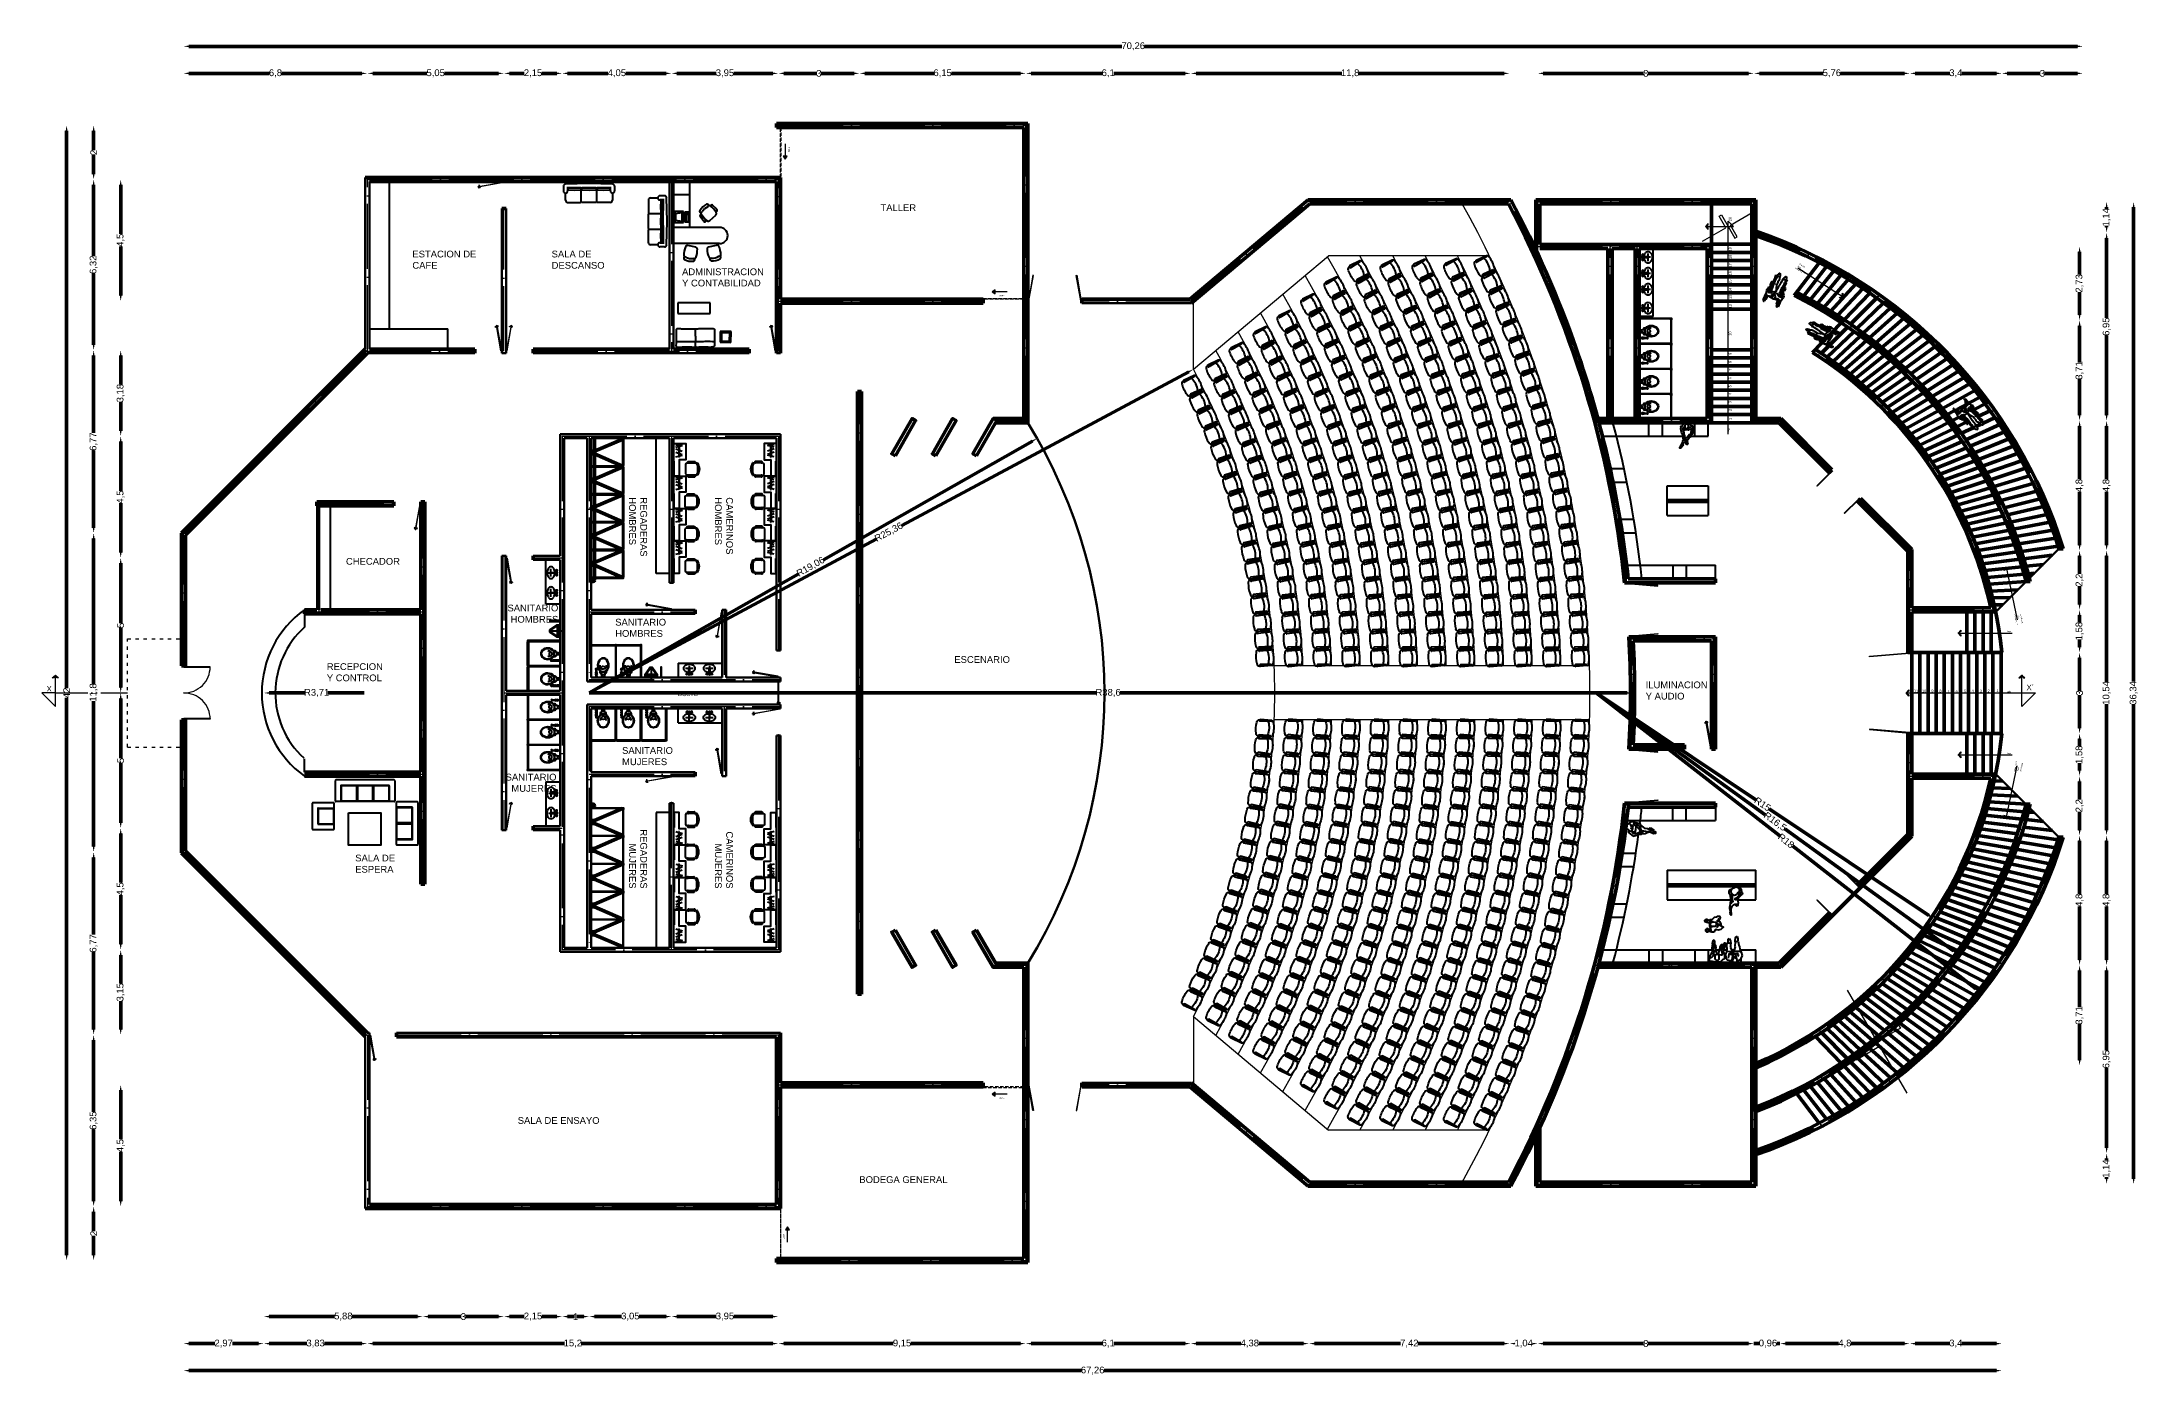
# Model space of a CAD drawing. Header units: millimetres. Extents: x 56 to 645, y 38 to 413.
import ezdxf

# ---------------------------------------------------------------- set-up
doc = ezdxf.new("R2010")
doc.units = ezdxf.units.MM
for name, pattern in [('ACAD_ISO03W100', [30, 12, -18]), ('ACAD_ISO04W100', [30, 24, -3, 0, -3]), ('ACAD_ISO05W100', [33, 24, -3, 0, -3, 0, -3]), ('HIDDEN', [0.375, 0.25, -0.125])]:
    doc.linetypes.add(name, pattern=pattern)
for name, color, linetype, lineweight in [('canceleria', 3, 'Continuous', 15), ('cotas', 2, 'Continuous', 5), ('ejes', 1, 'ACAD_ISO04W100', 5), ('muros', 5, 'Continuous', 50), ('piso', 5, 'Continuous', 30), ('proyeccion de losa', 5, 'ACAD_ISO03W100', 20), ('simbologia', 2, 'ACAD_ISO05W100', 5), ('ventanas', 4, 'Continuous', 5)]:
    doc.layers.add(name, color=color, linetype=linetype, lineweight=lineweight)
doc.layers.add('muebles', color=6, linetype='Continuous')
doc.styles.get("Standard").update_dxf_attribs({"font": 'arial.ttf'})
doc.dimstyles.new('ISO-25', dxfattribs={"dimtxt": 2.5, "dimasz": 2.5, "dimexe": 1.25, "dimexo": 0.625, "dimtad": 1, "dimtxsty": 'Standard', "dimcen": 2.5, "dimadec": 0, "dimazin": 0, "dimtfac": 1, "dimtmove": 0, "dimatfit": 3, "dimfxl": 1, "dimarcsym": 0})

# ---------------------------------------------------------------- blocks, each defined once
blk = doc.blocks.new('silla audi')
at = {"layer": 'muebles'}
for p, q in [((-0.073, 0.55), (-0.066, 0.571)), ((-0.073, 0.061), (-0.067, 0.04)), ((-0.016, 0.609), (0.411, 0.626)), ((-0.016, 0.002), (0.41, -0.017)), ((0, 0.036), (0, 0)), ((0.001, 0.575), (0.001, 0.606)), ((0.001, 0.038), (0.41, 0.055)), ((0.002, 0.573), (0.411, 0.555)), ((0.431, 0.009), (0.431, 0.029)), ((0.432, 0.601), (0.432, 0.58))]:
    blk.add_line(p, q, dxfattribs=at)
at = {"layer": 'muebles', "extrusion": (0, 0, -1)}
for centre, major_axis, start_param, end_param in [((0.844, 0.304), (-0.952, 0.001), 6.012219, 6.554151), ((-0.014, 0.055), (-0.055, 0.0001), 4.756727, 5.996604), ((-0.013, 0.556), (-0.055, 0.0001), 0.286582, 1.526458), ((0.001, 0.036), (-0.00137, 0), 0, 1.526458), ((0.002, 0.575), (-0.00137, 0), 4.756727, 6.283185), ((0.893, 0.304), (-0.827, 0.001), 5.961717, 6.604653), ((0.411, 0.034), (-0.0211, 0), 1.538871, 3.394933), ((0.41, 0.004), (-0.0211, 0), 2.888252, 4.744314), ((0.411, 0.606), (-0.0211, 0), 1.538871, 3.394933), ((0.411, 0.575), (-0.0211, 0), 2.888252, 4.744314), ((0.43, 0.099), (-0.102, 0), 3.135407, 4.699897), ((0.431, 0.511), (-0.102, 0), 1.583289, 3.147778), ((-0.601, 0.306), (-1.153, 0.002), 2.954833, 3.328352)]:
    blk.add_ellipse(centre, major_axis=major_axis, ratio=0.958333, start_param=start_param, end_param=end_param, dxfattribs=at)
blk = doc.blocks.new('wc')
at = {"layer": 'muebles'}
for points in [[(-0.21, 0.07), (-0.21, 0.18), (-0.25, 0.18), (-0.25, 0.07)], [(-0.25, 0.02), (-0.25, -0.01)], [(-0.21, -0.01), (-0.21, 0.02)], [(-0.25, -0.06), (-0.25, -0.17)], [(-0.21, -0.17), (-0.21, -0.06)]]:
    blk.add_lwpolyline(points, dxfattribs=at)
for points in [[(0.02, 0.07), (0.2, 0.07, 0.428763), (0.32, 0.63, 0.605257), (-0.1, 0.63, 0.43184)], [(-0.16, -0.2), (-0.16, -0.18, 0.257907), (-0.29, -0.18), (-0.29, -0.2)], [(0.17, -0.2), (0.17, -0.18, 0.257907), (0.04, -0.18), (0.04, -0.2)]]:
    blk.add_lwpolyline(points, format="xyb", close=True, dxfattribs=at)
for points in [[(0.03, 0.1), (0.19, 0.1, 0.423126), (0.29, 0.62, 0.6118), (-0.08, 0.62, 0.426298), (0.03, 0.1)], [(0.06, -0.18), (0.03, -0.03, 0.291817), (0, 0, -0.351947), (-0.05, 0.06), (-0.05, 0.1), (-0.04, 0.11)], [(0.26, 0.4, -0.128695), (0.21, 0.26, -0.502468), (0.01, 0.25, -0.138816), (-0.04, 0.4, -0.138816)], [(0.22, 0.27, 0.012217), (0.21, 0.29, 0.502468), (0.01, 0.3, 0.023025), (-0.01, 0.27, 0.023025)], [(0.25, 0.11), (0.26, 0.11), (0.26, 0.06, -0.351947), (0.21, 0, 0.291817), (0.18, -0.03), (0.16, -0.18)]]:
    blk.add_lwpolyline(points, format="xyb", dxfattribs=at)
for centre, radius in [((-0.23, 0.22), 0.0334), ((-0.23, 0.04), 0.0334), ((-0.23, -0.04), 0.0334), ((0.11, -0.07), 0.0272)]:
    blk.add_circle(centre, radius, dxfattribs=at)
blk = doc.blocks.new('lavabos')
at = {"layer": 'muebles'}
for p, q in [((-0.816, 0), (0, 0)), ((-0.816, 0), (-0.816, -0.263)), ((0, 0), (0, -0.263)), ((-0.816, -0.263), (0, -0.263)), ((-0.682, -0.095), (-0.538, -0.095)), ((-0.665, -0.198), (-0.656, -0.198)), ((-0.655, -0.197), (-0.662, -0.192)), ((-0.655, -0.2), (-0.662, -0.205)), ((-0.657, -0.188), (-0.654, -0.196)), ((-0.657, -0.209), (-0.654, -0.2)), ((-0.653, -0.196), (-0.65, -0.188)), ((-0.653, -0.2), (-0.65, -0.209)), ((-0.645, -0.192), (-0.652, -0.197)), ((-0.645, -0.205), (-0.652, -0.2)), ((-0.651, -0.198), (-0.643, -0.198)), ((-0.623, -0.195), (-0.617, -0.111)), ((-0.617, -0.111), (-0.604, -0.111)), ((-0.603, -0.117), (-0.617, -0.117)), ((-0.61, -0.049), (-0.61, -0.141)), ((-0.604, -0.111), (-0.598, -0.195)), ((-0.569, -0.198), (-0.578, -0.198)), ((-0.576, -0.192), (-0.569, -0.197)), ((-0.576, -0.205), (-0.569, -0.2)), ((-0.567, -0.196), (-0.57, -0.188)), ((-0.567, -0.2), (-0.57, -0.209)), ((-0.563, -0.188), (-0.566, -0.196)), ((-0.563, -0.209), (-0.566, -0.2)), ((-0.565, -0.197), (-0.558, -0.192)), ((-0.556, -0.198), (-0.565, -0.198)), ((-0.565, -0.2), (-0.558, -0.205)), ((-0.31, -0.095), (-0.166, -0.095)), ((-0.292, -0.198), (-0.284, -0.198)), ((-0.283, -0.197), (-0.29, -0.192)), ((-0.283, -0.2), (-0.29, -0.205)), ((-0.285, -0.188), (-0.282, -0.196)), ((-0.285, -0.209), (-0.282, -0.2)), ((-0.281, -0.196), (-0.278, -0.188)), ((-0.281, -0.2), (-0.278, -0.209)), ((-0.273, -0.192), (-0.28, -0.197)), ((-0.273, -0.205), (-0.28, -0.2)), ((-0.279, -0.198), (-0.271, -0.198)), ((-0.251, -0.195), (-0.245, -0.111)), ((-0.245, -0.111), (-0.232, -0.111)), ((-0.231, -0.117), (-0.245, -0.117)), ((-0.238, -0.049), (-0.238, -0.141)), ((-0.232, -0.111), (-0.226, -0.195)), ((-0.197, -0.198), (-0.206, -0.198)), ((-0.204, -0.192), (-0.196, -0.197)), ((-0.204, -0.205), (-0.196, -0.2)), ((-0.195, -0.196), (-0.198, -0.188)), ((-0.195, -0.2), (-0.198, -0.209)), ((-0.191, -0.188), (-0.194, -0.196)), ((-0.191, -0.209), (-0.194, -0.2)), ((-0.193, -0.197), (-0.186, -0.192)), ((-0.193, -0.2), (-0.186, -0.205)), ((-0.184, -0.198), (-0.192, -0.198))]:
    blk.add_line(p, q, dxfattribs=at)
for centre, radius in [((-0.654, -0.198), 0.0131), ((-0.61, -0.095), 0.00876), ((-0.567, -0.198), 0.0131), ((-0.282, -0.198), 0.0131), ((-0.238, -0.095), 0.00876), ((-0.195, -0.198), 0.0131)]:
    blk.add_circle(centre, radius, dxfattribs=at)
for centre, radius, start, end in [((-0.67, -0.095), 0.0501, 148.2498, 180), ((-0.67, -0.095), 0.0501, 180, 211.7502), ((-0.641, -0.113), 0.0836, 123.7966, 148.2498), ((-0.641, -0.077), 0.0836, 211.7502, 236.2034), ((-0.622, -0.141), 0.117, 105.4964, 123.7966), ((-0.622, -0.05), 0.117, 236.2034, 254.5036), ((-0.654, -0.198), 0.011, 144, 180), ((-0.654, -0.198), 0.011, 216, 252), ((-0.654, -0.198), 0.011, 72, 108), ((-0.654, -0.198), 0.00219, 144, 180), ((-0.654, -0.198), 0.00219, 216, 252), ((-0.61, -0.185), 0.163, 90, 105.4964), ((-0.61, -0.005), 0.163, 254.5036, 266.3851), ((-0.654, -0.198), 0.00219, 72, 108), ((-0.654, -0.198), 0.00219, 288, 324), ((-0.654, -0.198), 0.00219, 0, 36), ((-0.654, -0.198), 0.011, 288, 324), ((-0.654, -0.198), 0.011, 0, 36), ((-0.61, -0.191), 0.0219, 119.795, 60.205), ((-0.61, -0.191), 0.0131, 154.0263, 25.9737), ((-0.61, -0.185), 0.163, 74.5036, 90), ((-0.61, -0.005), 0.163, 273.6149, 285.4964), ((-0.567, -0.198), 0.011, 144, 180), ((-0.567, -0.198), 0.011, 216, 252), ((-0.567, -0.198), 0.011, 72, 108), ((-0.567, -0.198), 0.00219, 144, 180), ((-0.567, -0.198), 0.00219, 216, 252), ((-0.598, -0.141), 0.117, 56.2034, 74.5036), ((-0.598, -0.05), 0.117, 285.4964, 303.7966), ((-0.567, -0.198), 0.00219, 72, 108), ((-0.567, -0.198), 0.00219, 288, 324), ((-0.567, -0.198), 0.00219, 0, 36), ((-0.567, -0.198), 0.011, 288, 324), ((-0.567, -0.198), 0.011, 360, 36), ((-0.579, -0.113), 0.0836, 31.7502, 56.2034), ((-0.579, -0.077), 0.0836, 303.7966, 328.2498), ((-0.551, -0.095), 0.0501, 0, 31.7502), ((-0.551, -0.095), 0.0501, 328.2498, 360), ((-0.298, -0.095), 0.0501, 148.2498, 180), ((-0.298, -0.095), 0.0501, 180, 211.7502), ((-0.269, -0.113), 0.0836, 123.7966, 148.2498), ((-0.269, -0.077), 0.0836, 211.7502, 236.2034), ((-0.25, -0.141), 0.117, 105.4964, 123.7966), ((-0.25, -0.05), 0.117, 236.2034, 254.5036), ((-0.282, -0.198), 0.011, 144, 180), ((-0.282, -0.198), 0.011, 216, 252), ((-0.282, -0.198), 0.011, 72, 108), ((-0.282, -0.198), 0.00219, 144, 180), ((-0.282, -0.198), 0.00219, 216, 252), ((-0.238, -0.185), 0.163, 90, 105.4964), ((-0.238, -0.005), 0.163, 254.5036, 266.3851), ((-0.282, -0.198), 0.00219, 72, 108), ((-0.282, -0.198), 0.00219, 288, 324), ((-0.282, -0.198), 0.00219, 0, 36), ((-0.282, -0.198), 0.011, 288, 324), ((-0.282, -0.198), 0.011, 0, 36), ((-0.238, -0.191), 0.0219, 119.795, 60.205), ((-0.238, -0.191), 0.0131, 154.0263, 25.9737), ((-0.238, -0.185), 0.163, 74.5036, 90), ((-0.238, -0.005), 0.163, 273.6149, 285.4964), ((-0.195, -0.198), 0.011, 144, 180), ((-0.195, -0.198), 0.011, 216, 252), ((-0.195, -0.198), 0.011, 72, 108), ((-0.195, -0.198), 0.00219, 144, 180), ((-0.195, -0.198), 0.00219, 216, 252), ((-0.226, -0.141), 0.117, 56.2034, 74.5036), ((-0.226, -0.05), 0.117, 285.4964, 303.7966), ((-0.195, -0.198), 0.00219, 72, 108), ((-0.195, -0.198), 0.00219, 288, 324), ((-0.195, -0.198), 0.00219, 0, 36), ((-0.195, -0.198), 0.011, 288, 324), ((-0.195, -0.198), 0.011, 360, 36), ((-0.207, -0.113), 0.0836, 31.7502, 56.2034), ((-0.207, -0.077), 0.0836, 303.7966, 328.2498), ((-0.179, -0.095), 0.0501, 0, 31.7502), ((-0.179, -0.095), 0.0501, 328.2498, 360)]:
    blk.add_arc(centre, radius, start, end, dxfattribs=at)
blk = doc.blocks.new('mingitorios')
at = {"layer": 'muebles'}
for p, q in [((-0.053, 0.059), (-0.053, -0.087)), ((0.028, -0.032), (-0.125, -0.032)), ((-0.039, -0.024), (-0.034, -0.024)), ((-0.039, -0.04), (-0.034, -0.04)), ((-0.034, -0.026), (-0.017, -0.026)), ((-0.034, -0.038), (-0.017, -0.038)), ((-0.012, -0.026), (-0.008, -0.026)), ((-0.012, -0.038), (-0.008, -0.038)), ((-0.006, -0.042), (-0.006, -0.049)), ((0, -0.013), (0, -0.054)), ((0.006, -0.042), (0.006, -0.049))]:
    blk.add_line(p, q, dxfattribs=at)
blk.add_lwpolyline([(-0.128, -0.051), (-0.128, -0.016, -0.148808), (-0.126, -0.011), (-0.07, 0.072, -0.249996), (-0.063, 0.076), (-0.043, 0.076, -0.249996), (-0.036, 0.072), (0.02, -0.011, -0.148808), (0.021, -0.016), (0.021, -0.051), (-0.128, -0.051)], format="xyb", dxfattribs=at)
for points in [[(-0.041, 0.062), (0, 0, -0.600005), (-0.007, -0.014), (-0.099, -0.014, -0.600005), (-0.106, 0), (-0.065, 0.062, -0.249996), (-0.058, 0.066), (-0.049, 0.066, -0.249996)], [(-0.082, -0.033), (-0.115, -0.034, -0.421553), (-0.117, -0.032), (-0.117, -0.031, -0.421553), (-0.115, -0.029), (-0.082, -0.03)], [(-0.043, -0.045), (-0.063, -0.045, -0.414214), (-0.067, -0.042), (-0.067, -0.022, -0.414214), (-0.063, -0.018), (-0.043, -0.018, -0.414214), (-0.039, -0.022), (-0.039, -0.042, -0.414214)], [(-0.047, -0.042), (-0.059, -0.042, -0.414214), (-0.063, -0.038), (-0.063, -0.026, -0.414214), (-0.059, -0.022), (-0.047, -0.022, -0.414214), (-0.043, -0.026), (-0.043, -0.038, -0.414214)]]:
    blk.add_lwpolyline(points, format="xyb", close=True, dxfattribs=at)
for points in [[(-0.082, -0.034), (-0.079, -0.034), (-0.079, -0.03), (-0.082, -0.03)], [(-0.076, -0.036), (-0.072, -0.036), (-0.072, -0.027), (-0.076, -0.027)], [(-0.017, -0.04), (-0.012, -0.04), (-0.012, -0.024), (-0.017, -0.024)]]:
    blk.add_lwpolyline(points, close=True, dxfattribs=at)
for points in [[(-0.076, -0.03), (-0.079, -0.03)], [(-0.076, -0.033), (-0.079, -0.033)], [(-0.072, -0.028), (-0.067, -0.028)], [(-0.067, -0.035), (-0.072, -0.035)], [(-0.034, -0.024), (-0.034, -0.04)], [(0.006, -0.021), (-0.006, -0.021)], [(0.006, -0.042), (-0.006, -0.042)]]:
    blk.add_lwpolyline(points, dxfattribs=at)
for centre, start, end in [((0.022, -0.032), 159.202, 200.798), ((-0.023, -0.032), 339.202, 20.798)]:
    blk.add_arc(centre, 0.0303, start, end, dxfattribs=at)
blk = doc.blocks.new('CAMERINO')
at = {"layer": 'muebles'}
for p, q in [((-0.122, 0.547), (0.128, 0.565)), ((-0.117, 0.469), (0.124, 0.534)), ((-0.117, 0.107), (0.124, 0.172)), ((-0.114, 0.404), (0.121, 0.318)), ((-0.114, 0.29), (0.121, 0.205)), ((-0.01, 0.601), (-0.01, 0.101)), ((0.01, 0.101), (-0.01, 0.101)), ((0.01, 0.601), (0.01, 0.101))]:
    blk.add_line(p, q, dxfattribs=at)
for points in [[(-0.2, -0.599), (-0.2, 0.601), (0.25, 0.601), (0.25, 0), (0, 0), (0, -0.599), (-0.2, -0.599)], [(-0.178, -0.05), (-0.198, -0.05), (-0.198, -0.55), (-0.178, -0.55), (-0.178, -0.05)]]:
    blk.add_lwpolyline(points, dxfattribs=at)
blk = doc.blocks.new('CHAIR7')
for p, q in [((0, 9), (0, -9)), ((20, 12), (3, 12)), ((5.125, 15.041986), (17.875, 15.041986)), ((23, -7.440115), (23, 7.440115)), ((3, -12), (20, -12)), ((5.125, -15), (17.875, -15))]:
    blk.add_line(p, q)
for centre, radius, start, end in [((3, 9), 3, 90, 180), ((5.5625, 13.541986), 1.5625, 73.739795, 286.260205), ((17.4375, 13.541986), 1.5625, 253.739795, 106.260205), ((20, 9), 3, 62.415559, 90), ((22.344677, 11.120498), 1.096801, 53.309935, 212.027413), ((4.823592, 0), 19.640192, 327.575753, 32.424247), ((7, 0), 20, 323.130102, 36.869898), ((3, -9), 3, 180, 270), ((5.5625, -13.5), 1.5625, 73.739795, 286.260205), ((17.4375, -13.5), 1.5625, 253.739795, 106.260205), ((20, -9), 3, 270, 297.584441), ((22.344677, -11.120498), 1.096801, 147.972587, 306.690065)]:
    blk.add_arc(centre, radius, start, end)
blk = doc.blocks.new('sala espera')
at = {"layer": 'muebles'}
for p, q in [((-0.491, 2.391), (-0.491, 1.631)), ((1.689, 2.411), (-0.471, 2.411)), ((1.709, 2.391), (1.709, 1.631)), ((-1.341, 1.554), (-1.341, 0.594)), ((-1.321, 1.574), (-0.561, 1.574)), ((-0.541, 1.554), (-0.541, 0.594)), ((1.689, 1.611), (-0.471, 1.611)), ((-0.291, 2.191), (-0.291, 1.611)), ((1.489, 2.211), (-0.271, 2.211)), ((-0.271, 2.171), (-0.271, 1.651)), ((0.269, 2.191), (-0.251, 2.191)), ((0.269, 1.631), (-0.251, 1.631)), ((0.289, 2.171), (0.289, 1.651)), ((0.309, 2.211), (0.309, 1.611)), ((0.329, 2.171), (0.329, 1.651)), ((0.869, 2.191), (0.349, 2.191)), ((0.869, 1.631), (0.349, 1.631)), ((0.889, 2.171), (0.889, 1.651)), ((0.909, 2.211), (0.909, 1.611)), ((0.929, 2.171), (0.929, 1.651)), ((1.469, 2.191), (0.949, 2.191)), ((1.469, 1.631), (0.949, 1.631)), ((1.489, 2.171), (1.489, 1.651)), ((1.509, 2.191), (1.509, 1.611)), ((1.771, 0.02), (1.771, 1.58)), ((2.551, 1.6), (1.791, 1.6)), ((2.571, 0.02), (2.571, 1.58)), ((-1.141, 1.354), (-1.141, 0.774)), ((-1.121, 1.374), (-0.541, 1.374)), ((-1.121, 1.334), (-1.121, 0.814)), ((-1.101, 1.354), (-0.581, 1.354)), ((-1.101, 0.794), (-0.581, 0.794)), ((-0.561, 1.334), (-0.561, 0.814)), ((2.371, 1.4), (1.771, 1.4)), ((2.371, 0.8), (1.771, 0.8)), ((1.791, 0.84), (1.791, 1.36)), ((2.331, 1.38), (1.811, 1.38)), ((2.331, 0.82), (1.811, 0.82)), ((2.331, 0.78), (1.811, 0.78)), ((2.351, 0.84), (2.351, 1.36)), ((2.371, 0.22), (2.371, 1.4)), ((-1.321, 0.574), (-0.561, 0.574)), ((-1.141, 0.774), (-0.541, 0.774)), ((2.351, 0.2), (1.771, 0.2)), ((1.791, 0.24), (1.791, 0.76)), ((2.551, 0), (1.791, 0)), ((2.331, 0.22), (1.811, 0.22)), ((2.351, 0.24), (2.351, 0.76))]:
    blk.add_line(p, q, dxfattribs=at)
blk.add_lwpolyline([(0, 1.2), (1.2, 1.2), (1.2, 0), (0, 0)], close=True, dxfattribs=at)
for centre, start, end in [((-0.471, 2.391), 90, 180), ((1.689, 2.391), 0, 90), ((-1.321, 1.554), 90, 180), ((-0.561, 1.554), 0, 90), ((-0.471, 1.631), 180, 270), ((-0.271, 2.191), 90, 180), ((-0.251, 2.171), 90, 180), ((-0.251, 1.651), 180, 270), ((0.269, 2.171), 0, 90), ((0.269, 1.651), 270, 0), ((0.349, 2.171), 90, 180), ((0.349, 1.651), 180, 270), ((0.869, 2.171), 0, 90), ((0.869, 1.651), 270, 0), ((0.949, 2.171), 90, 180), ((0.949, 1.651), 180, 270), ((1.469, 2.171), 0, 90), ((1.469, 1.651), 270, 0), ((1.489, 2.191), 0, 90), ((1.689, 1.631), 270, 0), ((1.791, 1.58), 90, 180), ((2.551, 1.58), 0, 90), ((-1.121, 1.354), 90, 180), ((-1.101, 1.334), 90, 180), ((-1.101, 0.814), 180, 270), ((-0.581, 1.334), 0, 90), ((-0.581, 0.814), 270, 0), ((1.811, 1.36), 90, 180), ((1.811, 0.84), 180, 270), ((1.811, 0.76), 90, 180), ((2.331, 1.36), 0, 90), ((2.331, 0.84), 270, 0), ((2.331, 0.76), 0, 90), ((-1.321, 0.594), 180, 270), ((-0.561, 0.594), 270, 0), ((1.791, 0.02), 180, 270), ((1.811, 0.24), 180, 270), ((2.331, 0.24), 270, 0), ((2.351, 0.22), 270, 0), ((2.551, 0.02), 270, 0)]:
    blk.add_arc(centre, 0.02, start, end, dxfattribs=at)
blk = doc.blocks.new('*D101')
at = {"layer": 'cotas', "color": 0, "lineweight": -2}
for p, q in [((1412.709, 818.713), (1431.463, 818.713)), ((1451.105, 818.713), (1432.351, 818.713))]:
    blk.add_line(p, q, dxfattribs=at)
at = {"layer": 'cotas', "color": 0}
blk.add_solid([(1451.105, 818.746), (1451.105, 818.68), (1451.305, 818.713)], dxfattribs=at)
at = {"layer": 'Defpoints', "color": 0}
for p in [(1412.709, 818.713), (1451.305, 818.713)]:
    blk.add_point(p, dxfattribs=at)
at = {"layer": 'cotas', "color": 0, "insert": (1431.907, 818.713), "char_height": 0.25, "attachment_point": 5}
blk.add_mtext('R38,6', dxfattribs=at)
blk = doc.blocks.new('*D79')
at = {"layer": 'cotas', "color": 0, "lineweight": -2}
for p, q in [((1400.875, 818.713), (1402.208, 818.713)), ((1404.382, 818.713), (1403.049, 818.713))]:
    blk.add_line(p, q, dxfattribs=at)
at = {"layer": 'cotas', "color": 0}
blk.add_solid([(1400.875, 818.746), (1400.875, 818.68), (1400.675, 818.713)], dxfattribs=at)
at = {"layer": 'Defpoints', "color": 0}
for p in [(1400.675, 818.713), (1404.382, 818.713)]:
    blk.add_point(p, dxfattribs=at)
at = {"layer": 'cotas', "color": 0, "insert": (1402.629, 818.713), "char_height": 0.25, "attachment_point": 5}
blk.add_mtext('R3,71', dxfattribs=at)
blk = doc.blocks.new('*D80')
at = {"layer": 'cotas', "color": 0, "lineweight": -2}
for p, q in [((1429.106, 828.033), (1421.378, 823.641)), ((1412.709, 818.713), (1420.437, 823.106))]:
    blk.add_line(p, q, dxfattribs=at)
at = {"layer": 'cotas', "color": 0}
blk.add_solid([(1429.09, 828.062), (1429.123, 828.004), (1429.28, 828.132)], dxfattribs=at)
at = {"layer": 'Defpoints', "color": 0}
for p in [(1429.28, 828.132), (1412.709, 818.713)]:
    blk.add_point(p, dxfattribs=at)
at = {"layer": 'cotas', "color": 0, "insert": (1420.908, 823.373), "char_height": 0.25, "attachment_point": 5, "rotation": 29.61371}
blk.add_mtext('R19,06', dxfattribs=at)
blk = doc.blocks.new('*D102')
at = {"layer": 'cotas', "color": 0, "lineweight": -2}
for p, q in [((1434.888, 830.595), (1424.276, 824.909)), ((1412.709, 818.713), (1423.321, 824.398))]:
    blk.add_line(p, q, dxfattribs=at)
at = {"layer": 'cotas', "color": 0}
blk.add_solid([(1434.872, 830.624), (1434.903, 830.565), (1435.064, 830.689)], dxfattribs=at)
at = {"layer": 'Defpoints', "color": 0}
for p in [(1435.064, 830.689), (1412.709, 818.713)]:
    blk.add_point(p, dxfattribs=at)
at = {"layer": 'cotas', "color": 0, "insert": (1423.798, 824.654), "char_height": 0.25, "attachment_point": 5, "rotation": 28.17888}
blk.add_mtext('R25,36', dxfattribs=at)
blk = doc.blocks.new('ABRE')
at = {"layer": 'simbologia'}
h = blk.add_hatch(color=256, dxfattribs=at)
h.paths.add_polyline_path([(0, 0), (0.112, 0), (0.112, 0.075)])
h.paths.add_polyline_path([(0.112, -0.075), (0.112, 0), (0, 0)])
blk.add_lwpolyline([(0.566, 0), (0, 0), (0.112, -0.075), (0.112, 0.075), (0, 0)], dxfattribs=at)
at = {"layer": 'simbologia', "insert": (0.267, -0.119), "char_height": 0.05, "width": 0.27513, "attachment_point": 1}
blk.add_mtext('ABRE', dxfattribs=at)
blk = doc.blocks.new('LAVABOTE')
at = {"layer": 'muebles'}
for p, q in [((-0.526, 1.188), (-0.526, 2.521)), ((-0.526, 2.521), (0, 2.521)), ((-0.336, 2.052), (-0.336, 2.338)), ((0, 1.188), (0, 2.521)), ((-0.428, 2.195), (-0.244, 2.195)), ((-0.428, 1.601), (-0.244, 1.601)), ((-0.336, 1.457), (-0.336, 1.744)), ((-0.304, 2.208), (-0.135, 2.22)), ((-0.304, 2.182), (-0.304, 2.208)), ((-0.135, 2.17), (-0.304, 2.182)), ((-0.304, 1.614), (-0.135, 1.626)), ((-0.304, 1.588), (-0.304, 1.614)), ((-0.135, 1.576), (-0.304, 1.588)), ((-0.291, 2.209), (-0.291, 2.181)), ((-0.291, 1.615), (-0.291, 1.587)), ((-0.15, 2.289), (-0.133, 2.283)), ((-0.133, 2.281), (-0.15, 2.275)), ((-0.133, 2.11), (-0.15, 2.115)), ((-0.15, 2.101), (-0.133, 2.107)), ((-0.15, 1.695), (-0.133, 1.689)), ((-0.133, 1.686), (-0.15, 1.681)), ((-0.132, 2.285), (-0.142, 2.3)), ((-0.142, 2.264), (-0.132, 2.278)), ((-0.142, 2.126), (-0.132, 2.112)), ((-0.132, 2.105), (-0.142, 2.09)), ((-0.132, 1.691), (-0.142, 1.705)), ((-0.142, 1.67), (-0.132, 1.684)), ((-0.129, 2.304), (-0.129, 2.286)), ((-0.129, 2.278), (-0.129, 2.26)), ((-0.129, 2.113), (-0.129, 2.13)), ((-0.129, 2.086), (-0.129, 2.104)), ((-0.129, 1.71), (-0.129, 1.692)), ((-0.129, 1.683), (-0.129, 1.666)), ((-0.127, 2.285), (-0.116, 2.3)), ((-0.116, 2.264), (-0.127, 2.278)), ((-0.116, 2.126), (-0.127, 2.112)), ((-0.127, 2.105), (-0.116, 2.09)), ((-0.127, 1.691), (-0.116, 1.705)), ((-0.116, 1.67), (-0.127, 1.684)), ((-0.108, 2.289), (-0.125, 2.283)), ((-0.125, 2.281), (-0.108, 2.275)), ((-0.125, 2.11), (-0.108, 2.115)), ((-0.108, 2.101), (-0.125, 2.107)), ((-0.108, 1.695), (-0.125, 1.689)), ((-0.125, 1.686), (-0.108, 1.681)), ((-0.526, 0), (-0.526, 1.333)), ((-0.428, 1.007), (-0.244, 1.007)), ((-0.336, 0.863), (-0.336, 1.15)), ((-0.304, 1.02), (-0.135, 1.032)), ((-0.304, 0.994), (-0.304, 1.02)), ((-0.135, 0.982), (-0.304, 0.994)), ((-0.291, 1.021), (-0.291, 0.993)), ((-0.133, 1.515), (-0.15, 1.521)), ((-0.15, 1.507), (-0.133, 1.513)), ((-0.15, 1.1), (-0.133, 1.095)), ((-0.133, 1.092), (-0.15, 1.087)), ((-0.133, 0.921), (-0.15, 0.927)), ((-0.15, 0.913), (-0.133, 0.919)), ((-0.142, 1.532), (-0.132, 1.518)), ((-0.132, 1.51), (-0.142, 1.496)), ((-0.132, 1.097), (-0.142, 1.111)), ((-0.142, 1.076), (-0.132, 1.09)), ((-0.142, 0.938), (-0.132, 0.923)), ((-0.132, 0.916), (-0.142, 0.902)), ((-0.129, 1.518), (-0.129, 1.536)), ((-0.129, 1.492), (-0.129, 1.51)), ((-0.129, 1.116), (-0.129, 1.098)), ((-0.129, 1.089), (-0.129, 1.072)), ((-0.129, 0.924), (-0.129, 0.942)), ((-0.129, 0.898), (-0.129, 0.915)), ((-0.116, 1.532), (-0.127, 1.518)), ((-0.127, 1.51), (-0.116, 1.496)), ((-0.127, 1.097), (-0.116, 1.111)), ((-0.116, 1.076), (-0.127, 1.09)), ((-0.116, 0.938), (-0.127, 0.923)), ((-0.127, 0.916), (-0.116, 0.902)), ((-0.125, 1.515), (-0.108, 1.521)), ((-0.108, 1.507), (-0.125, 1.513)), ((-0.108, 1.1), (-0.125, 1.095)), ((-0.125, 1.092), (-0.108, 1.087)), ((-0.125, 0.921), (-0.108, 0.927)), ((-0.108, 0.913), (-0.125, 0.919)), ((0, 0), (0, 1.333)), ((-0.526, 0), (0, 0)), ((-0.428, 0.313), (-0.244, 0.313)), ((-0.336, 0.169), (-0.336, 0.456)), ((-0.304, 0.326), (-0.135, 0.338)), ((-0.304, 0.299), (-0.304, 0.326)), ((-0.135, 0.288), (-0.304, 0.299)), ((-0.291, 0.327), (-0.291, 0.299)), ((-0.15, 0.406), (-0.133, 0.401)), ((-0.133, 0.398), (-0.15, 0.393)), ((-0.133, 0.227), (-0.15, 0.232)), ((-0.15, 0.219), (-0.133, 0.224)), ((-0.132, 0.403), (-0.142, 0.417)), ((-0.142, 0.382), (-0.132, 0.396)), ((-0.142, 0.243), (-0.132, 0.229)), ((-0.132, 0.222), (-0.142, 0.208)), ((-0.129, 0.421), (-0.129, 0.404)), ((-0.129, 0.395), (-0.129, 0.378)), ((-0.129, 0.23), (-0.129, 0.248)), ((-0.129, 0.204), (-0.129, 0.221)), ((-0.127, 0.403), (-0.116, 0.417)), ((-0.116, 0.382), (-0.127, 0.396)), ((-0.116, 0.243), (-0.127, 0.229)), ((-0.127, 0.222), (-0.116, 0.208)), ((-0.108, 0.406), (-0.125, 0.401)), ((-0.125, 0.398), (-0.108, 0.393)), ((-0.125, 0.227), (-0.108, 0.232)), ((-0.108, 0.219), (-0.125, 0.224))]:
    blk.add_line(p, q, dxfattribs=at)
for centre, radius in [((-0.336, 2.195), 0.0175), ((-0.336, 1.601), 0.0175), ((-0.129, 2.282), 0.0263), ((-0.129, 2.108), 0.0263), ((-0.129, 1.688), 0.0263), ((-0.336, 1.007), 0.0175), ((-0.129, 1.514), 0.0263), ((-0.129, 1.094), 0.0263), ((-0.129, 0.92), 0.0263), ((-0.336, 0.313), 0.0175), ((-0.129, 0.399), 0.0263), ((-0.129, 0.226), 0.0263)]:
    blk.add_circle(centre, radius, dxfattribs=at)
for centre, radius, start, end in [((-0.244, 2.22), 0.234, 146.20338, 164.50362), ((-0.3, 2.257), 0.167, 121.75021, 146.20338), ((-0.336, 2.314), 0.1, 90, 121.75021), ((-0.336, 2.314), 0.1, 58.24979, 90), ((-0.371, 2.257), 0.167, 33.79662, 58.24979), ((-0.427, 2.22), 0.234, 15.49638, 33.79662), ((-0.156, 2.195), 0.326, 164.50362, 180), ((-0.156, 2.195), 0.326, 180, 195.49638), ((-0.156, 1.601), 0.326, 164.50362, 180), ((-0.156, 1.601), 0.326, 180, 195.49638), ((-0.244, 2.171), 0.234, 195.49638, 213.79662), ((-0.244, 1.625), 0.234, 146.20338, 164.50362), ((-0.3, 2.133), 0.167, 213.79662, 238.24979), ((-0.3, 1.663), 0.167, 121.75021, 146.20338), ((-0.336, 2.076), 0.1, 238.24979, 270), ((-0.336, 1.72), 0.1, 90, 121.75021), ((-0.336, 2.076), 0.1, 270, 301.75021), ((-0.336, 1.72), 0.1, 58.24979, 90), ((-0.371, 2.133), 0.167, 301.75021, 326.20338), ((-0.371, 1.663), 0.167, 33.79662, 58.24979), ((-0.427, 2.171), 0.234, 326.20338, 344.50362), ((-0.427, 1.625), 0.234, 15.49638, 33.79662), ((-0.515, 2.195), 0.326, 3.61489, 15.49638), ((-0.515, 2.195), 0.326, 344.50362, 356.38511), ((-0.515, 1.601), 0.326, 3.61489, 15.49638), ((-0.515, 1.601), 0.326, 344.50362, 356.38511), ((-0.143, 2.195), 0.0438, 209.795, 150.205), ((-0.143, 1.601), 0.0438, 209.795, 150.205), ((-0.143, 2.195), 0.0263, 244.02626, 115.97374), ((-0.143, 1.601), 0.0263, 244.02626, 115.97374), ((-0.129, 2.282), 0.0219, 162, 198), ((-0.129, 2.108), 0.0219, 162, 198), ((-0.129, 1.688), 0.0219, 162, 198), ((-0.129, 2.282), 0.0219, 90, 126), ((-0.129, 2.282), 0.0219, 234, 270), ((-0.129, 2.108), 0.0219, 90, 126), ((-0.129, 2.108), 0.0219, 234, 270), ((-0.129, 1.688), 0.0219, 90, 126), ((-0.129, 1.688), 0.0219, 234, 270), ((-0.129, 2.282), 0.00438, 162, 198), ((-0.129, 2.108), 0.00438, 162, 198), ((-0.129, 1.688), 0.00438, 162, 198), ((-0.129, 2.282), 0.00438, 90, 126), ((-0.129, 2.282), 0.00438, 234, 270), ((-0.129, 2.108), 0.00438, 90, 126), ((-0.129, 2.108), 0.00438, 234, 270), ((-0.129, 1.688), 0.00438, 90, 126), ((-0.129, 1.688), 0.00438, 234, 270), ((-0.129, 2.282), 0.00438, 18, 54), ((-0.129, 2.282), 0.00438, 306, 342), ((-0.129, 2.108), 0.00438, 18, 54), ((-0.129, 2.108), 0.00438, 306, 342), ((-0.129, 1.688), 0.00438, 18, 54), ((-0.129, 1.688), 0.00438, 306, 342), ((-0.129, 2.282), 0.0219, 18, 54), ((-0.129, 2.282), 0.0219, 306, 342), ((-0.129, 2.108), 0.0219, 18, 54), ((-0.129, 2.108), 0.0219, 306, 342), ((-0.129, 1.688), 0.0219, 18, 54), ((-0.129, 1.688), 0.0219, 306, 342), ((-0.156, 1.007), 0.326, 164.50362, 180), ((-0.156, 1.007), 0.326, 180, 195.49638), ((-0.244, 1.576), 0.234, 195.49638, 213.79662), ((-0.244, 1.031), 0.234, 146.20338, 164.50362), ((-0.244, 0.982), 0.234, 195.49638, 213.79662), ((-0.3, 1.539), 0.167, 213.79662, 238.24979), ((-0.3, 1.069), 0.167, 121.75021, 146.20338), ((-0.3, 0.945), 0.167, 213.79662, 238.24979), ((-0.336, 1.482), 0.1, 238.24979, 270), ((-0.336, 1.126), 0.1, 90, 121.75021), ((-0.336, 0.888), 0.1, 238.24979, 270), ((-0.336, 1.482), 0.1, 270, 301.75021), ((-0.336, 1.126), 0.1, 58.24979, 90), ((-0.336, 0.888), 0.1, 270, 301.75021), ((-0.371, 1.539), 0.167, 301.75021, 326.20338), ((-0.371, 1.069), 0.167, 33.79662, 58.24979), ((-0.371, 0.945), 0.167, 301.75021, 326.20338), ((-0.427, 1.576), 0.234, 326.20338, 344.50362), ((-0.427, 1.031), 0.234, 15.49638, 33.79662), ((-0.427, 0.982), 0.234, 326.20338, 344.50362), ((-0.515, 1.007), 0.326, 3.61489, 15.49638), ((-0.515, 1.007), 0.326, 344.50362, 356.38511), ((-0.143, 1.007), 0.0438, 209.795, 150.205), ((-0.143, 1.007), 0.0263, 244.02626, 115.97374), ((-0.129, 1.514), 0.0219, 162, 198), ((-0.129, 1.094), 0.0219, 162, 198), ((-0.129, 0.92), 0.0219, 162, 198), ((-0.129, 1.514), 0.0219, 90, 126), ((-0.129, 1.514), 0.0219, 234, 270), ((-0.129, 1.094), 0.0219, 90, 126), ((-0.129, 1.094), 0.0219, 234, 270), ((-0.129, 0.92), 0.0219, 90, 126), ((-0.129, 0.92), 0.0219, 234, 270), ((-0.129, 1.514), 0.00438, 162, 198), ((-0.129, 1.094), 0.00438, 162, 198), ((-0.129, 0.92), 0.00438, 162, 198), ((-0.129, 1.514), 0.00438, 90, 126), ((-0.129, 1.514), 0.00438, 234, 270), ((-0.129, 1.094), 0.00438, 90, 126), ((-0.129, 1.094), 0.00438, 234, 270), ((-0.129, 0.92), 0.00438, 90, 126), ((-0.129, 0.92), 0.00438, 234, 270), ((-0.129, 1.514), 0.00438, 18, 54), ((-0.129, 1.514), 0.00438, 306, 342), ((-0.129, 1.094), 0.00438, 18, 54), ((-0.129, 1.094), 0.00438, 306, 342), ((-0.129, 0.92), 0.00438, 18, 54), ((-0.129, 0.92), 0.00438, 306, 342), ((-0.129, 1.514), 0.0219, 18, 54), ((-0.129, 1.514), 0.0219, 306, 342), ((-0.129, 1.094), 0.0219, 18, 54), ((-0.129, 1.094), 0.0219, 306, 342), ((-0.129, 0.92), 0.0219, 18, 54), ((-0.129, 0.92), 0.0219, 306, 342), ((-0.156, 0.313), 0.326, 164.50362, 180), ((-0.156, 0.313), 0.326, 180, 195.49638), ((-0.244, 0.337), 0.234, 146.20338, 164.50362), ((-0.244, 0.288), 0.234, 195.49638, 213.79662), ((-0.3, 0.375), 0.167, 121.75021, 146.20338), ((-0.3, 0.251), 0.167, 213.79662, 238.24979), ((-0.336, 0.431), 0.1, 90, 121.75021), ((-0.336, 0.194), 0.1, 238.24979, 270), ((-0.336, 0.431), 0.1, 58.24979, 90), ((-0.336, 0.194), 0.1, 270, 301.75021), ((-0.371, 0.375), 0.167, 33.79662, 58.24979), ((-0.371, 0.251), 0.167, 301.75021, 326.20338), ((-0.427, 0.337), 0.234, 15.49638, 33.79662), ((-0.427, 0.288), 0.234, 326.20338, 344.50362), ((-0.515, 0.313), 0.326, 3.61489, 15.49638), ((-0.515, 0.313), 0.326, 344.50362, 356.38511), ((-0.143, 0.313), 0.0438, 209.795, 150.205), ((-0.143, 0.313), 0.0263, 244.02626, 115.97374), ((-0.129, 0.399), 0.0219, 162, 198), ((-0.129, 0.226), 0.0219, 162, 198), ((-0.129, 0.399), 0.0219, 90, 126), ((-0.129, 0.399), 0.0219, 234, 270), ((-0.129, 0.226), 0.0219, 90, 126), ((-0.129, 0.226), 0.0219, 234, 270), ((-0.129, 0.399), 0.00438, 162, 198), ((-0.129, 0.226), 0.00438, 162, 198), ((-0.129, 0.399), 0.00438, 90, 126), ((-0.129, 0.399), 0.00438, 234, 270), ((-0.129, 0.226), 0.00438, 90, 126), ((-0.129, 0.226), 0.00438, 234, 270), ((-0.129, 0.399), 0.00438, 18, 54), ((-0.129, 0.399), 0.00438, 306, 342), ((-0.129, 0.226), 0.00438, 18, 54), ((-0.129, 0.226), 0.00438, 306, 342), ((-0.129, 0.399), 0.0219, 18, 54), ((-0.129, 0.399), 0.0219, 306, 342), ((-0.129, 0.226), 0.0219, 18, 54), ((-0.129, 0.226), 0.0219, 306, 342)]:
    blk.add_arc(centre, radius, start, end, dxfattribs=at)
blk = doc.blocks.new('*D103')
at = {"layer": 'cotas', "color": 0, "lineweight": -2}
for p, q in [((1449.967, 818.713), (1455.868, 814.764)), ((1462.267, 810.482), (1456.366, 814.431))]:
    blk.add_line(p, q, dxfattribs=at)
at = {"layer": 'cotas', "color": 0}
blk.add_solid([(1462.285, 810.51), (1462.248, 810.455), (1462.433, 810.371)], dxfattribs=at)
at = {"layer": 'Defpoints', "color": 0}
for p in [(1449.967, 818.713), (1462.433, 810.371)]:
    blk.add_point(p, dxfattribs=at)
at = {"layer": 'cotas', "color": 0, "insert": (1456.117, 814.598), "char_height": 0.25, "attachment_point": 5, "rotation": 326.2111}
blk.add_mtext('R15', dxfattribs=at)
blk = doc.blocks.new('*D81')
at = {"layer": 'cotas', "color": 0, "lineweight": -2}
for p, q in [((1469.843, 836.685), (1469.843, 819.134)), ((1469.843, 800.741), (1469.843, 818.292))]:
    blk.add_line(p, q, dxfattribs=at)
at = {"layer": 'cotas', "color": 0}
for points in [[(1469.81, 836.685), (1469.877, 836.685), (1469.843, 836.885)], [(1469.81, 800.741), (1469.877, 800.741), (1469.843, 800.541)]]:
    blk.add_solid(points, dxfattribs=at)
at = {"layer": 'Defpoints', "color": 0}
for p in [(1469.843, 836.885), (1469.843, 800.541), (1469.843, 800.541)]:
    blk.add_point(p, dxfattribs=at)
at = {"layer": 'cotas', "color": 0, "insert": (1469.843, 818.713), "char_height": 0.25, "attachment_point": 5, "rotation": 90}
blk.add_mtext('36,34', dxfattribs=at)
blk = doc.blocks.new('*D82')
at = {"layer": 'cotas', "color": 0, "lineweight": -2}
for p, q in [((1468.843, 836.685), (1468.843, 836.626)), ((1468.843, 835.942), (1468.843, 836.001))]:
    blk.add_line(p, q, dxfattribs=at)
at = {"layer": 'cotas', "color": 0}
for points in [[(1468.81, 836.685), (1468.877, 836.685), (1468.843, 836.885)], [(1468.81, 835.942), (1468.877, 835.942), (1468.843, 835.742)]]:
    blk.add_solid(points, dxfattribs=at)
at = {"layer": 'Defpoints', "color": 0}
for p in [(1468.843, 836.885), (1468.843, 835.742), (1468.843, 835.742)]:
    blk.add_point(p, dxfattribs=at)
at = {"layer": 'cotas', "color": 0, "insert": (1468.843, 836.314), "char_height": 0.25, "attachment_point": 5, "rotation": 90}
blk.add_mtext('1,14', dxfattribs=at)
blk = doc.blocks.new('*D83')
at = {"layer": 'cotas', "color": 0, "lineweight": -2}
for p, q in [((1468.843, 835.542), (1468.843, 832.592)), ((1468.843, 828.988), (1468.843, 831.939))]:
    blk.add_line(p, q, dxfattribs=at)
at = {"layer": 'cotas', "color": 0}
for points in [[(1468.81, 835.542), (1468.877, 835.542), (1468.843, 835.742)], [(1468.81, 828.988), (1468.877, 828.988), (1468.843, 828.788)]]:
    blk.add_solid(points, dxfattribs=at)
at = {"layer": 'Defpoints', "color": 0}
for p in [(1468.843, 835.742), (1468.843, 828.788), (1468.843, 828.788)]:
    blk.add_point(p, dxfattribs=at)
at = {"layer": 'cotas', "color": 0, "insert": (1468.843, 832.265), "char_height": 0.25, "attachment_point": 5, "rotation": 90}
blk.add_mtext('6,95', dxfattribs=at)
blk = doc.blocks.new('*D84')
at = {"layer": 'cotas', "color": 0, "lineweight": -2}
for p, q in [((1468.843, 828.588), (1468.843, 826.619)), ((1468.843, 824.185), (1468.843, 826.154))]:
    blk.add_line(p, q, dxfattribs=at)
at = {"layer": 'cotas', "color": 0}
for points in [[(1468.81, 828.588), (1468.877, 828.588), (1468.843, 828.788)], [(1468.81, 824.185), (1468.877, 824.185), (1468.843, 823.985)]]:
    blk.add_solid(points, dxfattribs=at)
at = {"layer": 'Defpoints', "color": 0}
for p in [(1468.843, 828.788), (1468.843, 823.985), (1468.843, 823.985)]:
    blk.add_point(p, dxfattribs=at)
at = {"layer": 'cotas', "color": 0, "insert": (1468.843, 826.387), "char_height": 0.25, "attachment_point": 5, "rotation": 90}
blk.add_mtext('4,8', dxfattribs=at)
blk = doc.blocks.new('*D85')
at = {"layer": 'cotas', "color": 0, "lineweight": -2}
for p, q in [((1468.843, 823.785), (1468.843, 819.123)), ((1468.843, 813.641), (1468.843, 818.304))]:
    blk.add_line(p, q, dxfattribs=at)
at = {"layer": 'cotas', "color": 0}
for points in [[(1468.81, 823.785), (1468.877, 823.785), (1468.843, 823.985)], [(1468.81, 813.641), (1468.877, 813.641), (1468.843, 813.441)]]:
    blk.add_solid(points, dxfattribs=at)
at = {"layer": 'Defpoints', "color": 0}
for p in [(1468.843, 823.985), (1468.843, 813.441), (1468.843, 813.441)]:
    blk.add_point(p, dxfattribs=at)
at = {"layer": 'cotas', "color": 0, "insert": (1468.843, 818.713), "char_height": 0.25, "attachment_point": 5, "rotation": 90}
blk.add_mtext('10,54', dxfattribs=at)
blk = doc.blocks.new('*D86')
at = {"layer": 'cotas', "color": 0, "lineweight": -2}
for p, q in [((1468.843, 813.241), (1468.843, 811.273)), ((1468.843, 808.838), (1468.843, 810.807))]:
    blk.add_line(p, q, dxfattribs=at)
at = {"layer": 'cotas', "color": 0}
for points in [[(1468.81, 813.241), (1468.877, 813.241), (1468.843, 813.441)], [(1468.81, 808.838), (1468.877, 808.838), (1468.843, 808.638)]]:
    blk.add_solid(points, dxfattribs=at)
at = {"layer": 'Defpoints', "color": 0}
for p in [(1468.843, 813.441), (1468.843, 808.638), (1468.843, 808.638)]:
    blk.add_point(p, dxfattribs=at)
at = {"layer": 'cotas', "color": 0, "insert": (1468.843, 811.04), "char_height": 0.25, "attachment_point": 5, "rotation": 90}
blk.add_mtext('4,8', dxfattribs=at)
blk = doc.blocks.new('*D87')
at = {"layer": 'cotas', "color": 0, "lineweight": -2}
for p, q in [((1468.843, 808.438), (1468.843, 805.487)), ((1468.843, 801.884), (1468.843, 804.835))]:
    blk.add_line(p, q, dxfattribs=at)
at = {"layer": 'cotas', "color": 0}
for points in [[(1468.81, 808.438), (1468.877, 808.438), (1468.843, 808.638)], [(1468.81, 801.884), (1468.877, 801.884), (1468.843, 801.684)]]:
    blk.add_solid(points, dxfattribs=at)
at = {"layer": 'Defpoints', "color": 0}
for p in [(1468.843, 808.638), (1468.843, 801.684), (1468.843, 801.684)]:
    blk.add_point(p, dxfattribs=at)
at = {"layer": 'cotas', "color": 0, "insert": (1468.843, 805.161), "char_height": 0.25, "attachment_point": 5, "rotation": 90}
blk.add_mtext('6,95', dxfattribs=at)
blk = doc.blocks.new('*D88')
at = {"layer": 'cotas', "color": 0, "lineweight": -2}
for p, q in [((1468.843, 801.484), (1468.843, 801.425)), ((1468.843, 800.741), (1468.843, 800.8))]:
    blk.add_line(p, q, dxfattribs=at)
at = {"layer": 'cotas', "color": 0}
for points in [[(1468.81, 801.484), (1468.877, 801.484), (1468.843, 801.684)], [(1468.81, 800.741), (1468.877, 800.741), (1468.843, 800.541)]]:
    blk.add_solid(points, dxfattribs=at)
at = {"layer": 'Defpoints', "color": 0}
for p in [(1468.843, 801.684), (1468.843, 800.541), (1468.843, 800.541)]:
    blk.add_point(p, dxfattribs=at)
at = {"layer": 'cotas', "color": 0, "insert": (1468.843, 801.113), "char_height": 0.25, "attachment_point": 5, "rotation": 90}
blk.add_mtext('1,14', dxfattribs=at)
blk = doc.blocks.new('*D89')
at = {"layer": 'cotas', "color": 0, "lineweight": -2}
for p, q in [((1467.843, 835.035), (1467.843, 834.195)), ((1467.843, 832.701), (1467.843, 833.541))]:
    blk.add_line(p, q, dxfattribs=at)
at = {"layer": 'cotas', "color": 0}
for points in [[(1467.81, 835.035), (1467.877, 835.035), (1467.843, 835.235)], [(1467.81, 832.701), (1467.877, 832.701), (1467.843, 832.501)]]:
    blk.add_solid(points, dxfattribs=at)
at = {"layer": 'Defpoints', "color": 0}
for p in [(1467.843, 835.235), (1467.843, 832.501), (1467.843, 832.501)]:
    blk.add_point(p, dxfattribs=at)
at = {"layer": 'cotas', "color": 0, "insert": (1467.843, 833.868), "char_height": 0.25, "attachment_point": 5, "rotation": 90}
blk.add_mtext('2,73', dxfattribs=at)
blk = doc.blocks.new('*D90')
at = {"layer": 'cotas', "color": 0, "lineweight": -2}
for p, q in [((1467.843, 832.301), (1467.843, 830.945)), ((1467.843, 828.988), (1467.843, 830.344))]:
    blk.add_line(p, q, dxfattribs=at)
at = {"layer": 'cotas', "color": 0}
for points in [[(1467.81, 832.301), (1467.877, 832.301), (1467.843, 832.501)], [(1467.81, 828.988), (1467.877, 828.988), (1467.843, 828.788)]]:
    blk.add_solid(points, dxfattribs=at)
at = {"layer": 'Defpoints', "color": 0}
for p in [(1467.843, 832.501), (1467.843, 828.788), (1467.843, 828.788)]:
    blk.add_point(p, dxfattribs=at)
at = {"layer": 'cotas', "color": 0, "insert": (1467.843, 830.645), "char_height": 0.25, "attachment_point": 5, "rotation": 90}
blk.add_mtext('3,71', dxfattribs=at)
blk = doc.blocks.new('*D91')
at = {"layer": 'cotas', "color": 0, "lineweight": -2}
for p, q in [((1467.843, 828.588), (1467.843, 826.619)), ((1467.843, 824.185), (1467.843, 826.154))]:
    blk.add_line(p, q, dxfattribs=at)
at = {"layer": 'cotas', "color": 0}
for points in [[(1467.81, 828.588), (1467.877, 828.588), (1467.843, 828.788)], [(1467.81, 824.185), (1467.877, 824.185), (1467.843, 823.985)]]:
    blk.add_solid(points, dxfattribs=at)
at = {"layer": 'Defpoints', "color": 0}
for p in [(1467.843, 828.788), (1467.843, 823.985), (1467.843, 823.985)]:
    blk.add_point(p, dxfattribs=at)
at = {"layer": 'cotas', "color": 0, "insert": (1467.843, 826.387), "char_height": 0.25, "attachment_point": 5, "rotation": 90}
blk.add_mtext('4,8', dxfattribs=at)
blk = doc.blocks.new('*D92')
at = {"layer": 'cotas', "color": 0, "lineweight": -2}
for p, q in [((1467.843, 823.785), (1467.843, 823.115)), ((1467.843, 821.988), (1467.843, 822.658))]:
    blk.add_line(p, q, dxfattribs=at)
at = {"layer": 'cotas', "color": 0}
for points in [[(1467.81, 823.785), (1467.877, 823.785), (1467.843, 823.985)], [(1467.81, 821.988), (1467.877, 821.988), (1467.843, 821.788)]]:
    blk.add_solid(points, dxfattribs=at)
at = {"layer": 'Defpoints', "color": 0}
for p in [(1467.843, 823.985), (1467.843, 821.788), (1467.843, 821.788)]:
    blk.add_point(p, dxfattribs=at)
at = {"layer": 'cotas', "color": 0, "insert": (1467.843, 822.887), "char_height": 0.25, "attachment_point": 5, "rotation": 90}
blk.add_mtext('2,2', dxfattribs=at)
blk = doc.blocks.new('*D93')
at = {"layer": 'cotas', "color": 0, "lineweight": -2}
for p, q in [((1467.843, 821.588), (1467.843, 821.314)), ((1467.843, 820.413), (1467.843, 820.687))]:
    blk.add_line(p, q, dxfattribs=at)
at = {"layer": 'cotas', "color": 0}
for points in [[(1467.81, 821.588), (1467.877, 821.588), (1467.843, 821.788)], [(1467.81, 820.413), (1467.877, 820.413), (1467.843, 820.213)]]:
    blk.add_solid(points, dxfattribs=at)
at = {"layer": 'Defpoints', "color": 0}
for p in [(1467.843, 821.788), (1467.843, 820.213), (1467.843, 820.213)]:
    blk.add_point(p, dxfattribs=at)
at = {"layer": 'cotas', "color": 0, "insert": (1467.843, 821.001), "char_height": 0.25, "attachment_point": 5, "rotation": 90}
blk.add_mtext('1,58', dxfattribs=at)
blk = doc.blocks.new('*D94')
at = {"layer": 'cotas', "color": 0, "lineweight": -2}
for p, q in [((1467.843, 820.013), (1467.843, 818.795)), ((1467.843, 817.413), (1467.843, 818.631))]:
    blk.add_line(p, q, dxfattribs=at)
at = {"layer": 'cotas', "color": 0}
for points in [[(1467.81, 820.013), (1467.877, 820.013), (1467.843, 820.213)], [(1467.81, 817.413), (1467.877, 817.413), (1467.843, 817.213)]]:
    blk.add_solid(points, dxfattribs=at)
at = {"layer": 'Defpoints', "color": 0}
for p in [(1467.843, 820.213), (1467.843, 817.213), (1467.843, 817.213)]:
    blk.add_point(p, dxfattribs=at)
at = {"layer": 'cotas', "color": 0, "insert": (1467.843, 818.713), "char_height": 0.25, "attachment_point": 5, "rotation": 90}
blk.add_mtext('3', dxfattribs=at)
blk = doc.blocks.new('*D95')
at = {"layer": 'cotas', "color": 0, "lineweight": -2}
for p, q in [((1467.843, 817.013), (1467.843, 816.739)), ((1467.843, 815.838), (1467.843, 816.112))]:
    blk.add_line(p, q, dxfattribs=at)
at = {"layer": 'cotas', "color": 0}
for points in [[(1467.81, 817.013), (1467.877, 817.013), (1467.843, 817.213)], [(1467.81, 815.838), (1467.877, 815.838), (1467.843, 815.638)]]:
    blk.add_solid(points, dxfattribs=at)
at = {"layer": 'Defpoints', "color": 0}
for p in [(1467.843, 817.213), (1467.843, 815.638), (1467.843, 815.638)]:
    blk.add_point(p, dxfattribs=at)
at = {"layer": 'cotas', "color": 0, "insert": (1467.843, 816.426), "char_height": 0.25, "attachment_point": 5, "rotation": 90}
blk.add_mtext('1,58', dxfattribs=at)
blk = doc.blocks.new('*D96')
at = {"layer": 'cotas', "color": 0, "lineweight": -2}
for p, q in [((1467.843, 815.438), (1467.843, 814.768)), ((1467.843, 813.641), (1467.843, 814.311))]:
    blk.add_line(p, q, dxfattribs=at)
at = {"layer": 'cotas', "color": 0}
for points in [[(1467.81, 815.438), (1467.877, 815.438), (1467.843, 815.638)], [(1467.81, 813.641), (1467.877, 813.641), (1467.843, 813.441)]]:
    blk.add_solid(points, dxfattribs=at)
at = {"layer": 'Defpoints', "color": 0}
for p in [(1467.843, 815.638), (1467.843, 813.441), (1467.843, 813.441)]:
    blk.add_point(p, dxfattribs=at)
at = {"layer": 'cotas', "color": 0, "insert": (1467.843, 814.54), "char_height": 0.25, "attachment_point": 5, "rotation": 90}
blk.add_mtext('2,2', dxfattribs=at)
blk = doc.blocks.new('*D97')
at = {"layer": 'cotas', "color": 0, "lineweight": -2}
for p, q in [((1467.843, 813.241), (1467.843, 811.273)), ((1467.843, 808.838), (1467.843, 810.807))]:
    blk.add_line(p, q, dxfattribs=at)
at = {"layer": 'cotas', "color": 0}
for points in [[(1467.81, 813.241), (1467.877, 813.241), (1467.843, 813.441)], [(1467.81, 808.838), (1467.877, 808.838), (1467.843, 808.638)]]:
    blk.add_solid(points, dxfattribs=at)
at = {"layer": 'Defpoints', "color": 0}
for p in [(1467.843, 813.441), (1467.843, 808.638), (1467.843, 808.638)]:
    blk.add_point(p, dxfattribs=at)
at = {"layer": 'cotas', "color": 0, "insert": (1467.843, 811.04), "char_height": 0.25, "attachment_point": 5, "rotation": 90}
blk.add_mtext('4,8', dxfattribs=at)
blk = doc.blocks.new('*D98')
at = {"layer": 'cotas', "color": 0, "lineweight": -2}
for p, q in [((1467.843, 808.438), (1467.843, 807.082)), ((1467.843, 805.125), (1467.843, 806.481))]:
    blk.add_line(p, q, dxfattribs=at)
at = {"layer": 'cotas', "color": 0}
for points in [[(1467.81, 808.438), (1467.877, 808.438), (1467.843, 808.638)], [(1467.81, 805.125), (1467.877, 805.125), (1467.843, 804.925)]]:
    blk.add_solid(points, dxfattribs=at)
at = {"layer": 'Defpoints', "color": 0}
for p in [(1467.843, 808.638), (1467.843, 804.925), (1467.843, 804.925)]:
    blk.add_point(p, dxfattribs=at)
at = {"layer": 'cotas', "color": 0, "insert": (1467.843, 806.781), "char_height": 0.25, "attachment_point": 5, "rotation": 90}
blk.add_mtext('3,71', dxfattribs=at)
blk = doc.blocks.new('A$C13EE2311')
at = {"color": 0, "elevation": -1.5}
for points in [[(0.07, 0.23), (0.06, 0.27), (0.03, 0.32), (0.01, 0.35), (0, 0.38), (0, 0.42), (0.01, 0.46), (0.04, 0.51), (0.08, 0.55), (0.09, 0.56)], [(0.12, 0.17), (0.07, 0.23)], [(0.5, 0.08), (0.45, 0.06), (0.4, 0.03), (0.35, 0.01), (0.31, 0), (0.28, 0), (0.25, 0.01), (0.21, 0.03), (0.18, 0.05), (0.16, 0.07), (0.12, 0.17)]]:
    blk.add_lwpolyline(points, dxfattribs=at)
for points in [[(0.09, 0.56), (0.08, 0.62, -0.44987), (0.15, 0.69, 0.115993), (0.26, 0.72, -0.089242), (0.41, 0.77, -0.284575), (0.44, 0.75, 0.07502), (0.57, 0.61, -0.070823), (0.63, 0.55, 0.235813)], [(0.09, 0.56), (0.12, 0.57), (0.14, 0.59), (0.18, 0.6), (0.2, 0.6), (0.23, 0.58), (0.26, 0.56, 0.142547), (0.32, 0.54), (0.38, 0.53), (0.36, 0.51), (0.34, 0.49), (0.39, 0.46, -0.119732), (0.44, 0.43, -0.026992), (0.49, 0.38), (0.49, 0.37), (0.5, 0.3), (0.47, 0.21), (0.44, 0.2), (0.41, 0.18, 0.014039), (0.36, 0.14), (0.3, 0.11), (0.27, 0.12), (0.23, 0.13), (0.19, 0.14), (0.16, 0.14), (0.14, 0.15), (0.12, 0.17)], [(0.29, 0.6, 0.111228), (0.28, 0.55, 0.110653)], [(0.28, 0.55, 0.128589), (0.33, 0.57, -0.149991), (0.46, 0.57, 0.07945), (0.49, 0.56, -3.182377)], [(0.5, 0.56, -0.016362), (0.4, 0.66, 0.297533), (0.29, 0.6, 0.110653)], [(0.31, 0.74, -0.133264), (0.35, 0.65, 1.180552)], [(0.45, 0.2, -0.263906), (0.48, 0.07, 0.325874)], [(0.46, 0.18, 0.059816), (0.77, 0.19, 0.085409), (0.83, 0.22, -0.262249), (0.87, 0.22, -0.873702), (0.86, 0.2, 0.420583), (0.82, 0.17, 0.149116), (0.95, 0.13, -1.443411)], [(0.61, 0.47, -0.017167), (0.5, 0.56, 0.297533)], [(0.95, 0.11, -0.25216), (0.78, 0.13, 0.089317), (0.57, 0.08, -0.187367), (0.5, 0.08, -1.771483)], [(0.5, 0.08, -0.050929), (1.1, 0.04, 0.362822)], [(0.67, 0.39), (0.68, 0.36, -1.023565), (0.66, 0.36, 0.254331), (0.65, 0.39, 0.244912), (0.61, 0.47, 0.421461)], [(0.98, 0.5, 0.030162), (0.97, 0.53, 0.380203), (0.93, 0.54, -0.062832), (0.63, 0.55, 0.788411)], [(0.63, 0.55, -0.031844), (0.64, 0.52, 0.235813), (0.71, 0.47, -0.152239), (0.76, 0.38, -0.60362), (0.73, 0.36, -0.153709), (0.68, 0.4, 0.040677), (0.68, 0.4, -0.308315)], [(0.68, 0.4, 0.114601), (0.67, 0.39, -2.217245)], [(0.95, 0.13, -1.242091), (0.95, 0.11, -11.213999)], [(1, 0.42, 0.09388), (0.98, 0.5, 0.380203)], [(0.98, 0.5), (1, 0.5, -0.169098), (1.09, 0.48, -0.304276), (1.11, 0.44, -0.365146), (1.09, 0.42, -0.209963), (1, 0.42, 1.040425)], [(1.12, 0.18, 0.12436), (1.08, 0.22, -0.286044), (1, 0.38, 0.040975), (1, 0.42, 0.380203)], [(1.1, 0.04, 0.114156), (1.4, 0.06, -0.209824), (1.45, 0.06, 0.213133), (1.51, 0.05, -0.07737), (1.57, 0.06, 0.452371), (1.62, 0.12, 0.394361), (1.59, 0.14, -0.00436), (1.44, 0.13, 0.015871), (1.38, 0.13, -0.138703), (1.18, 0.16, 0.048005), (1.12, 0.18, 0.638746)], [(1.1, 0.04, 0.362822), (1.12, 0.18, -0.286044)]]:
    blk.add_lwpolyline(points, format="xyb", dxfattribs=at)
blk = doc.blocks.new('A$C71EA1E23')
at = {"xscale": 0.6400000000000002, "yscale": 0.6400000000000002, "zscale": 0.6400000000000002, "rotation": 270}
blk.add_blockref('A$C13EE2311', (0, 1.034), dxfattribs=at)
blk = doc.blocks.new('A$C379D7D5F')
at = {"color": 0, "linetype": 'ByBlock'}
for points in [[(0.236, 0.461), (0.323, 0.439), (0.375, 0.427), (0.415, 0.399), (0.428, 0.405), (0.445, 0.388), (0.462, 0.369), (0.507, 0.364), (0.533, 0.352), (0.546, 0.358), (0.546, 0.367), (0.508, 0.386), (0.508, 0.397), (0.619, 0.403), (0.623, 0.412), (0.621, 0.422), (0.599, 0.424), (0.634, 0.431), (0.636, 0.446), (0.627, 0.448), (0.604, 0.45), (0.617, 0.457), (0.617, 0.467), (0.595, 0.471), (0.597, 0.48), (0.589, 0.491), (0.51, 0.482), (0.462, 0.472), (0.441, 0.472), (0.428, 0.467), (0.417, 0.478), (0.388, 0.486), (0.341, 0.531), (0.165, 0.609), (0.128, 0.615), (0.084, 0.611), (0.045, 0.589), (0.032, 0.544), (0.03, 0.504), (0.013, 0.442), (0.002, 0.386), (0, 0.236), (0.023, 0.184), (0.073, 0.126), (0.101, 0.099), (0.12, 0.056), (0.143, 0.034), (0.218, 0.028), (0.28, 0.037), (0.36, 0.064), (0.418, 0.09), (0.473, 0.103), (0.477, 0.114), (0.518, 0.114), (0.557, 0.111), (0.593, 0.112), (0.597, 0.124), (0.58, 0.129), (0.617, 0.141), (0.619, 0.146), (0.608, 0.15), (0.629, 0.159), (0.629, 0.169), (0.615, 0.171), (0.625, 0.184), (0.612, 0.195), (0.537, 0.184), (0.535, 0.189), (0.563, 0.216), (0.559, 0.223), (0.548, 0.223), (0.531, 0.212), (0.503, 0.204), (0.478, 0.174), (0.475, 0.18), (0.454, 0.169), (0.403, 0.15), (0.313, 0.131), (0.276, 0.122), (0.259, 0.126), (0.253, 0.135), (0.251, 0.163), (0.263, 0.221), (0.263, 0.253)], [(0.261, 0.39), (0.246, 0.431), (0.231, 0.467), (0.195, 0.497), (0.163, 0.532), (0.148, 0.555), (0.137, 0.576)], [(0.281, 0.283), (0.512, 0.206)], [(0.304, 0.332), (0.492, 0.358)], [(0.548, 0.364), (0.608, 0.366), (0.651, 0.399), (0.675, 0.444), (0.653, 0.489), (0.608, 0.502), (0.503, 0.508), (0.379, 0.504)], [(0.619, 0.15), (0.642, 0.12), (0.642, 0.088), (0.621, 0.06), (0.593, 0.041), (0.548, 0.047), (0.475, 0.064), (0.407, 0.079)], [(0.488, 0.056), (0.593, 0.013), (0.644, 0), (0.685, 0.013), (0.698, 0.032), (0.698, 0.052), (0.672, 0.073), (0.642, 0.081)], [(0.657, 0.401), (0.734, 0.407), (0.764, 0.407), (0.792, 0.426), (0.807, 0.457), (0.782, 0.48), (0.73, 0.493), (0.679, 0.495), (0.666, 0.489)]]:
    blk.add_lwpolyline(points, dxfattribs=at)
blk.add_lwpolyline([(0.296, 0.324), (0.289, 0.336), (0.278, 0.339), (0.268, 0.358), (0.257, 0.386), (0.231, 0.399), (0.182, 0.403), (0.135, 0.401), (0.092, 0.388), (0.068, 0.356), (0.066, 0.317), (0.077, 0.268), (0.105, 0.242), (0.165, 0.236), (0.223, 0.24), (0.257, 0.251), (0.27, 0.27), (0.28, 0.298), (0.278, 0.306), (0.295, 0.313)], close=True, dxfattribs=at)
blk = doc.blocks.new('A$C1C9E554F')
at = {"rotation": 270}
blk.add_blockref('A$C379D7D5F', (0, 0.807), dxfattribs=at)
blk = doc.blocks.new('A$C295A1B91')
at = {"color": 0, "linetype": 'ByBlock'}
for p, q in [((0, 0.287), (0.018, 0.345)), ((0.004, 0.243), (0, 0.287)), ((0.026, 0.208), (0.004, 0.243)), ((0.057, 0.181), (0.026, 0.208)), ((0.057, 0.384), (0.051, 0.359)), ((0.057, 0.384), (0.075, 0.42)), ((0.11, 0.066), (0.064, 0.174)), ((0.075, 0.42), (0.102, 0.539)), ((0.098, 0.183), (0.151, 0.197)), ((0.102, 0.539), (0.137, 0.574)), ((0.151, 0.334), (0.102, 0.347)), ((0.102, 0.347), (0.141, 0.343)), ((0.274, 0), (0.11, 0.066)), ((0.203, 0.367), (0.122, 0.372)), ((0.137, 0.574), (0.274, 0.596)), ((0.141, 0.343), (0.147, 0.352)), ((0.169, 0.307), (0.151, 0.334)), ((0.151, 0.197), (0.182, 0.259)), ((0.182, 0.259), (0.169, 0.307)), ((0.274, 0.596), (0.366, 0.583)), ((0.393, 0.035), (0.274, 0)), ((0.366, 0.583), (0.402, 0.561)), ((0.446, 0.075), (0.393, 0.035)), ((0.402, 0.561), (0.53, 0.552)), ((0.578, 0.437), (0.433, 0.349)), ((0.433, 0.349), (0.433, 0.296)), ((0.433, 0.296), (0.591, 0.247)), ((0.596, 0.093), (0.446, 0.075)), ((0.53, 0.552), (0.631, 0.561)), ((0.609, 0.428), (0.578, 0.437)), ((0.591, 0.247), (0.618, 0.256)), ((0.658, 0.119), (0.596, 0.093)), ((0.697, 0.433), (0.609, 0.428)), ((0.618, 0.256), (0.764, 0.247)), ((0.631, 0.561), (0.742, 0.548)), ((0.79, 0.146), (0.658, 0.119)), ((0.715, 0.411), (0.697, 0.433)), ((0.817, 0.433), (0.715, 0.411)), ((0.742, 0.548), (0.746, 0.521)), ((0.746, 0.521), (0.79, 0.512)), ((0.764, 0.247), (0.777, 0.256)), ((0.773, 0.242), (0.795, 0.219)), ((0.777, 0.256), (0.83, 0.256)), ((0.79, 0.512), (0.856, 0.512)), ((0.803, 0.163), (0.79, 0.146)), ((0.795, 0.219), (0.805, 0.185)), ((0.817, 0.155), (0.803, 0.163)), ((0.9, 0.473), (0.817, 0.433)), ((0.887, 0.15), (0.817, 0.155)), ((0.83, 0.256), (0.918, 0.243)), ((0.856, 0.512), (0.892, 0.504)), ((0.976, 0.181), (0.887, 0.15)), ((0.892, 0.504), (0.9, 0.473)), ((0.918, 0.243), (0.976, 0.216)), ((0.976, 0.216), (0.976, 0.181))]:
    blk.add_line(p, q, dxfattribs=at)
at = {"color": 0, "linetype": 'ByBlock', "flags": 128}
blk.add_lwpolyline([(0.057, 0.181), (0.097, 0.179), (0.172, 0.19), (0.198, 0.222), (0.208, 0.254), (0.226, 0.262), (0.226, 0.268), (0.206, 0.278), (0.198, 0.306), (0.174, 0.339), (0.14, 0.358), (0.084, 0.367), (0.018, 0.345)], dxfattribs=at)
at = {"color": 0, "linetype": 'ByBlock'}
for points in [[(0.419, 0.539), (0.433, 0.384), (0.371, 0.389), (0.327, 0.486), (0.172, 0.512)], [(0.327, 0.477), (0.309, 0.402), (0.334, 0.316), (0.203, 0.367)], [(0.214, 0.204), (0.324, 0.244)], [(0.247, 0.155), (0.287, 0.128), (0.349, 0.163), (0.323, 0.315), (0.428, 0.292), (0.437, 0.137), (0.428, 0.075)], [(0.375, 0.38), (0.38, 0.318)], [(0.746, 0.517), (0.746, 0.481), (0.728, 0.442), (0.675, 0.428)]]:
    blk.add_lwpolyline(points, dxfattribs=at)
blk = doc.blocks.new('A$C4CDB3616')
at = {"rotation": 270}
blk.add_blockref('A$C295A1B91', (0, 0.976), dxfattribs=at)
blk = doc.blocks.new('A$C7EBD7B44')
at = {"color": 0, "linetype": 'ByBlock'}
for p, q in [((0.204, 0.288), (0.212, 0.265)), ((0.215, 0.242), (0.21, 0.219)), ((0.365, 0.474), (0.357, 0.464)), ((0.357, 0.464), (0.358, 0.446)), ((0.358, 0.446), (0.367, 0.433)), ((0.463, 0.168), (0.455, 0.16)), ((0.455, 0.16), (0.455, 0.15)), ((0.455, 0.15), (0.465, 0.141)), ((0.465, 0.141), (0.475, 0.139)), ((0.527, 0.157), (0.506, 0.159)), ((0.54, 0.152), (0.527, 0.157)), ((0.553, 0.154), (0.54, 0.152)), ((0.566, 0.154), (0.553, 0.154))]:
    blk.add_line(p, q, dxfattribs=at)
blk.add_lwpolyline([(0.234, 0.258), (0.224, 0.265), (0.213, 0.27), (0.208, 0.291), (0.191, 0.306), (0.147, 0.316), (0.128, 0.322), (0.105, 0.319), (0.077, 0.317), (0.056, 0.303), (0.046, 0.288), (0.044, 0.271), (0.041, 0.283), (0.025, 0.286), (0.011, 0.278), (0, 0.258), (0, 0.24), (0.005, 0.227), (0.02, 0.219), (0.039, 0.217), (0.047, 0.227), (0.047, 0.211), (0.061, 0.195), (0.079, 0.185), (0.097, 0.185), (0.111, 0.18), (0.137, 0.185), (0.157, 0.186), (0.183, 0.191), (0.198, 0.199), (0.213, 0.216), (0.216, 0.237), (0.223, 0.241), (0.234, 0.253)], close=True, dxfattribs=at)
for points in [[(0.149, 0.152), (0.159, 0.144), (0.162, 0.126), (0.173, 0.126), (0.188, 0.111), (0.214, 0.114), (0.25, 0.111), (0.319, 0.136), (0.367, 0.147), (0.412, 0.15), (0.46, 0.175), (0.478, 0.173), (0.522, 0.19), (0.584, 0.208), (0.592, 0.203), (0.601, 0.203), (0.602, 0.195), (0.612, 0.19), (0.601, 0.177), (0.606, 0.17), (0.566, 0.154), (0.563, 0.144), (0.53, 0.136), (0.502, 0.136), (0.488, 0.139), (0.478, 0.134), (0.466, 0.124), (0.422, 0.106), (0.404, 0.083), (0.339, 0.065), (0.27, 0.049), (0.211, 0.038), (0.182, 0.046), (0.155, 0.039), (0.113, 0.056), (0.105, 0.087), (0.077, 0.11), (0.051, 0.128), (0.033, 0.154), (0.02, 0.191), (0.02, 0.214)], [(0.021, 0.288), (0.025, 0.332), (0.038, 0.361), (0.057, 0.386), (0.074, 0.391), (0.08, 0.391), (0.097, 0.42), (0.103, 0.464), (0.121, 0.484), (0.128, 0.484), (0.142, 0.491), (0.157, 0.487), (0.209, 0.5), (0.25, 0.5), (0.293, 0.509), (0.318, 0.5), (0.321, 0.491), (0.367, 0.481), (0.375, 0.469), (0.403, 0.456), (0.447, 0.45), (0.502, 0.425), (0.499, 0.419), (0.509, 0.412), (0.511, 0.404), (0.516, 0.394), (0.509, 0.389), (0.502, 0.389), (0.501, 0.383), (0.427, 0.409), (0.422, 0.404), (0.457, 0.379), (0.448, 0.376), (0.414, 0.396), (0.39, 0.406), (0.383, 0.425), (0.373, 0.433), (0.37, 0.427), (0.311, 0.44), (0.285, 0.443), (0.211, 0.43), (0.195, 0.424), (0.193, 0.412), (0.183, 0.415), (0.177, 0.391), (0.165, 0.394), (0.165, 0.374), (0.159, 0.363)], [(0.167, 0.371), (0.216, 0.363), (0.25, 0.343), (0.26, 0.327), (0.254, 0.299), (0.249, 0.253), (0.254, 0.209), (0.259, 0.186), (0.252, 0.167), (0.242, 0.159), (0.214, 0.144), (0.187, 0.139), (0.165, 0.136)], [(0.188, 0.198), (0.201, 0.209), (0.205, 0.231), (0.206, 0.258), (0.191, 0.281), (0.177, 0.286), (0.183, 0.288), (0.187, 0.299), (0.177, 0.307)], [(0.195, 0.414), (0.236, 0.42), (0.291, 0.424), (0.35, 0.412), (0.385, 0.409)], [(0.462, 0.383), (0.522, 0.348), (0.578, 0.321), (0.619, 0.296), (0.638, 0.271), (0.628, 0.242), (0.614, 0.231), (0.628, 0.193), (0.637, 0.168), (0.632, 0.149), (0.617, 0.132), (0.576, 0.128), (0.532, 0.121), (0.448, 0.108), (0.427, 0.098)], [(0.427, 0.355), (0.542, 0.258), (0.493, 0.34)], [(0.617, 0.229), (0.632, 0.222), (0.655, 0.209), (0.678, 0.199), (0.7, 0.185), (0.732, 0.149), (0.769, 0.116), (0.805, 0.103), (0.869, 0.064), (0.876, 0.049), (0.869, 0.039), (0.851, 0.038), (0.815, 0.054), (0.786, 0.072), (0.754, 0.088), (0.718, 0.105), (0.671, 0.11), (0.648, 0.118), (0.62, 0.132)], [(0.679, 0.206), (0.691, 0.221), (0.691, 0.235), (0.687, 0.26), (0.671, 0.278), (0.643, 0.283), (0.633, 0.281)], [(0.694, 0.227), (0.718, 0.232), (0.736, 0.244), (0.743, 0.255), (0.743, 0.268), (0.727, 0.275), (0.699, 0.268), (0.686, 0.263)], [(0.687, 0.27), (0.725, 0.283), (0.763, 0.291), (0.786, 0.289), (0.797, 0.28), (0.795, 0.263), (0.781, 0.235), (0.743, 0.216), (0.694, 0.213)], [(0.776, 0.118), (0.802, 0.119), (0.833, 0.108), (0.864, 0.083), (0.885, 0.07), (0.912, 0.046), (0.926, 0.025), (0.928, 0.003), (0.915, 0), (0.89, 0.005), (0.859, 0.02), (0.838, 0.031), (0.815, 0.047), (0.774, 0.069), (0.759, 0.075), (0.753, 0.087)]]:
    blk.add_lwpolyline(points, dxfattribs=at)
blk = doc.blocks.new('A$C05B0479D')
at = {"rotation": 270}
blk.add_blockref('A$C7EBD7B44', (0, 0.928), dxfattribs=at)
blk = doc.blocks.new('A$C15AC074E')
at = {"color": 0, "linetype": 'ByBlock'}
blk.add_lwpolyline([(0.945, 0.199), (0.976, 0.216), (1.011, 0.212), (1.029, 0.229), (0.953, 0.274), (0.9, 0.283), (0.873, 0.297), (0.852, 0.274), (0.848, 0.243), (0.808, 0.261), (0.711, 0.278), (0.644, 0.322), (0.543, 0.398), (0.539, 0.442), (0.38, 0.486), (0.353, 0.477), (0.278, 0.517), (0.199, 0.521), (0.15, 0.504), (0.119, 0.451), (0.106, 0.455), (0.035, 0.42), (0, 0.358), (0.018, 0.278), (0.088, 0.23), (0.097, 0.208), (0.093, 0.128), (0.26, 0), (0.459, 0.049), (0.459, 0.071), (0.578, 0.066), (0.583, 0.08), (0.706, 0.093), (0.764, 0.119), (0.843, 0.15), (0.865, 0.155), (0.94, 0.133), (0.967, 0.115), (0.988, 0.101), (1.02, 0.088), (1.104, 0.11), (1.108, 0.146), (1.074, 0.16), (1.033, 0.163), (0.998, 0.181)], close=True, dxfattribs=at)
for points in [[(0.088, 0.221), (0.146, 0.181), (0.207, 0.19), (0.243, 0.234), (0.247, 0.274), (0.199, 0.265), (0.19, 0.283), (0.207, 0.327), (0.194, 0.38), (0.181, 0.42), (0.154, 0.442), (0.128, 0.451)], [(0.19, 0.402), (0.247, 0.353), (0.243, 0.3), (0.234, 0.274)], [(0.366, 0.358), (0.349, 0.225), (0.322, 0.141), (0.269, 0.141), (0.216, 0.163), (0.274, 0.097), (0.362, 0.088), (0.441, 0.119), (0.45, 0.088)], [(0.26, 0.446), (0.283, 0.411), (0.296, 0.459), (0.309, 0.398), (0.402, 0.34), (0.477, 0.269), (0.486, 0.283), (0.525, 0.159), (0.539, 0.155), (0.53, 0.19), (0.587, 0.146), (0.6, 0.159), (0.561, 0.243), (0.508, 0.309), (0.508, 0.358), (0.366, 0.464)], [(0.322, 0.141), (0.362, 0.093)], [(0.446, 0.11), (0.503, 0.146)], [(0.622, 0.19), (0.627, 0.168), (0.622, 0.137), (0.596, 0.124), (0.574, 0.119), (0.6, 0.102), (0.6, 0.093), (0.552, 0.102), (0.463, 0.084)], [(0.543, 0.384), (0.525, 0.305)], [(0.583, 0.203), (0.715, 0.181), (0.865, 0.156)], [(0.848, 0.243), (0.945, 0.199)], [(0.861, 0.252), (0.909, 0.252), (0.971, 0.225)], [(1.037, 0.155), (1.051, 0.137), (1.046, 0.124), (1.015, 0.115), (0.967, 0.11)]]:
    blk.add_lwpolyline(points, dxfattribs=at)
blk = doc.blocks.new('A$C74FB7E68')
at = {"rotation": 270}
blk.add_blockref('A$C15AC074E', (0, 1.108), dxfattribs=at)
blk = doc.blocks.new('A$C13362C8D')
at = {"color": 0}
for p, q in [((0.015, 0.635, -1.5), (0.27, 0.635, -1.5)), ((0.247, 0.606, -1.5), (0.015, 0.606, -1.5)), ((0.018, 0.103, -1.5), (0.263, 0.103, -1.5)), ((0.251, 0.074, -1.5), (0.018, 0.074, -1.5)), ((0.254, 0.043, -1.5), (0.034, 0.043, -1.5)), ((0.339, 0.661, -1.5), (0.037, 0.661, -1.5)), ((0.045, 0.652, -1.5), (0.045, 0.636, -1.5)), ((0.045, 0.048, -1.5), (0.045, 0.073, -1.5)), ((0.212, 0.583, -1.5), (0.103, 0.583, -1.5)), ((0.103, 0.583, -1.5), (0.103, 0.555, -1.5)), ((0.103, 0.555, -1.5), (0.212, 0.555, -1.5)), ((0.212, 0.158, -1.5), (0.103, 0.158, -1.5)), ((0.103, 0.158, -1.5), (0.103, 0.13, -1.5)), ((0.103, 0.13, -1.5), (0.212, 0.13, -1.5)), ((0.212, 0.555, -1.5), (0.212, 0.583, -1.5)), ((0.212, 0.561, -1.5), (0.246, 0.561, -1.5)), ((0.212, 0.13, -1.5), (0.212, 0.158, -1.5)), ((0.212, 0.136, -1.5), (0.275, 0.136, -1.5)), ((0.213, 0.577, -1.5), (0.241, 0.577, -1.5)), ((0.213, 0.152, -1.5), (0.28, 0.152, -1.5)), ((0.221, 0.362, -1.5), (0.233, 0.466, -1.5)), ((0.225, 0.287, -1.5), (0.221, 0.362, -1.5)), ((0.238, 0.214, -1.5), (0.225, 0.287, -1.5)), ((0.24, 0.415, -1.5), (0.227, 0.371, -1.5)), ((0.227, 0.371, -1.5), (0.227, 0.342, -1.5)), ((0.227, 0.342, -1.5), (0.231, 0.328, -1.5)), ((0.231, 0.328, -1.5), (0.231, 0.309, -1.5)), ((0.231, 0.309, -1.5), (0.249, 0.293, -1.5)), ((0.233, 0.466, -1.5), (0.253, 0.525, -1.5)), ((0.256, 0.152, -1.5), (0.238, 0.214, -1.5)), ((0.277, 0.441, -1.5), (0.24, 0.415, -1.5)), ((0.247, 0.296, -1.5), (0.262, 0.303, -1.5)), ((0.261, 0.625, -1.5), (0.248, 0.584, -1.5)), ((0.248, 0.584, -1.5), (0.262, 0.512, -1.5)), ((0.249, 0.293, -1.5), (0.262, 0.276, -1.5)), ((0.257, 0.062, -1.5), (0.286, 0.149, -1.5)), ((0.265, 0.041, -1.5), (0.257, 0.062, -1.5)), ((0.266, 0.509, -1.5), (0.259, 0.474, -1.5)), ((0.259, 0.474, -1.5), (0.27, 0.436, -1.5)), ((0.317, 0.652, -1.5), (0.261, 0.625, -1.5)), ((0.262, 0.276, -1.5), (0.288, 0.277, -1.5)), ((0.282, 0.029, -1.5), (0.265, 0.041, -1.5)), ((0.273, 0.235, -1.5), (0.282, 0.272, -1.5)), ((0.278, 0.195, -1.5), (0.273, 0.235, -1.5)), ((0.339, 0.399, -1.5), (0.275, 0.385, -1.5)), ((0.33, 0.445, -1.5), (0.277, 0.441, -1.5)), ((0.294, 0.157, -1.5), (0.278, 0.195, -1.5)), ((0.364, 0.015, -1.5), (0.282, 0.029, -1.5)), ((0.286, 0.149, -1.5), (0.294, 0.157, -1.5)), ((0.288, 0.277, -1.5), (0.325, 0.282, -1.5)), ((0.325, 0.302, -1.5), (0.293, 0.279, -1.5)), ((0.302, 0.334, -1.5), (0.311, 0.355, -1.5)), ((0.311, 0.355, -1.5), (0.315, 0.369, -1.5)), ((0.361, 0.657, -1.5), (0.317, 0.652, -1.5)), ((0.325, 0.282, -1.5), (0.364, 0.305, -1.5)), ((0.359, 0.428, -1.5), (0.33, 0.445, -1.5)), ((0.34, 0.399, -1.5), (0.35, 0.417, -1.5)), ((0.363, 0.366, -1.5), (0.34, 0.399, -1.5)), ((0.35, 0.417, -1.5), (0.349, 0.43, -1.5)), ((0.353, 0.352, -1.5), (0.353, 0.379, -1.5)), ((0.358, 0.593, -1.5), (0.396, 0.624, -1.5)), ((0.407, 0.386, -1.5), (0.359, 0.428, -1.5)), ((0.394, 0.684, -1.5), (0.361, 0.657, -1.5)), ((0.361, 0.657, -1.5), (0.382, 0.65, -1.5)), ((0.386, 0.519, -1.5), (0.361, 0.54, -1.5)), ((0.368, 0.578, -1.5), (0.362, 0.589, -1.5)), ((0.371, 0.339, -1.5), (0.363, 0.366, -1.5)), ((0.364, 0.305, -1.5), (0.369, 0.317, -1.5)), ((0.402, 0.062, -1.5), (0.364, 0.088, -1.5)), ((0.379, 0.018, -1.5), (0.364, 0.015, -1.5)), ((0.365, 0.09, -1.5), (0.385, 0.139, -1.5)), ((0.366, 0.535, -1.5), (0.376, 0.559, -1.5)), ((0.376, 0.559, -1.5), (0.368, 0.578, -1.5)), ((0.368, 0.311, -1.5), (0.39, 0.329, -1.5)), ((0.368, 0.152, -1.5), (0.391, 0.167, -1.5)), ((0.369, 0.317, -1.5), (0.371, 0.339, -1.5)), ((0.732, 0.587, -1.5), (0.375, 0.587, -1.5)), ((0.379, 0.019, -1.5), (0.391, 0.031, -1.5)), ((0.415, 0, -1.5), (0.379, 0.018, -1.5)), ((0.381, 0.103, -1.5), (0.581, 0.103, -1.5)), ((0.382, 0.65, -1.5), (0.394, 0.635, -1.5)), ((0.385, 0.139, -1.5), (0.384, 0.161, -1.5)), ((0.578, 0.606, -1.5), (0.385, 0.606, -1.5)), ((0.399, 0.498, -1.5), (0.386, 0.519, -1.5)), ((0.387, 0.557, -1.5), (0.663, 0.557, -1.5)), ((0.39, 0.329, -1.5), (0.402, 0.347, -1.5)), ((0.732, 0.132, -1.5), (0.39, 0.132, -1.5)), ((0.391, 0.167, -1.5), (0.409, 0.191, -1.5)), ((0.391, 0.031, -1.5), (0.402, 0.062, -1.5)), ((0.419, 0.691, -1.5), (0.394, 0.684, -1.5)), ((0.394, 0.635, -1.5), (0.396, 0.624, -1.5)), ((0.395, 0.629, -1.5), (0.428, 0.624, -1.5)), ((0.581, 0.074, -1.5), (0.395, 0.074, -1.5)), ((0.397, 0.162, -1.5), (0.663, 0.162, -1.5)), ((0.407, 0.474, -1.5), (0.399, 0.498, -1.5)), ((0.401, 0.057, -1.5), (0.441, 0.058, -1.5)), ((0.402, 0.347, -1.5), (0.409, 0.366, -1.5)), ((0.405, 0.494, -1.5), (0.441, 0.498, -1.5)), ((0.409, 0.366, -1.5), (0.407, 0.386, -1.5)), ((0.409, 0.191, -1.5), (0.423, 0.216, -1.5)), ((0.437, 0.463, -1.5), (0.41, 0.477, -1.5)), ((0.458, 0.199, -1.5), (0.413, 0.19, -1.5)), ((0.456, 0.006, -1.5), (0.415, 0, -1.5)), ((0.468, 0.68, -1.5), (0.419, 0.691, -1.5)), ((0.423, 0.216, -1.5), (0.429, 0.235, -1.5)), ((0.427, 0.226, -1.5), (0.46, 0.284, -1.5)), ((0.428, 0.624, -1.5), (0.462, 0.635, -1.5)), ((0.46, 0.428, -1.5), (0.437, 0.463, -1.5)), ((0.441, 0.058, -1.5), (0.472, 0.046, -1.5)), ((0.444, 0.496, -1.5), (0.483, 0.489, -1.5)), ((0.455, 0.656, -1.5), (0.473, 0.669, -1.5)), ((0.461, 0.65, -1.5), (0.455, 0.656, -1.5)), ((0.477, 0.025, -1.5), (0.456, 0.006, -1.5)), ((0.486, 0.206, -1.5), (0.458, 0.199, -1.5)), ((0.472, 0.369, -1.5), (0.46, 0.428, -1.5)), ((0.46, 0.284, -1.5), (0.473, 0.328, -1.5)), ((0.474, 0.651, -1.5), (0.461, 0.65, -1.5)), ((0.461, 0.635, -1.5), (0.578, 0.635, -1.5)), ((0.489, 0.029, -1.5), (0.461, 0.026, -1.5)), ((0.461, 0.026, -1.5), (0.461, 0.016, -1.5)), ((0.473, 0.669, -1.5), (0.468, 0.68, -1.5)), ((0.47, 0.493, -1.5), (0.515, 0.508, -1.5)), ((0.473, 0.328, -1.5), (0.472, 0.369, -1.5)), ((0.472, 0.046, -1.5), (0.491, 0.045, -1.5)), ((0.478, 0.635, -1.5), (0.474, 0.651, -1.5)), ((0.562, 0.661, -1.5), (0.475, 0.661, -1.5)), ((0.489, 0.029, -1.5), (0.495, 0.033, -1.5)), ((0.535, 0.204, -1.5), (0.491, 0.208, -1.5)), ((0.491, 0.045, -1.5), (0.495, 0.033, -1.5)), ((0.559, 0.043, -1.5), (0.501, 0.043, -1.5)), ((0.506, 0.394, -1.5), (0.517, 0.37, -1.5)), ((0.507, 0.208, -1.5), (0.512, 0.222, -1.5)), ((0.522, 0.342, -1.5), (0.508, 0.329, -1.5)), ((0.512, 0.222, -1.5), (0.51, 0.231, -1.5)), ((0.515, 0.508, -1.5), (0.639, 0.515, -1.5)), ((0.573, 0.367, -1.5), (0.524, 0.356, -1.5)), ((0.524, 0.349, -1.5), (0.703, 0.326, -1.5)), ((0.653, 0.213, -1.5), (0.535, 0.204, -1.5)), ((0.546, 0.634, -1.5), (0.546, 0.653, -1.5)), ((0.547, 0.048, -1.5), (0.547, 0.073, -1.5)), ((0.649, 0.39, -1.5), (0.573, 0.367, -1.5)), ((0.639, 0.515, -1.5), (0.656, 0.521, -1.5)), ((0.738, 0.423, -1.5), (0.649, 0.39, -1.5)), ((0.649, 0.102, -1.5), (0.731, 0.102, -1.5)), ((0.732, 0.073, -1.5), (0.649, 0.073, -1.5)), ((0.732, 0.644, -1.5), (0.65, 0.641, -1.5)), ((0.651, 0.612, -1.5), (0.732, 0.616, -1.5)), ((0.653, 0.522, -1.5), (0.653, 0.557, -1.5)), ((0.653, 0.336, -1.5), (0.653, 0.386, -1.5)), ((0.667, 0.222, -1.5), (0.653, 0.213, -1.5)), ((0.679, 0.209, -1.5), (0.653, 0.214, -1.5)), ((0.655, 0.165, -1.5), (0.654, 0.21, -1.5)), ((0.656, 0.521, -1.5), (0.76, 0.52, -1.5)), ((0.667, 0.578, -1.5), (0.663, 0.587, -1.5)), ((0.663, 0.557, -1.5), (0.667, 0.565, -1.5)), ((0.663, 0.162, -1.5), (0.667, 0.154, -1.5)), ((0.667, 0.141, -1.5), (0.663, 0.132, -1.5)), ((0.667, 0.565, -1.5), (0.667, 0.578, -1.5)), ((0.667, 0.154, -1.5), (0.667, 0.141, -1.5)), ((0.668, 0.569, -1.5), (0.962, 0.569, -1.5)), ((0.668, 0.15, -1.5), (0.962, 0.15, -1.5)), ((0.709, 0.213, -1.5), (0.679, 0.209, -1.5)), ((0.762, 0.653, -1.5), (0.691, 0.649, -1.5)), ((0.762, 0.066, -1.5), (0.691, 0.067, -1.5)), ((0.703, 0.326, -1.5), (0.752, 0.321, -1.5)), ((0.755, 0.197, -1.5), (0.704, 0.216, -1.5)), ((0.797, 0.418, -1.5), (0.73, 0.424, -1.5)), ((0.732, 0.587, -1.5), (0.732, 0.651, -1.5)), ((0.732, 0.132, -1.5), (0.732, 0.066, -1.5)), ((0.733, 0.586, -1.5), (0.762, 0.577, -1.5)), ((0.733, 0.133, -1.5), (0.762, 0.142, -1.5)), ((0.752, 0.321, -1.5), (0.785, 0.311, -1.5)), ((0.789, 0.191, -1.5), (0.755, 0.197, -1.5)), ((0.76, 0.52, -1.5), (0.943, 0.521, -1.5)), ((0.762, 0.568, -1.5), (0.762, 0.653, -1.5)), ((0.766, 0.646, -1.5), (0.762, 0.646, -1.5)), ((0.762, 0.617, -1.5), (0.768, 0.618, -1.5)), ((0.964, 0.587, -1.5), (0.762, 0.587, -1.5)), ((0.762, 0.151, -1.5), (0.762, 0.066, -1.5)), ((0.964, 0.132, -1.5), (0.762, 0.132, -1.5)), ((0.766, 0.073, -1.5), (0.762, 0.073, -1.5)), ((0.763, 0.102, -1.5), (0.766, 0.102, -1.5)), ((0.764, 0.484, -1.5), (0.769, 0.472, -1.5)), ((0.785, 0.311, -1.5), (0.903, 0.303, -1.5)), ((0.785, 0.311, -1.5), (0.787, 0.308, -1.5)), ((0.834, 0.184, -1.5), (0.789, 0.191, -1.5)), ((0.857, 0.418, -1.5), (0.797, 0.418, -1.5)), ((0.946, 0.196, -1.5), (0.834, 0.184, -1.5)), ((0.893, 0.428, -1.5), (0.857, 0.418, -1.5)), ((0.954, 0.167, -1.5), (0.859, 0.185, -1.5)), ((0.931, 0.408, -1.5), (0.868, 0.419, -1.5)), ((0.903, 0.303, -1.5), (0.963, 0.297, -1.5)), ((0.987, 0.415, -1.5), (0.931, 0.408, -1.5)), ((0.943, 0.521, -1.5), (0.981, 0.523, -1.5)), ((0.962, 0.172, -1.5), (0.954, 0.167, -1.5)), ((0.961, 0.586, -1.5), (0.958, 0.569, -1.5)), ((0.958, 0.568, -1.5), (0.961, 0.561, -1.5)), ((0.962, 0.157, -1.5), (0.96, 0.144, -1.5)), ((0.96, 0.144, -1.5), (0.967, 0.131, -1.5)), ((0.972, 0.593, -1.5), (0.961, 0.586, -1.5)), ((0.961, 0.561, -1.5), (0.975, 0.558, -1.5)), ((0.993, 0.184, -1.5), (0.962, 0.172, -1.5)), ((0.976, 0.163, -1.5), (0.962, 0.157, -1.5)), ((0.963, 0.297, -1.5), (0.988, 0.288, -1.5)), ((0.967, 0.131, -1.5), (1.03, 0.133, -1.5)), ((1.033, 0.592, -1.5), (0.972, 0.593, -1.5)), ((1.034, 0.556, -1.5), (0.975, 0.558, -1.5)), ((0.975, 0.556, -1.5), (0.976, 0.527, -1.5)), ((1.036, 0.162, -1.5), (0.976, 0.163, -1.5)), ((0.978, 0.177, -1.5), (0.979, 0.164, -1.5)), ((1.025, 0.296, -1.5), (0.979, 0.293, -1.5)), ((0.981, 0.523, -1.5), (1.053, 0.515, -1.5)), ((1.046, 0.44, -1.5), (0.987, 0.415, -1.5)), ((0.988, 0.288, -1.5), (1.05, 0.262, -1.5)), ((1.029, 0.203, -1.5), (0.993, 0.184, -1.5)), ((1.043, 0.183, -1.5), (1.008, 0.188, -1.5)), ((1.069, 0.595, -1.5), (1.021, 0.594, -1.5)), ((1.057, 0.296, -1.5), (1.025, 0.296, -1.5)), ((1.071, 0.231, -1.5), (1.029, 0.203, -1.5)), ((1.029, 0.132, -1.5), (1.075, 0.13, -1.5)), ((1.067, 0.436, -1.5), (1.031, 0.434, -1.5)), ((1.034, 0.556, -1.5), (1.034, 0.588, -1.5)), ((1.036, 0.162, -1.5), (1.036, 0.132, -1.5)), ((1.088, 0.179, -1.5), (1.043, 0.183, -1.5)), ((1.079, 0.462, -1.5), (1.046, 0.44, -1.5)), ((1.103, 0.437, -1.5), (1.048, 0.439, -1.5)), ((1.05, 0.262, -1.5), (1.071, 0.231, -1.5)), ((1.051, 0.264, -1.5), (1.069, 0.272, -1.5)), ((1.053, 0.515, -1.5), (1.092, 0.481, -1.5)), ((1.065, 0.292, -1.5), (1.057, 0.296, -1.5)), ((1.061, 0.516, -1.5), (1.073, 0.522, -1.5)), ((1.066, 0.27, -1.5), (1.065, 0.292, -1.5)), ((1.069, 0.594, -1.5), (1.067, 0.532, -1.5)), ((1.069, 0.272, -1.5), (1.097, 0.271, -1.5)), ((1.075, 0.13, -1.5), (1.071, 0.18, -1.5)), ((1.073, 0.522, -1.5), (1.122, 0.526, -1.5)), ((1.092, 0.481, -1.5), (1.079, 0.462, -1.5)), ((1.135, 0.185, -1.5), (1.088, 0.179, -1.5)), ((1.097, 0.271, -1.5), (1.151, 0.254, -1.5)), ((1.159, 0.454, -1.5), (1.103, 0.437, -1.5)), ((1.122, 0.526, -1.5), (1.179, 0.51, -1.5)), ((1.164, 0.201, -1.5), (1.135, 0.185, -1.5)), ((1.151, 0.254, -1.5), (1.173, 0.238, -1.5)), ((1.178, 0.469, -1.5), (1.159, 0.454, -1.5)), ((1.176, 0.224, -1.5), (1.164, 0.201, -1.5)), ((1.173, 0.238, -1.5), (1.176, 0.224, -1.5)), ((1.192, 0.486, -1.5), (1.178, 0.469, -1.5)), ((1.179, 0.51, -1.5), (1.191, 0.497, -1.5)), ((1.191, 0.497, -1.5), (1.192, 0.486, -1.5))]:
    blk.add_line(p, q, dxfattribs=at)
for centre, radius, start, end in [((0.015, 0.621, -1.5), 0.0146, 90, 270), ((0.018, 0.089, -1.5), 0.0146, 90, 270), ((0.578, 0.621, -1.5), 0.0146, 270, 90), ((0.581, 0.089, -1.5), 0.0146, 270, 90), ((0.649, 0.087, -1.5), 0.0142, 90, 270), ((0.65, 0.626, -1.5), 0.0142, 92.66289, 272.66289), ((0.767, 0.632, -1.5), 0.0142, 272.66289, 92.66289), ((0.766, 0.087, -1.5), 0.0142, 270, 90)]:
    blk.add_arc(centre, radius, start, end, dxfattribs=at)
blk = doc.blocks.new('A$C66E2765F')
at = {"rotation": 270}
blk.add_blockref('A$C13362C8D', (0, 1.192), dxfattribs=at)
blk = doc.blocks.new('A$C1BE471BA')
at = {"color": 0, "linetype": 'ByBlock'}
for points in [[(0.048, 0.382), (0.028, 0.382), (0.006, 0.392), (0, 0.41), (0.007, 0.426), (0.033, 0.436)], [(0.188, 0.176), (0.142, 0.197), (0.096, 0.283), (0.09, 0.329), (0.136, 0.309), (0.184, 0.32), (0.134, 0.329), (0.055, 0.375), (0.033, 0.432), (0.09, 0.493), (0.188, 0.52), (0.293, 0.507)], [(0.456, 0.175), (0.438, 0.143), (0.397, 0.116), (0.324, 0.037), (0.239, 0.024), (0.206, 0), (0.145, 0.007), (0.118, 0.059), (0.123, 0.107), (0.145, 0.132), (0.169, 0.127), (0.175, 0.105), (0.21, 0.206), (0.217, 0.151)], [(0.213, 0.255), (0.204, 0.344), (0.23, 0.41), (0.25, 0.428)], [(0.257, 0.466), (0.287, 0.493), (0.315, 0.52), (0.34, 0.575), (0.368, 0.596), (0.421, 0.597), (0.471, 0.577), (0.522, 0.559), (0.535, 0.518), (0.534, 0.494), (0.524, 0.487), (0.493, 0.489), (0.46, 0.509), (0.449, 0.526), (0.462, 0.496), (0.467, 0.456), (0.48, 0.392), (0.497, 0.357), (0.504, 0.277), (0.499, 0.237), (0.484, 0.195), (0.476, 0.169), (0.488, 0.143), (0.495, 0.131), (0.484, 0.121), (0.453, 0.119), (0.432, 0.132)], [(0.497, 0.23), (0.48, 0.204), (0.478, 0.235), (0.445, 0.191), (0.375, 0.211), (0.449, 0.221), (0.497, 0.246)], [(0.497, 0.342), (0.449, 0.379), (0.399, 0.386), (0.456, 0.404), (0.478, 0.366), (0.476, 0.393), (0.497, 0.349)], [(0.51, 0.261), (0.556, 0.246), (0.583, 0.23), (0.611, 0.208), (0.613, 0.176), (0.576, 0.154), (0.521, 0.147), (0.482, 0.164)], [(0.546, 0.493), (0.565, 0.472), (0.589, 0.469), (0.609, 0.46), (0.618, 0.474), (0.594, 0.487), (0.587, 0.5), (0.653, 0.504), (0.66, 0.513), (0.655, 0.518), (0.635, 0.522), (0.657, 0.531), (0.655, 0.54), (0.631, 0.542), (0.642, 0.55), (0.64, 0.559), (0.611, 0.561), (0.62, 0.573), (0.618, 0.583), (0.58, 0.575), (0.526, 0.562)], [(0.554, 0.152), (0.612, 0.129), (0.651, 0.127), (0.685, 0.144), (0.701, 0.16), (0.699, 0.179), (0.679, 0.194), (0.648, 0.214), (0.615, 0.218), (0.594, 0.221)]]:
    blk.add_lwpolyline(points, dxfattribs=at)
blk.add_lwpolyline([(0.495, 0.296), (0.476, 0.283), (0.467, 0.259), (0.449, 0.237), (0.425, 0.222), (0.37, 0.215), (0.307, 0.221), (0.27, 0.248), (0.265, 0.305), (0.274, 0.358), (0.3, 0.379), (0.342, 0.388), (0.392, 0.384), (0.432, 0.375), (0.458, 0.366), (0.469, 0.346), (0.475, 0.316), (0.489, 0.309)], close=True, dxfattribs=at)
blk = doc.blocks.new('A$C4ECA358C')
at = {"rotation": 270}
blk.add_blockref('A$C1BE471BA', (0, 0.701), dxfattribs=at)
blk = doc.blocks.new('sill descanzoon')
for p, q in [((-0.604, 0.3), (-0.604, 0.212)), ((-0.132, 0.347), (-0.566, 0.338)), ((-0.565, 0.039), (-0.565, 0.174)), ((-0.565, 0.174), (-0.565, 0.174)), ((-0.527, 0.289), (-0.527, 0.212)), ((-0.527, 0.272), (-0.131, 0.27)), ((-0.527, 0), (-0.29, 0)), ((-0.522, 0.263), (-0.522, 0.241)), ((-0.284, 0.268), (-0.517, 0.268)), ((-0.513, 0.231), (-0.401, 0.227)), ((-0.401, 0.227), (-0.289, 0.231)), ((-0.283, 0.003), (-0.276, 0.01)), ((-0.279, 0.241), (-0.279, 0.263)), ((-0.276, 0.01), (-0.276, 0.241)), ((-0.269, 0.003), (-0.276, 0.01)), ((-0.276, 0), (-0.276, 0)), ((-0.27, 0.263), (-0.27, 0.241)), ((0.004, 0.268), (-0.265, 0.268)), ((0, 0), (-0.262, 0)), ((-0.26, 0.231), (-0.131, 0.227)), ((0.304, 0.338), (-0.131, 0.347)), ((-0.131, 0.27), (0.013, 0.271)), ((-0.131, 0.227), (0, 0.231)), ((0.013, 0.01), (0.007, 0.003)), ((0.009, 0.241), (0.009, 0.263)), ((0.013, 0.271), (0.264, 0.272)), ((0.013, 0.01), (0.013, 0.241)), ((0.02, 0.003), (0.013, 0.01)), ((0.017, 0.263), (0.017, 0.241)), ((0.255, 0.268), (0.022, 0.268)), ((0.027, 0.231), (0.139, 0.227)), ((0.264, 0), (0.027, 0)), ((0.139, 0.227), (0.251, 0.231)), ((0.26, 0.241), (0.26, 0.263)), ((0.264, 0.212), (0.264, 0.289)), ((0.303, 0.174), (0.303, 0.039)), ((0.303, 0.174), (0.303, 0.174)), ((0.341, 0.3), (0.341, 0.212))]:
    blk.add_line(p, q)
for centre, radius, start, end in [((-0.565, 0.3), 0.0386, 91.169, 180), ((-0.565, 0.212), 0.0386, 180, 270), ((-0.565, 0.212), 0.0386, 270, 0), ((-0.527, 0.039), 0.0386, 180, 270), ((-0.517, 0.263), 0.00482, 90, 180), ((-0.513, 0.241), 0.00964, 180, 270), ((-0.29, 0.01), 0.00964, 270, 314.999), ((-0.289, 0.241), 0.00964, 270, 0), ((-0.284, 0.263), 0.00482, 0, 90), ((-0.265, 0.263), 0.00482, 90, 180), ((-0.26, 0.241), 0.00964, 180, 270), ((-0.262, 0.01), 0.00964, 225.0003, 270), ((-0.131, 0.309), 0.0386, 88.831, 91.169), ((0, 0.241), 0.00964, 270, 0), ((0, 0.01), 0.00964, 270, 315), ((0.004, 0.263), 0.00482, 0, 90), ((0.022, 0.263), 0.00482, 90, 180), ((0.027, 0.241), 0.00964, 180, 270), ((0.027, 0.01), 0.00964, 225, 270), ((0.251, 0.241), 0.00964, 270, 0), ((0.255, 0.263), 0.00482, 0, 90), ((0.303, 0.212), 0.0386, 180, 270), ((0.264, 0.039), 0.0386, 270, 0), ((0.303, 0.212), 0.0386, 270, 0), ((0.303, 0.3), 0.0386, 0, 88.831)]:
    blk.add_arc(centre, radius, start, end)
blk = doc.blocks.new('RECTANG')
for p, q in [((1, 1), (0, 1)), ((0, 1), (0, 0)), ((0, 0), (1, 0)), ((1, 0), (1, 1))]:
    blk.add_line(p, q)
blk = doc.blocks.new('IBMAT', base_point=(61, 306))
for p, q in [((75, 307), (75, 306)), ((81, 307), (75, 307)), ((81, 306), (81, 307))]:
    blk.add_line(p, q)
at = {"xscale": 21, "yscale": 17, "zscale": 21}
blk.add_blockref('RECTANG', (61, 306), dxfattribs=at)
blk = doc.blocks.new('KEYBOARD', base_point=(60, 294))
for p, xscale, yscale, zscale in [((60, 294), 19, 8, 19), ((61, 295), 13, 5, 13), ((75, 295), 3, 5, 3)]:
    blk.add_blockref('RECTANG', p, dxfattribs=dict(xscale=xscale, yscale=yscale, zscale=zscale))
blk = doc.blocks.new('FNCOMP')
for p, q in [((-6.635138, 16.23107), (-8.5, 3.5)), ((-8.5, 3.5), (-8.5, 2.038161)), ((8, 3.5), (-8.5, 3.5)), ((-8.5, 2.038161), (8, 2.038161)), ((6.079706, 16.23107), (-6.635138, 16.23107)), ((8, 3.5), (6.079706, 16.23107)), ((8, 2.038161), (8, 3.5))]:
    blk.add_line(p, q)
at = {"xscale": 1.033845999999999, "yscale": 1.033845999999999, "zscale": 1.033845999999999}
for name, p in [('IBMAT', (-10.855385, 0)), ('KEYBOARD', (-10.047692, -10.5))]:
    blk.add_blockref(name, p, dxfattribs=at)
blk = doc.blocks.new('sala 1')
at = {"layer": 'muebles'}
for p, q in [((-0.764, 1.471), (-0.771, 1.071)), ((-0.771, 1.071), (-0.371, 1.064)), ((-0.364, 1.464), (-0.764, 1.471)), ((-0.715, 1.42), (-0.72, 1.12)), ((-0.72, 1.12), (-0.42, 1.115)), ((-0.415, 1.415), (-0.715, 1.42)), ((-0.42, 1.115), (-0.415, 1.415)), ((-0.371, 1.064), (-0.364, 1.464)), ((1.2, 0.4), (0, 0.4)), ((0, 0.4), (0, 0)), ((0, 0), (1.2, 0)), ((1.2, 0), (1.2, 0.4))]:
    blk.add_line(p, q, dxfattribs=at)
blk.add_lwpolyline([(0.058, 1.653), (0.086, 1.651), (0.115, 1.65), (0.145, 1.648), (0.175, 1.646), (0.205, 1.644), (0.235, 1.643), (0.266, 1.643), (0.295, 1.643), (0.325, 1.644), (0.355, 1.645), (0.385, 1.647), (0.415, 1.65), (0.446, 1.652), (0.477, 1.654), (0.51, 1.655), (0.544, 1.656), (0.58, 1.655), (0.617, 1.654), (0.655, 1.652), (0.695, 1.65), (0.735, 1.648), (0.776, 1.646), (0.817, 1.645), (0.858, 1.644), (0.9, 1.645), (0.941, 1.646), (0.982, 1.648), (1.023, 1.65), (1.063, 1.652), (1.103, 1.654), (1.143, 1.656), (1.182, 1.657), (1.204, 1.657, -0.395066), (1.255, 1.611), (1.255, 1.601), (1.251, 1.502), (1.251, 1.365), (1.246, 1.225), (1.253, 1.026), (1.252, 1.003, -0.414428), (1.199, 0.956), (1.188, 0.957), (1.145, 0.959), (1.103, 0.961), (1.062, 0.962), (1.02, 0.963), (0.979, 0.964), (0.938, 0.964), (0.897, 0.964), (0.857, 0.964), (0.816, 0.964), (0.776, 0.964), (0.735, 0.964), (0.695, 0.964), (0.654, 0.964), (0.614, 0.964), (0.574, 0.964), (0.534, 0.964), (0.495, 0.963), (0.456, 0.962), (0.418, 0.961), (0.38, 0.96), (0.343, 0.958), (0.307, 0.956), (0.27, 0.954), (0.235, 0.953), (0.199, 0.952), (0.164, 0.951), (0.129, 0.951), (0.094, 0.951), (0.061, 0.951), (0.029, 0.952), (-0.002, 0.953), (-0.03, 0.954), (-0.055, 0.955), (-0.077, 0.956), (-0.096, 0.957), (-0.112, 0.958), (-0.125, 0.96), (-0.136, 0.963), (-0.144, 0.968), (-0.15, 0.975), (-0.154, 0.984), (-0.157, 0.997), (-0.158, 1.014), (-0.159, 1.034), (-0.159, 1.056), (-0.158, 1.08), (-0.157, 1.105), (-0.156, 1.131), (-0.155, 1.157), (-0.154, 1.182), (-0.154, 1.207), (-0.154, 1.23), (-0.154, 1.253), (-0.155, 1.275), (-0.156, 1.297), (-0.157, 1.318), (-0.158, 1.34), (-0.159, 1.361), (-0.16, 1.383), (-0.16, 1.405), (-0.16, 1.427), (-0.161, 1.449), (-0.161, 1.47), (-0.16, 1.491), (-0.16, 1.511), (-0.159, 1.529), (-0.159, 1.547), (-0.157, 1.563), (-0.155, 1.578), (-0.152, 1.592), (-0.147, 1.605), (-0.14, 1.615), (-0.131, 1.625), (-0.119, 1.633), (-0.104, 1.639), (-0.087, 1.645), (-0.067, 1.648), (-0.046, 1.651), (-0.022, 1.653), (0.003, 1.653), (0.03, 1.653)], format="xyb", close=True, dxfattribs=at)
for points in [[(0.552, 0.966), (0.555, 1.017), (0.557, 1.062), (0.557, 1.102), (0.557, 1.136), (0.555, 1.167), (0.554, 1.195), (0.552, 1.222), (0.551, 1.247), (0.55, 1.272), (0.549, 1.297), (0.549, 1.322), (0.549, 1.347), (0.549, 1.372), (0.55, 1.396), (0.55, 1.421), (0.551, 1.446), (0.553, 1.47), (0.554, 1.494), (0.554, 1.519), (0.555, 1.544), (0.555, 1.571), (0.554, 1.598), (0.551, 1.626), (0.548, 1.656)], [(-0.161, 1.448), (-0.078, 1.444), (0, 1.442), (0.073, 1.441), (0.142, 1.441), (0.206, 1.442), (0.266, 1.444), (0.321, 1.445), (0.373, 1.446), (0.42, 1.447), (0.464, 1.448), (0.506, 1.448), (0.545, 1.448), (0.583, 1.447), (0.621, 1.447), (0.659, 1.447), (0.697, 1.447), (0.737, 1.448), (0.777, 1.448), (0.819, 1.449), (0.861, 1.45), (0.904, 1.451), (0.946, 1.452), (0.988, 1.452), (1.03, 1.452), (1.071, 1.452), (1.111, 1.452), (1.151, 1.451), (1.19, 1.45), (1.229, 1.449), (1.252, 1.449)]]:
    blk.add_lwpolyline(points, dxfattribs=at)
blk = doc.blocks.new('*D30')
at = {"layer": 'cotas', "color": 0, "lineweight": -2}
for p, q in [((1393.381, 839.513), (1393.381, 818.896)), ((1393.381, 797.913), (1393.381, 818.53))]:
    blk.add_line(p, q, dxfattribs=at)
at = {"layer": 'cotas', "color": 0}
for points in [[(1393.347, 839.513), (1393.414, 839.513), (1393.381, 839.713)], [(1393.347, 797.913), (1393.414, 797.913), (1393.381, 797.713)]]:
    blk.add_solid(points, dxfattribs=at)
at = {"layer": 'Defpoints', "color": 0}
for p in [(1393.381, 839.713), (1393.381, 839.713), (1393.381, 797.713)]:
    blk.add_point(p, dxfattribs=at)
at = {"layer": 'cotas', "color": 0, "insert": (1393.381, 818.713), "char_height": 0.25, "attachment_point": 5, "rotation": 90}
blk.add_mtext('42', dxfattribs=at)
blk = doc.blocks.new('*D31')
at = {"layer": 'cotas', "color": 0, "lineweight": -2}
for p, q in [((1394.381, 805.863), (1394.381, 803.214)), ((1394.381, 799.913), (1394.381, 802.562))]:
    blk.add_line(p, q, dxfattribs=at)
at = {"layer": 'cotas', "color": 0}
for points in [[(1394.347, 805.863), (1394.414, 805.863), (1394.381, 806.063)], [(1394.347, 799.913), (1394.414, 799.913), (1394.381, 799.713)]]:
    blk.add_solid(points, dxfattribs=at)
at = {"layer": 'Defpoints', "color": 0}
for p in [(1394.381, 806.063), (1394.381, 806.063), (1394.381, 799.713)]:
    blk.add_point(p, dxfattribs=at)
at = {"layer": 'cotas', "color": 0, "insert": (1394.381, 802.888), "char_height": 0.25, "attachment_point": 5, "rotation": 90}
blk.add_mtext('6,35', dxfattribs=at)
blk = doc.blocks.new('*D32')
at = {"layer": 'cotas', "color": 0, "lineweight": -2}
for p, q in [((1394.381, 812.63), (1394.381, 809.772)), ((1394.381, 806.263), (1394.381, 809.121))]:
    blk.add_line(p, q, dxfattribs=at)
at = {"layer": 'cotas', "color": 0}
for points in [[(1394.347, 812.63), (1394.414, 812.63), (1394.381, 812.83)], [(1394.347, 806.263), (1394.414, 806.263), (1394.381, 806.063)]]:
    blk.add_solid(points, dxfattribs=at)
at = {"layer": 'Defpoints', "color": 0}
for p in [(1394.381, 812.83), (1394.381, 812.83), (1394.381, 806.063)]:
    blk.add_point(p, dxfattribs=at)
at = {"layer": 'cotas', "color": 0, "insert": (1394.381, 809.446), "char_height": 0.25, "attachment_point": 5, "rotation": 90}
blk.add_mtext('6,77', dxfattribs=at)
blk = doc.blocks.new('*D33')
at = {"layer": 'cotas', "color": 0, "lineweight": -2}
for p, q in [((1394.381, 824.428), (1394.381, 819.042)), ((1394.381, 813.03), (1394.381, 818.415))]:
    blk.add_line(p, q, dxfattribs=at)
at = {"layer": 'cotas', "color": 0}
for points in [[(1394.347, 824.428), (1394.414, 824.428), (1394.381, 824.628)], [(1394.347, 813.03), (1394.414, 813.03), (1394.381, 812.83)]]:
    blk.add_solid(points, dxfattribs=at)
at = {"layer": 'Defpoints', "color": 0}
for p in [(1394.381, 824.628), (1394.381, 824.628), (1394.381, 812.83)]:
    blk.add_point(p, dxfattribs=at)
at = {"layer": 'cotas', "color": 0, "insert": (1394.381, 818.729), "char_height": 0.25, "attachment_point": 5, "rotation": 90}
blk.add_mtext('11,8', dxfattribs=at)
blk = doc.blocks.new('*D34')
at = {"layer": 'cotas', "color": 0, "lineweight": -2}
for p, q in [((1394.381, 831.197), (1394.381, 828.338)), ((1394.381, 824.828), (1394.381, 827.687))]:
    blk.add_line(p, q, dxfattribs=at)
at = {"layer": 'cotas', "color": 0}
for points in [[(1394.347, 831.197), (1394.414, 831.197), (1394.381, 831.397)], [(1394.347, 824.828), (1394.414, 824.828), (1394.381, 824.628)]]:
    blk.add_solid(points, dxfattribs=at)
at = {"layer": 'Defpoints', "color": 0}
for p in [(1394.381, 831.397), (1394.381, 831.397), (1394.381, 824.628)]:
    blk.add_point(p, dxfattribs=at)
at = {"layer": 'cotas', "color": 0, "insert": (1394.381, 828.012), "char_height": 0.25, "attachment_point": 5, "rotation": 90}
blk.add_mtext('6,77', dxfattribs=at)
blk = doc.blocks.new('*D35')
at = {"layer": 'cotas', "color": 0, "lineweight": -2}
for p, q in [((1394.381, 837.513), (1394.381, 834.879)), ((1394.381, 831.597), (1394.381, 834.231))]:
    blk.add_line(p, q, dxfattribs=at)
at = {"layer": 'cotas', "color": 0}
for points in [[(1394.347, 837.513), (1394.414, 837.513), (1394.381, 837.713)], [(1394.347, 831.597), (1394.414, 831.597), (1394.381, 831.397)]]:
    blk.add_solid(points, dxfattribs=at)
at = {"layer": 'Defpoints', "color": 0}
for p in [(1394.381, 837.713), (1394.381, 837.713), (1394.381, 831.397)]:
    blk.add_point(p, dxfattribs=at)
at = {"layer": 'cotas', "color": 0, "insert": (1394.381, 834.555), "char_height": 0.25, "attachment_point": 5, "rotation": 90}
blk.add_mtext('6,32', dxfattribs=at)
blk = doc.blocks.new('*D36')
at = {"layer": 'cotas', "color": 0, "lineweight": -2}
for p, q in [((1395.381, 837.513), (1395.381, 835.697)), ((1395.381, 833.413), (1395.381, 835.23))]:
    blk.add_line(p, q, dxfattribs=at)
at = {"layer": 'cotas', "color": 0}
for points in [[(1395.347, 837.513), (1395.414, 837.513), (1395.381, 837.713)], [(1395.347, 833.413), (1395.414, 833.413), (1395.381, 833.213)]]:
    blk.add_solid(points, dxfattribs=at)
at = {"layer": 'Defpoints', "color": 0}
for p in [(1395.381, 837.713), (1395.381, 833.213), (1395.381, 833.213)]:
    blk.add_point(p, dxfattribs=at)
at = {"layer": 'cotas', "color": 0, "insert": (1395.381, 835.463), "char_height": 0.25, "attachment_point": 5, "rotation": 90}
blk.add_mtext('4,5', dxfattribs=at)
blk = doc.blocks.new('*D37')
at = {"layer": 'cotas', "color": 0, "lineweight": -2}
for p, q in [((1395.381, 831.197), (1395.381, 830.13)), ((1395.381, 828.413), (1395.381, 829.48))]:
    blk.add_line(p, q, dxfattribs=at)
at = {"layer": 'cotas', "color": 0}
for points in [[(1395.347, 831.197), (1395.414, 831.197), (1395.381, 831.397)], [(1395.347, 828.413), (1395.414, 828.413), (1395.381, 828.213)]]:
    blk.add_solid(points, dxfattribs=at)
at = {"layer": 'Defpoints', "color": 0}
for p in [(1395.381, 831.397), (1395.381, 828.213), (1395.381, 828.213)]:
    blk.add_point(p, dxfattribs=at)
at = {"layer": 'cotas', "color": 0, "insert": (1395.381, 829.805), "char_height": 0.25, "attachment_point": 5, "rotation": 90}
blk.add_mtext('3,18', dxfattribs=at)
blk = doc.blocks.new('*D38')
at = {"layer": 'cotas', "color": 0, "lineweight": -2}
for p, q in [((1395.381, 828.013), (1395.381, 826.197)), ((1395.381, 823.913), (1395.381, 825.73))]:
    blk.add_line(p, q, dxfattribs=at)
at = {"layer": 'cotas', "color": 0}
for points in [[(1395.347, 828.013), (1395.414, 828.013), (1395.381, 828.213)], [(1395.347, 823.913), (1395.414, 823.913), (1395.381, 823.713)]]:
    blk.add_solid(points, dxfattribs=at)
at = {"layer": 'Defpoints', "color": 0}
for p in [(1395.381, 828.213), (1395.381, 823.713), (1395.381, 823.713)]:
    blk.add_point(p, dxfattribs=at)
at = {"layer": 'cotas', "color": 0, "insert": (1395.381, 825.963), "char_height": 0.25, "attachment_point": 5, "rotation": 90}
blk.add_mtext('4,5', dxfattribs=at)
blk = doc.blocks.new('*D39')
at = {"layer": 'cotas', "color": 0, "lineweight": -2}
for p, q in [((1395.381, 823.513), (1395.381, 821.296)), ((1395.381, 818.913), (1395.381, 821.13))]:
    blk.add_line(p, q, dxfattribs=at)
at = {"layer": 'cotas', "color": 0}
for points in [[(1395.347, 823.513), (1395.414, 823.513), (1395.381, 823.713)], [(1395.347, 818.913), (1395.414, 818.913), (1395.381, 818.713)]]:
    blk.add_solid(points, dxfattribs=at)
at = {"layer": 'Defpoints', "color": 0}
for p in [(1395.381, 823.713), (1395.381, 818.713), (1395.381, 818.713)]:
    blk.add_point(p, dxfattribs=at)
at = {"layer": 'cotas', "color": 0, "insert": (1395.381, 821.213), "char_height": 0.25, "attachment_point": 5, "rotation": 90}
blk.add_mtext('5', dxfattribs=at)
blk = doc.blocks.new('*D40')
at = {"layer": 'cotas', "color": 0, "lineweight": -2}
for p, q in [((1395.381, 818.513), (1395.381, 816.296)), ((1395.381, 813.913), (1395.381, 816.13))]:
    blk.add_line(p, q, dxfattribs=at)
at = {"layer": 'cotas', "color": 0}
for points in [[(1395.347, 818.513), (1395.414, 818.513), (1395.381, 818.713)], [(1395.347, 813.913), (1395.414, 813.913), (1395.381, 813.713)]]:
    blk.add_solid(points, dxfattribs=at)
at = {"layer": 'Defpoints', "color": 0}
for p in [(1395.381, 818.713), (1395.381, 813.713), (1395.381, 813.713)]:
    blk.add_point(p, dxfattribs=at)
at = {"layer": 'cotas', "color": 0, "insert": (1395.381, 816.213), "char_height": 0.25, "attachment_point": 5, "rotation": 90}
blk.add_mtext('5', dxfattribs=at)
blk = doc.blocks.new('*D41')
at = {"layer": 'cotas', "color": 0, "lineweight": -2}
for p, q in [((1395.381, 813.513), (1395.381, 811.697)), ((1395.381, 809.413), (1395.381, 811.23))]:
    blk.add_line(p, q, dxfattribs=at)
at = {"layer": 'cotas', "color": 0}
for points in [[(1395.347, 813.513), (1395.414, 813.513), (1395.381, 813.713)], [(1395.347, 809.413), (1395.414, 809.413), (1395.381, 809.213)]]:
    blk.add_solid(points, dxfattribs=at)
at = {"layer": 'Defpoints', "color": 0}
for p in [(1395.381, 813.713), (1395.381, 809.213), (1395.381, 809.213)]:
    blk.add_point(p, dxfattribs=at)
at = {"layer": 'cotas', "color": 0, "insert": (1395.381, 811.463), "char_height": 0.25, "attachment_point": 5, "rotation": 90}
blk.add_mtext('4,5', dxfattribs=at)
blk = doc.blocks.new('*D42')
at = {"layer": 'cotas', "color": 0, "lineweight": -2}
for p, q in [((1395.381, 809.013), (1395.381, 807.964)), ((1395.381, 806.263), (1395.381, 807.313))]:
    blk.add_line(p, q, dxfattribs=at)
at = {"layer": 'cotas', "color": 0}
for points in [[(1395.347, 809.013), (1395.414, 809.013), (1395.381, 809.213)], [(1395.347, 806.263), (1395.414, 806.263), (1395.381, 806.063)]]:
    blk.add_solid(points, dxfattribs=at)
at = {"layer": 'Defpoints', "color": 0}
for p in [(1395.381, 809.213), (1395.381, 806.063), (1395.381, 806.063)]:
    blk.add_point(p, dxfattribs=at)
at = {"layer": 'cotas', "color": 0, "insert": (1395.381, 807.638), "char_height": 0.25, "attachment_point": 5, "rotation": 90}
blk.add_mtext('3,15', dxfattribs=at)
blk = doc.blocks.new('*D43')
at = {"layer": 'cotas', "color": 0, "lineweight": -2}
for p, q in [((1395.381, 804.013), (1395.381, 802.197)), ((1395.381, 799.913), (1395.381, 801.73))]:
    blk.add_line(p, q, dxfattribs=at)
at = {"layer": 'cotas', "color": 0}
for points in [[(1395.347, 804.013), (1395.414, 804.013), (1395.381, 804.213)], [(1395.347, 799.913), (1395.414, 799.913), (1395.381, 799.713)]]:
    blk.add_solid(points, dxfattribs=at)
at = {"layer": 'Defpoints', "color": 0}
for p in [(1395.381, 804.213), (1395.381, 799.713), (1395.381, 799.713)]:
    blk.add_point(p, dxfattribs=at)
at = {"layer": 'cotas', "color": 0, "insert": (1395.381, 801.963), "char_height": 0.25, "attachment_point": 5, "rotation": 90}
blk.add_mtext('4,5', dxfattribs=at)
blk = doc.blocks.new('*D65')
at = {"layer": 'cotas', "color": 0, "lineweight": -2}
for p, q in [((1394.381, 839.513), (1394.381, 838.796)), ((1394.381, 837.913), (1394.381, 838.63))]:
    blk.add_line(p, q, dxfattribs=at)
at = {"layer": 'cotas', "color": 0}
for points in [[(1394.347, 839.513), (1394.414, 839.513), (1394.381, 839.713)], [(1394.347, 837.913), (1394.414, 837.913), (1394.381, 837.713)]]:
    blk.add_solid(points, dxfattribs=at)
at = {"layer": 'Defpoints', "color": 0}
for p in [(1394.381, 839.713), (1394.381, 839.713), (1394.381, 837.713)]:
    blk.add_point(p, dxfattribs=at)
at = {"layer": 'cotas', "color": 0, "insert": (1394.381, 838.713), "char_height": 0.25, "attachment_point": 5, "rotation": 90}
blk.add_mtext('2', dxfattribs=at)
blk = doc.blocks.new('*D66')
at = {"layer": 'cotas', "color": 0, "lineweight": -2}
for p, q in [((1394.381, 799.513), (1394.381, 798.796)), ((1394.381, 797.913), (1394.381, 798.63))]:
    blk.add_line(p, q, dxfattribs=at)
at = {"layer": 'cotas', "color": 0}
for points in [[(1394.347, 799.513), (1394.414, 799.513), (1394.381, 799.713)], [(1394.347, 797.913), (1394.414, 797.913), (1394.381, 797.713)]]:
    blk.add_solid(points, dxfattribs=at)
at = {"layer": 'Defpoints', "color": 0}
for p in [(1394.381, 799.713), (1394.381, 797.713), (1394.381, 797.713)]:
    blk.add_point(p, dxfattribs=at)
at = {"layer": 'cotas', "color": 0, "insert": (1394.381, 798.713), "char_height": 0.25, "attachment_point": 5, "rotation": 90}
blk.add_mtext('2', dxfattribs=at)
blk = doc.blocks.new('*D67')
at = {"layer": 'cotas', "color": 0, "lineweight": -2}
for p, q in [((1397.905, 842.638), (1432.415, 842.638)), ((1467.767, 842.638), (1433.256, 842.638))]:
    blk.add_line(p, q, dxfattribs=at)
at = {"layer": 'cotas', "color": 0}
for points in [[(1397.905, 842.671), (1397.905, 842.605), (1397.705, 842.638)], [(1467.767, 842.671), (1467.767, 842.605), (1467.967, 842.638)]]:
    blk.add_solid(points, dxfattribs=at)
at = {"layer": 'Defpoints', "color": 0}
for p in [(1397.705, 842.638), (1467.967, 842.638), (1467.967, 842.638)]:
    blk.add_point(p, dxfattribs=at)
at = {"layer": 'cotas', "color": 0, "insert": (1432.836, 842.638), "char_height": 0.25, "attachment_point": 5}
blk.add_mtext('70,26', dxfattribs=at)
blk = doc.blocks.new('*D68')
at = {"layer": 'cotas', "color": 0, "lineweight": -2}
for p, q in [((1397.905, 841.638), (1400.877, 841.638)), ((1404.305, 841.638), (1401.334, 841.638))]:
    blk.add_line(p, q, dxfattribs=at)
at = {"layer": 'cotas', "color": 0}
for points in [[(1397.905, 841.671), (1397.905, 841.605), (1397.705, 841.638)], [(1404.305, 841.671), (1404.305, 841.605), (1404.505, 841.638)]]:
    blk.add_solid(points, dxfattribs=at)
at = {"layer": 'Defpoints', "color": 0}
for p in [(1397.705, 841.638), (1404.505, 841.638), (1404.505, 841.638)]:
    blk.add_point(p, dxfattribs=at)
at = {"layer": 'cotas', "color": 0, "insert": (1401.105, 841.638), "char_height": 0.25, "attachment_point": 5}
blk.add_mtext('6,8', dxfattribs=at)
blk = doc.blocks.new('*D69')
at = {"layer": 'cotas', "color": 0, "lineweight": -2}
for p, q in [((1404.705, 841.638), (1406.707, 841.638)), ((1409.359, 841.638), (1407.358, 841.638))]:
    blk.add_line(p, q, dxfattribs=at)
at = {"layer": 'cotas', "color": 0}
for points in [[(1404.705, 841.671), (1404.705, 841.605), (1404.505, 841.638)], [(1409.359, 841.671), (1409.359, 841.605), (1409.559, 841.638)]]:
    blk.add_solid(points, dxfattribs=at)
at = {"layer": 'Defpoints', "color": 0}
for p in [(1404.505, 841.638), (1409.559, 841.638), (1409.559, 841.638)]:
    blk.add_point(p, dxfattribs=at)
at = {"layer": 'cotas', "color": 0, "insert": (1407.032, 841.638), "char_height": 0.25, "attachment_point": 5}
blk.add_mtext('5,05', dxfattribs=at)
blk = doc.blocks.new('*D70')
at = {"layer": 'cotas', "color": 0, "lineweight": -2}
for p, q in [((1409.759, 841.638), (1410.306, 841.638)), ((1411.509, 841.638), (1410.962, 841.638))]:
    blk.add_line(p, q, dxfattribs=at)
at = {"layer": 'cotas', "color": 0}
for points in [[(1409.759, 841.671), (1409.759, 841.605), (1409.559, 841.638)], [(1411.509, 841.671), (1411.509, 841.605), (1411.709, 841.638)]]:
    blk.add_solid(points, dxfattribs=at)
at = {"layer": 'Defpoints', "color": 0}
for p in [(1409.559, 841.638), (1411.709, 841.638), (1411.709, 841.638)]:
    blk.add_point(p, dxfattribs=at)
at = {"layer": 'cotas', "color": 0, "insert": (1410.634, 841.638), "char_height": 0.25, "attachment_point": 5}
blk.add_mtext('2,15', dxfattribs=at)
blk = doc.blocks.new('*D71')
at = {"layer": 'cotas', "color": 0, "lineweight": -2}
for p, q in [((1411.909, 841.638), (1413.403, 841.638)), ((1415.559, 841.638), (1414.065, 841.638))]:
    blk.add_line(p, q, dxfattribs=at)
at = {"layer": 'cotas', "color": 0}
for points in [[(1411.909, 841.671), (1411.909, 841.605), (1411.709, 841.638)], [(1415.559, 841.671), (1415.559, 841.605), (1415.759, 841.638)]]:
    blk.add_solid(points, dxfattribs=at)
at = {"layer": 'Defpoints', "color": 0}
for p in [(1411.709, 841.638), (1415.759, 841.638), (1415.759, 841.638)]:
    blk.add_point(p, dxfattribs=at)
at = {"layer": 'cotas', "color": 0, "insert": (1413.734, 841.638), "char_height": 0.25, "attachment_point": 5}
blk.add_mtext('4,05', dxfattribs=at)
blk = doc.blocks.new('*D72')
at = {"layer": 'cotas', "color": 0, "lineweight": -2}
for p, q in [((1419.909, 841.638), (1421.127, 841.638)), ((1422.509, 841.638), (1421.291, 841.638))]:
    blk.add_line(p, q, dxfattribs=at)
at = {"layer": 'cotas', "color": 0}
for points in [[(1419.909, 841.671), (1419.909, 841.605), (1419.709, 841.638)], [(1422.509, 841.671), (1422.509, 841.605), (1422.709, 841.638)]]:
    blk.add_solid(points, dxfattribs=at)
at = {"layer": 'Defpoints', "color": 0}
for p in [(1419.709, 841.638), (1422.709, 841.638), (1422.709, 841.638)]:
    blk.add_point(p, dxfattribs=at)
at = {"layer": 'cotas', "color": 0, "insert": (1421.209, 841.638), "char_height": 0.25, "attachment_point": 5}
blk.add_mtext('3', dxfattribs=at)
blk = doc.blocks.new('*D73')
at = {"layer": 'cotas', "color": 0, "lineweight": -2}
for p, q in [((1422.909, 841.638), (1425.459, 841.638)), ((1428.661, 841.638), (1426.111, 841.638))]:
    blk.add_line(p, q, dxfattribs=at)
at = {"layer": 'cotas', "color": 0}
for points in [[(1422.909, 841.671), (1422.909, 841.605), (1422.709, 841.638)], [(1428.661, 841.671), (1428.661, 841.605), (1428.861, 841.638)]]:
    blk.add_solid(points, dxfattribs=at)
at = {"layer": 'Defpoints', "color": 0}
for p in [(1422.709, 841.638), (1428.861, 841.638), (1428.861, 841.638)]:
    blk.add_point(p, dxfattribs=at)
at = {"layer": 'cotas', "color": 0, "insert": (1425.785, 841.638), "char_height": 0.25, "attachment_point": 5}
blk.add_mtext('6,15', dxfattribs=at)
blk = doc.blocks.new('*D74')
at = {"layer": 'cotas', "color": 0, "lineweight": -2}
for p, q in [((1461.762, 841.638), (1463.038, 841.638)), ((1464.767, 841.638), (1463.491, 841.638))]:
    blk.add_line(p, q, dxfattribs=at)
at = {"layer": 'cotas', "color": 0}
for points in [[(1461.762, 841.671), (1461.762, 841.605), (1461.562, 841.638)], [(1464.767, 841.671), (1464.767, 841.605), (1464.967, 841.638)]]:
    blk.add_solid(points, dxfattribs=at)
at = {"layer": 'Defpoints', "color": 0}
for p in [(1461.562, 841.638), (1464.967, 841.638), (1464.967, 841.638)]:
    blk.add_point(p, dxfattribs=at)
at = {"layer": 'cotas', "color": 0, "insert": (1463.265, 841.638), "char_height": 0.25, "attachment_point": 5}
blk.add_mtext('3,4', dxfattribs=at)
blk = doc.blocks.new('*D75')
at = {"layer": 'cotas', "color": 0, "lineweight": -2}
for p, q in [((1429.061, 841.638), (1431.707, 841.638)), ((1434.761, 841.638), (1432.115, 841.638))]:
    blk.add_line(p, q, dxfattribs=at)
at = {"layer": 'cotas', "color": 0}
for points in [[(1429.061, 841.671), (1429.061, 841.605), (1428.861, 841.638)], [(1434.761, 841.671), (1434.761, 841.605), (1434.961, 841.638)]]:
    blk.add_solid(points, dxfattribs=at)
at = {"layer": 'Defpoints', "color": 0}
for p in [(1428.861, 841.638), (1434.961, 841.638), (1434.961, 841.638)]:
    blk.add_point(p, dxfattribs=at)
at = {"layer": 'cotas', "color": 0, "insert": (1431.911, 841.638), "char_height": 0.25, "attachment_point": 5}
blk.add_mtext('6,1', dxfattribs=at)
blk = doc.blocks.new('*D76')
at = {"layer": 'cotas', "color": 0, "lineweight": -2}
for p, q in [((1435.161, 841.638), (1440.547, 841.638)), ((1446.559, 841.638), (1441.173, 841.638))]:
    blk.add_line(p, q, dxfattribs=at)
at = {"layer": 'cotas', "color": 0}
for points in [[(1435.161, 841.671), (1435.161, 841.605), (1434.961, 841.638)], [(1446.559, 841.671), (1446.559, 841.605), (1446.759, 841.638)]]:
    blk.add_solid(points, dxfattribs=at)
at = {"layer": 'Defpoints', "color": 0}
for p in [(1434.961, 841.638), (1446.759, 841.638), (1446.759, 841.638)]:
    blk.add_point(p, dxfattribs=at)
at = {"layer": 'cotas', "color": 0, "insert": (1440.86, 841.638), "char_height": 0.25, "attachment_point": 5}
blk.add_mtext('11,8', dxfattribs=at)
blk = doc.blocks.new('*D77')
at = {"layer": 'cotas', "color": 0, "lineweight": -2}
for p, q in [((1455.998, 841.638), (1458.356, 841.638)), ((1461.362, 841.638), (1459.005, 841.638))]:
    blk.add_line(p, q, dxfattribs=at)
at = {"layer": 'cotas', "color": 0}
for points in [[(1455.998, 841.671), (1455.998, 841.605), (1455.798, 841.638)], [(1461.362, 841.671), (1461.362, 841.605), (1461.562, 841.638)]]:
    blk.add_solid(points, dxfattribs=at)
at = {"layer": 'Defpoints', "color": 0}
for p in [(1455.798, 841.638), (1461.562, 841.638), (1461.562, 841.638)]:
    blk.add_point(p, dxfattribs=at)
at = {"layer": 'cotas', "color": 0, "insert": (1458.68, 841.638), "char_height": 0.25, "attachment_point": 5}
blk.add_mtext('5,76', dxfattribs=at)
blk = doc.blocks.new('*D78')
at = {"layer": 'cotas', "color": 0, "lineweight": -2}
for p, q in [((1447.998, 841.638), (1451.715, 841.638)), ((1455.598, 841.638), (1451.88, 841.638))]:
    blk.add_line(p, q, dxfattribs=at)
at = {"layer": 'cotas', "color": 0}
for points in [[(1447.998, 841.671), (1447.998, 841.605), (1447.798, 841.638)], [(1455.598, 841.671), (1455.598, 841.605), (1455.798, 841.638)]]:
    blk.add_solid(points, dxfattribs=at)
at = {"layer": 'Defpoints', "color": 0}
for p in [(1447.798, 841.638), (1447.798, 841.638), (1455.798, 841.638)]:
    blk.add_point(p, dxfattribs=at)
at = {"layer": 'cotas', "color": 0, "insert": (1451.798, 841.638), "char_height": 0.25, "attachment_point": 5}
blk.add_mtext('8', dxfattribs=at)
blk = doc.blocks.new('*D44')
at = {"layer": 'cotas', "color": 0, "lineweight": -2}
for p, q in [((1415.959, 841.638), (1417.409, 841.638)), ((1419.509, 841.638), (1418.06, 841.638))]:
    blk.add_line(p, q, dxfattribs=at)
at = {"layer": 'cotas', "color": 0}
for points in [[(1415.959, 841.671), (1415.959, 841.605), (1415.759, 841.638)], [(1419.509, 841.671), (1419.509, 841.605), (1419.709, 841.638)]]:
    blk.add_solid(points, dxfattribs=at)
at = {"layer": 'Defpoints', "color": 0}
for p in [(1415.759, 841.638), (1419.709, 841.638), (1419.709, 841.638)]:
    blk.add_point(p, dxfattribs=at)
at = {"layer": 'cotas', "color": 0, "insert": (1417.734, 841.638), "char_height": 0.25, "attachment_point": 5}
blk.add_mtext('3,95', dxfattribs=at)
blk = doc.blocks.new('*D99')
at = {"layer": 'cotas', "color": 0, "lineweight": -2}
for p, q in [((1449.967, 818.713), (1456.749, 813.424)), ((1464.003, 807.766), (1457.22, 813.056))]:
    blk.add_line(p, q, dxfattribs=at)
at = {"layer": 'cotas', "color": 0}
blk.add_solid([(1464.023, 807.793), (1463.982, 807.74), (1464.16, 807.643)], dxfattribs=at)
at = {"layer": 'Defpoints', "color": 0}
for p in [(1449.967, 818.713), (1464.16, 807.643)]:
    blk.add_point(p, dxfattribs=at)
at = {"layer": 'cotas', "color": 0, "insert": (1456.985, 813.24), "char_height": 0.25, "attachment_point": 5, "rotation": 322.04923}
blk.add_mtext('R18', dxfattribs=at)
blk = doc.blocks.new('*D100')
at = {"layer": 'cotas', "color": 0, "lineweight": -2}
for p, q in [((1449.967, 818.713), (1456.212, 814.202)), ((1463.18, 809.169), (1456.934, 813.68))]:
    blk.add_line(p, q, dxfattribs=at)
at = {"layer": 'cotas', "color": 0}
blk.add_solid([(1463.199, 809.196), (1463.16, 809.141), (1463.342, 809.051)], dxfattribs=at)
at = {"layer": 'Defpoints', "color": 0}
for p in [(1449.967, 818.713), (1463.342, 809.051)]:
    blk.add_point(p, dxfattribs=at)
at = {"layer": 'cotas', "color": 0, "insert": (1456.573, 813.941), "char_height": 0.25, "attachment_point": 5, "rotation": 324.15766}
blk.add_mtext('R16,5', dxfattribs=at)
blk = doc.blocks.new('*D45')
at = {"layer": 'cotas', "color": 0, "lineweight": -2}
for p, q in [((1465.167, 841.638), (1466.385, 841.638)), ((1467.767, 841.638), (1466.548, 841.638))]:
    blk.add_line(p, q, dxfattribs=at)
at = {"layer": 'cotas', "color": 0}
for points in [[(1465.167, 841.671), (1465.167, 841.605), (1464.967, 841.638)], [(1467.767, 841.671), (1467.767, 841.605), (1467.967, 841.638)]]:
    blk.add_solid(points, dxfattribs=at)
at = {"layer": 'Defpoints', "color": 0}
for p in [(1464.967, 841.638), (1467.967, 841.638), (1467.967, 841.638)]:
    blk.add_point(p, dxfattribs=at)
at = {"layer": 'cotas', "color": 0, "insert": (1466.467, 841.638), "char_height": 0.25, "attachment_point": 5}
blk.add_mtext('3', dxfattribs=at)
blk = doc.blocks.new('*D46')
at = {"layer": 'cotas', "color": 0, "lineweight": -2}
for p, q in [((1397.905, 793.638), (1430.913, 793.638)), ((1464.767, 793.638), (1431.758, 793.638))]:
    blk.add_line(p, q, dxfattribs=at)
at = {"layer": 'cotas', "color": 0}
for points in [[(1397.905, 793.671), (1397.905, 793.605), (1397.705, 793.638)], [(1464.767, 793.671), (1464.767, 793.605), (1464.967, 793.638)]]:
    blk.add_solid(points, dxfattribs=at)
at = {"layer": 'Defpoints', "color": 0}
for p in [(1397.705, 793.638), (1464.967, 793.638), (1464.967, 793.638)]:
    blk.add_point(p, dxfattribs=at)
at = {"layer": 'cotas', "color": 0, "insert": (1431.336, 793.638), "char_height": 0.25, "attachment_point": 5}
blk.add_mtext('67,26', dxfattribs=at)
blk = doc.blocks.new('*D47')
at = {"layer": 'cotas', "color": 0, "lineweight": -2}
for p, q in [((1397.905, 794.638), (1398.863, 794.638)), ((1400.475, 794.638), (1399.517, 794.638))]:
    blk.add_line(p, q, dxfattribs=at)
at = {"layer": 'cotas', "color": 0}
for points in [[(1397.905, 794.671), (1397.905, 794.605), (1397.705, 794.638)], [(1400.475, 794.671), (1400.475, 794.605), (1400.675, 794.638)]]:
    blk.add_solid(points, dxfattribs=at)
at = {"layer": 'Defpoints', "color": 0}
for p in [(1397.705, 794.638), (1400.675, 794.638), (1400.675, 794.638)]:
    blk.add_point(p, dxfattribs=at)
at = {"layer": 'cotas', "color": 0, "insert": (1399.19, 794.638), "char_height": 0.25, "attachment_point": 5}
blk.add_mtext('2,97', dxfattribs=at)
blk = doc.blocks.new('*D48')
at = {"layer": 'cotas', "color": 0, "lineweight": -2}
for p, q in [((1404.705, 794.638), (1411.796, 794.638)), ((1419.509, 794.638), (1412.419, 794.638))]:
    blk.add_line(p, q, dxfattribs=at)
at = {"layer": 'cotas', "color": 0}
for points in [[(1404.705, 794.671), (1404.705, 794.605), (1404.505, 794.638)], [(1419.509, 794.671), (1419.509, 794.605), (1419.709, 794.638)]]:
    blk.add_solid(points, dxfattribs=at)
at = {"layer": 'Defpoints', "color": 0}
for p in [(1404.505, 794.638), (1419.709, 794.638), (1419.709, 794.638)]:
    blk.add_point(p, dxfattribs=at)
at = {"layer": 'cotas', "color": 0, "insert": (1412.107, 794.638), "char_height": 0.25, "attachment_point": 5}
blk.add_mtext('15,2', dxfattribs=at)
blk = doc.blocks.new('*D49')
at = {"layer": 'cotas', "color": 0, "lineweight": -2}
for p, q in [((1419.909, 794.638), (1423.959, 794.638)), ((1428.661, 794.638), (1424.611, 794.638))]:
    blk.add_line(p, q, dxfattribs=at)
at = {"layer": 'cotas', "color": 0}
for points in [[(1419.909, 794.671), (1419.909, 794.605), (1419.709, 794.638)], [(1428.661, 794.671), (1428.661, 794.605), (1428.861, 794.638)]]:
    blk.add_solid(points, dxfattribs=at)
at = {"layer": 'Defpoints', "color": 0}
for p in [(1419.709, 794.638), (1428.861, 794.638), (1428.861, 794.638)]:
    blk.add_point(p, dxfattribs=at)
at = {"layer": 'cotas', "color": 0, "insert": (1424.285, 794.638), "char_height": 0.25, "attachment_point": 5}
blk.add_mtext('9,15', dxfattribs=at)
blk = doc.blocks.new('*D50')
at = {"layer": 'cotas', "color": 0, "lineweight": -2}
for p, q in [((1461.762, 794.638), (1463.038, 794.638)), ((1464.767, 794.638), (1463.491, 794.638))]:
    blk.add_line(p, q, dxfattribs=at)
at = {"layer": 'cotas', "color": 0}
for points in [[(1461.762, 794.671), (1461.762, 794.605), (1461.562, 794.638)], [(1464.767, 794.671), (1464.767, 794.605), (1464.967, 794.638)]]:
    blk.add_solid(points, dxfattribs=at)
at = {"layer": 'Defpoints', "color": 0}
for p in [(1461.562, 794.638), (1464.967, 794.638), (1464.967, 794.638)]:
    blk.add_point(p, dxfattribs=at)
at = {"layer": 'cotas', "color": 0, "insert": (1463.265, 794.638), "char_height": 0.25, "attachment_point": 5}
blk.add_mtext('3,4', dxfattribs=at)
blk = doc.blocks.new('*D51')
at = {"layer": 'cotas', "color": 0, "lineweight": -2}
for p, q in [((1429.061, 794.638), (1431.707, 794.638)), ((1434.761, 794.638), (1432.115, 794.638))]:
    blk.add_line(p, q, dxfattribs=at)
at = {"layer": 'cotas', "color": 0}
for points in [[(1429.061, 794.671), (1429.061, 794.605), (1428.861, 794.638)], [(1434.761, 794.671), (1434.761, 794.605), (1434.961, 794.638)]]:
    blk.add_solid(points, dxfattribs=at)
at = {"layer": 'Defpoints', "color": 0}
for p in [(1428.861, 794.638), (1434.961, 794.638), (1434.961, 794.638)]:
    blk.add_point(p, dxfattribs=at)
at = {"layer": 'cotas', "color": 0, "insert": (1431.911, 794.638), "char_height": 0.25, "attachment_point": 5}
blk.add_mtext('6,1', dxfattribs=at)
blk = doc.blocks.new('*D52')
at = {"layer": 'cotas', "color": 0, "lineweight": -2}
for p, q in [((1435.161, 794.638), (1436.818, 794.638)), ((1439.136, 794.638), (1437.478, 794.638))]:
    blk.add_line(p, q, dxfattribs=at)
at = {"layer": 'cotas', "color": 0}
for points in [[(1435.161, 794.671), (1435.161, 794.605), (1434.961, 794.638)], [(1439.136, 794.671), (1439.136, 794.605), (1439.336, 794.638)]]:
    blk.add_solid(points, dxfattribs=at)
at = {"layer": 'Defpoints', "color": 0}
for p in [(1434.961, 794.638), (1439.336, 794.638), (1439.336, 794.638)]:
    blk.add_point(p, dxfattribs=at)
at = {"layer": 'cotas', "color": 0, "insert": (1437.148, 794.638), "char_height": 0.25, "attachment_point": 5}
blk.add_mtext('4,38', dxfattribs=at)
blk = doc.blocks.new('*D53')
at = {"layer": 'cotas', "color": 0, "lineweight": -2}
for p, q in [((1455.598, 794.638), (1455.398, 794.638)), ((1455.798, 794.638), (1455.991, 794.638)), ((1456.759, 794.638), (1456.64, 794.638)), ((1456.959, 794.638), (1457.159, 794.638))]:
    blk.add_line(p, q, dxfattribs=at)
at = {"layer": 'cotas', "color": 0}
for points in [[(1455.598, 794.671), (1455.598, 794.605), (1455.798, 794.638)], [(1456.959, 794.671), (1456.959, 794.605), (1456.759, 794.638)]]:
    blk.add_solid(points, dxfattribs=at)
at = {"layer": 'Defpoints', "color": 0}
for p in [(1455.798, 794.638), (1456.759, 794.638), (1456.759, 794.638)]:
    blk.add_point(p, dxfattribs=at)
at = {"layer": 'cotas', "color": 0, "insert": (1456.316, 794.638), "char_height": 0.25, "attachment_point": 5}
blk.add_mtext('0,96', dxfattribs=at)
blk = doc.blocks.new('*D54')
at = {"layer": 'cotas', "color": 0, "lineweight": -2}
for p, q in [((1447.998, 794.638), (1451.715, 794.638)), ((1455.598, 794.638), (1451.88, 794.638))]:
    blk.add_line(p, q, dxfattribs=at)
at = {"layer": 'cotas', "color": 0}
for points in [[(1447.998, 794.671), (1447.998, 794.605), (1447.798, 794.638)], [(1455.598, 794.671), (1455.598, 794.605), (1455.798, 794.638)]]:
    blk.add_solid(points, dxfattribs=at)
at = {"layer": 'Defpoints', "color": 0}
for p in [(1447.798, 794.638), (1447.798, 794.638), (1455.798, 794.638)]:
    blk.add_point(p, dxfattribs=at)
at = {"layer": 'cotas', "color": 0, "insert": (1451.798, 794.638), "char_height": 0.25, "attachment_point": 5}
blk.add_mtext('8', dxfattribs=at)
blk = doc.blocks.new('*D55')
at = {"layer": 'cotas', "color": 0, "lineweight": -2}
for p, q in [((1400.875, 795.638), (1403.292, 795.638)), ((1406.359, 795.638), (1403.942, 795.638))]:
    blk.add_line(p, q, dxfattribs=at)
at = {"layer": 'cotas', "color": 0}
for points in [[(1400.875, 795.671), (1400.875, 795.605), (1400.675, 795.638)], [(1406.359, 795.671), (1406.359, 795.605), (1406.559, 795.638)]]:
    blk.add_solid(points, dxfattribs=at)
at = {"layer": 'Defpoints', "color": 0}
for p in [(1400.675, 795.638), (1406.559, 795.638), (1406.559, 795.638)]:
    blk.add_point(p, dxfattribs=at)
at = {"layer": 'cotas', "color": 0, "insert": (1403.617, 795.638), "char_height": 0.25, "attachment_point": 5}
blk.add_mtext('5,88', dxfattribs=at)
blk = doc.blocks.new('*D56')
at = {"layer": 'cotas', "color": 0, "lineweight": -2}
for p, q in [((1406.759, 795.638), (1407.977, 795.638)), ((1409.359, 795.638), (1408.141, 795.638))]:
    blk.add_line(p, q, dxfattribs=at)
at = {"layer": 'cotas', "color": 0}
for points in [[(1406.759, 795.671), (1406.759, 795.605), (1406.559, 795.638)], [(1409.359, 795.671), (1409.359, 795.605), (1409.559, 795.638)]]:
    blk.add_solid(points, dxfattribs=at)
at = {"layer": 'Defpoints', "color": 0}
for p in [(1406.559, 795.638), (1409.559, 795.638), (1409.559, 795.638)]:
    blk.add_point(p, dxfattribs=at)
at = {"layer": 'cotas', "color": 0, "insert": (1408.059, 795.638), "char_height": 0.25, "attachment_point": 5}
blk.add_mtext('3', dxfattribs=at)
blk = doc.blocks.new('*D57')
at = {"layer": 'cotas', "color": 0, "lineweight": -2}
for p, q in [((1409.759, 795.638), (1410.306, 795.638)), ((1411.509, 795.638), (1410.962, 795.638))]:
    blk.add_line(p, q, dxfattribs=at)
at = {"layer": 'cotas', "color": 0}
for points in [[(1409.759, 795.671), (1409.759, 795.605), (1409.559, 795.638)], [(1411.509, 795.671), (1411.509, 795.605), (1411.709, 795.638)]]:
    blk.add_solid(points, dxfattribs=at)
at = {"layer": 'Defpoints', "color": 0}
for p in [(1409.559, 795.638), (1411.709, 795.638), (1411.709, 795.638)]:
    blk.add_point(p, dxfattribs=at)
at = {"layer": 'cotas', "color": 0, "insert": (1410.634, 795.638), "char_height": 0.25, "attachment_point": 5}
blk.add_mtext('2,15', dxfattribs=at)
blk = doc.blocks.new('*D58')
at = {"layer": 'cotas', "color": 0, "lineweight": -2}
for p, q in [((1439.536, 794.638), (1442.725, 794.638)), ((1446.559, 794.638), (1443.37, 794.638))]:
    blk.add_line(p, q, dxfattribs=at)
at = {"layer": 'cotas', "color": 0}
for points in [[(1439.536, 794.671), (1439.536, 794.605), (1439.336, 794.638)], [(1446.559, 794.671), (1446.559, 794.605), (1446.759, 794.638)]]:
    blk.add_solid(points, dxfattribs=at)
at = {"layer": 'Defpoints', "color": 0}
for p in [(1439.336, 794.638), (1446.759, 794.638), (1446.759, 794.638)]:
    blk.add_point(p, dxfattribs=at)
at = {"layer": 'cotas', "color": 0, "insert": (1443.048, 794.638), "char_height": 0.25, "attachment_point": 5}
blk.add_mtext('7,42', dxfattribs=at)
blk = doc.blocks.new('*D59')
at = {"layer": 'cotas', "color": 0, "lineweight": -2}
for p, q in [((1446.959, 794.638), (1446.966, 794.638)), ((1447.598, 794.638), (1447.591, 794.638))]:
    blk.add_line(p, q, dxfattribs=at)
at = {"layer": 'cotas', "color": 0}
for points in [[(1446.959, 794.671), (1446.959, 794.605), (1446.759, 794.638)], [(1447.598, 794.671), (1447.598, 794.605), (1447.798, 794.638)]]:
    blk.add_solid(points, dxfattribs=at)
at = {"layer": 'Defpoints', "color": 0}
for p in [(1446.759, 794.638), (1447.798, 794.638), (1447.798, 794.638)]:
    blk.add_point(p, dxfattribs=at)
at = {"layer": 'cotas', "color": 0, "insert": (1447.279, 794.638), "char_height": 0.25, "attachment_point": 5}
blk.add_mtext('1,04', dxfattribs=at)
blk = doc.blocks.new('*D60')
at = {"layer": 'cotas', "color": 0, "lineweight": -2}
for p, q in [((1456.959, 794.638), (1458.928, 794.638)), ((1461.362, 794.638), (1459.394, 794.638))]:
    blk.add_line(p, q, dxfattribs=at)
at = {"layer": 'cotas', "color": 0}
for points in [[(1456.959, 794.671), (1456.959, 794.605), (1456.759, 794.638)], [(1461.362, 794.671), (1461.362, 794.605), (1461.562, 794.638)]]:
    blk.add_solid(points, dxfattribs=at)
at = {"layer": 'Defpoints', "color": 0}
for p in [(1456.759, 794.638), (1461.562, 794.638), (1461.562, 794.638)]:
    blk.add_point(p, dxfattribs=at)
at = {"layer": 'cotas', "color": 0, "insert": (1459.161, 794.638), "char_height": 0.25, "attachment_point": 5}
blk.add_mtext('4,8', dxfattribs=at)
blk = doc.blocks.new('*D61')
at = {"layer": 'cotas', "color": 0, "lineweight": -2}
for p, q in [((1400.875, 794.638), (1402.266, 794.638)), ((1404.305, 794.638), (1402.915, 794.638))]:
    blk.add_line(p, q, dxfattribs=at)
at = {"layer": 'cotas', "color": 0}
for points in [[(1400.875, 794.671), (1400.875, 794.605), (1400.675, 794.638)], [(1404.305, 794.671), (1404.305, 794.605), (1404.505, 794.638)]]:
    blk.add_solid(points, dxfattribs=at)
at = {"layer": 'Defpoints', "color": 0}
for p in [(1400.675, 794.638), (1400.675, 794.638), (1404.505, 794.638)]:
    blk.add_point(p, dxfattribs=at)
at = {"layer": 'cotas', "color": 0, "insert": (1402.59, 794.638), "char_height": 0.25, "attachment_point": 5}
blk.add_mtext('3,83', dxfattribs=at)
blk = doc.blocks.new('*D62')
at = {"layer": 'cotas', "color": 0, "lineweight": -2}
for p, q in [((1411.909, 795.638), (1412.163, 795.638)), ((1412.509, 795.638), (1412.255, 795.638))]:
    blk.add_line(p, q, dxfattribs=at)
at = {"layer": 'cotas', "color": 0}
for points in [[(1411.909, 795.671), (1411.909, 795.605), (1411.709, 795.638)], [(1412.509, 795.671), (1412.509, 795.605), (1412.709, 795.638)]]:
    blk.add_solid(points, dxfattribs=at)
at = {"layer": 'Defpoints', "color": 0}
for p in [(1411.709, 795.638), (1412.709, 795.638), (1412.709, 795.638)]:
    blk.add_point(p, dxfattribs=at)
at = {"layer": 'cotas', "color": 0, "insert": (1412.209, 795.638), "char_height": 0.25, "attachment_point": 5}
blk.add_mtext('1', dxfattribs=at)
blk = doc.blocks.new('*D63')
at = {"layer": 'cotas', "color": 0, "lineweight": -2}
for p, q in [((1412.909, 795.638), (1413.909, 795.638)), ((1415.559, 795.638), (1414.56, 795.638))]:
    blk.add_line(p, q, dxfattribs=at)
at = {"layer": 'cotas', "color": 0}
for points in [[(1412.909, 795.671), (1412.909, 795.605), (1412.709, 795.638)], [(1415.559, 795.671), (1415.559, 795.605), (1415.759, 795.638)]]:
    blk.add_solid(points, dxfattribs=at)
at = {"layer": 'Defpoints', "color": 0}
for p in [(1412.709, 795.638), (1415.759, 795.638), (1415.759, 795.638)]:
    blk.add_point(p, dxfattribs=at)
at = {"layer": 'cotas', "color": 0, "insert": (1414.234, 795.638), "char_height": 0.25, "attachment_point": 5}
blk.add_mtext('3,05', dxfattribs=at)
blk = doc.blocks.new('*D64')
at = {"layer": 'cotas', "color": 0, "lineweight": -2}
for p, q in [((1415.959, 795.638), (1417.409, 795.638)), ((1419.509, 795.638), (1418.06, 795.638))]:
    blk.add_line(p, q, dxfattribs=at)
at = {"layer": 'cotas', "color": 0}
for points in [[(1415.959, 795.671), (1415.959, 795.605), (1415.759, 795.638)], [(1419.509, 795.671), (1419.509, 795.605), (1419.709, 795.638)]]:
    blk.add_solid(points, dxfattribs=at)
at = {"layer": 'Defpoints', "color": 0}
for p in [(1415.759, 795.638), (1419.709, 795.638), (1419.709, 795.638)]:
    blk.add_point(p, dxfattribs=at)
at = {"layer": 'cotas', "color": 0, "insert": (1417.734, 795.638), "char_height": 0.25, "attachment_point": 5}
blk.add_mtext('3,95', dxfattribs=at)
blk = doc.blocks.new('auditorio')
h = blk.add_hatch()
h.set_pattern_fill('LINE', color=256, scale=0.006028, angle=90, style=0)
h.set_pattern_definition([(90, (-14.087998, -14.472899), (-0.019139595, 0), [])])
edge = h.paths.add_edge_path()
edge.add_arc((19.552, 29.25), 0.0482, 0, 360)
h = blk.add_hatch()
h.set_pattern_fill('LINE', color=256, scale=0.006028, angle=90, style=0)
h.set_pattern_definition([(270, (-14.087998, 64.622899), (-0.019139595, 0), [])])
edge = h.paths.add_edge_path()
edge.add_arc((19.552, 20.9), 0.0482, 0, 360)
blk.add_line((19.604, 34.5), (19.604, 29.32))
for points in [[(20.654, 34.47), (19.604, 34.021)], [(19.604, 33.917), (20.647, 33.47)], [(20.654, 33.44), (19.604, 32.991)], [(19.604, 32.887), (20.647, 32.44)], [(20.654, 32.41), (19.604, 31.961)], [(19.604, 31.857), (20.647, 31.41)], [(20.654, 31.38), (19.604, 30.931)], [(19.604, 30.827), (20.647, 30.38)], [(20.654, 30.35), (19.604, 29.901)], [(19.604, 29.797), (20.647, 29.35)], [(19.604, 20.353), (20.647, 20.8)], [(20.654, 19.8), (19.604, 20.249)], [(19.604, 19.323), (20.647, 19.77)], [(20.654, 18.77), (19.604, 19.219)], [(19.604, 18.293), (20.647, 18.74)], [(20.654, 17.74), (19.604, 18.189)], [(19.604, 17.263), (20.647, 17.71)], [(20.654, 16.71), (19.604, 17.159)], [(19.604, 16.233), (20.647, 16.68)], [(20.654, 15.68), (19.604, 16.129)]]:
    blk.add_lwpolyline(points)
at = {"const_width": 0.00965}
for points in [[(19.484, 34.092), (19.522, 34.092), (19.51, 34.092), (19.51, 34.073), (19.51, 34.092), (19.51, 34.111)], [(19.484, 33.848), (19.522, 33.848), (19.51, 33.848), (19.51, 33.867), (19.51, 33.848), (19.51, 33.829)], [(19.484, 33.062), (19.522, 33.062), (19.51, 33.062), (19.51, 33.043), (19.51, 33.062), (19.51, 33.081)], [(19.484, 32.818), (19.522, 32.818), (19.51, 32.818), (19.51, 32.837), (19.51, 32.818), (19.51, 32.799)], [(19.484, 32.032), (19.522, 32.032), (19.51, 32.032), (19.51, 32.013), (19.51, 32.032), (19.51, 32.051)], [(19.484, 31.788), (19.522, 31.788), (19.51, 31.788), (19.51, 31.807), (19.51, 31.788), (19.51, 31.769)], [(19.484, 31.002), (19.522, 31.002), (19.51, 31.002), (19.51, 30.983), (19.51, 31.002), (19.51, 31.021)], [(19.484, 30.758), (19.522, 30.758), (19.51, 30.758), (19.51, 30.777), (19.51, 30.758), (19.51, 30.739)], [(19.484, 29.972), (19.522, 29.972), (19.51, 29.972), (19.51, 29.953), (19.51, 29.972), (19.51, 29.991)], [(19.484, 29.728), (19.522, 29.728), (19.51, 29.728), (19.51, 29.747), (19.51, 29.728), (19.51, 29.709)], [(19.484, 20.422), (19.522, 20.422), (19.51, 20.422), (19.51, 20.403), (19.51, 20.422), (19.51, 20.441)], [(19.484, 20.178), (19.522, 20.178), (19.51, 20.178), (19.51, 20.197), (19.51, 20.178), (19.51, 20.159)], [(19.484, 19.392), (19.522, 19.392), (19.51, 19.392), (19.51, 19.373), (19.51, 19.392), (19.51, 19.411)], [(19.484, 19.148), (19.522, 19.148), (19.51, 19.148), (19.51, 19.167), (19.51, 19.148), (19.51, 19.129)], [(19.484, 18.362), (19.522, 18.362), (19.51, 18.362), (19.51, 18.343), (19.51, 18.362), (19.51, 18.381)], [(19.484, 18.118), (19.522, 18.118), (19.51, 18.118), (19.51, 18.137), (19.51, 18.118), (19.51, 18.099)], [(19.484, 17.332), (19.522, 17.332), (19.51, 17.332), (19.51, 17.313), (19.51, 17.332), (19.51, 17.351)], [(19.484, 17.088), (19.522, 17.088), (19.51, 17.088), (19.51, 17.107), (19.51, 17.088), (19.51, 17.069)], [(19.484, 16.302), (19.522, 16.302), (19.51, 16.302), (19.51, 16.283), (19.51, 16.302), (19.51, 16.321)], [(19.484, 16.058), (19.522, 16.058), (19.51, 16.058), (19.51, 16.077), (19.51, 16.058), (19.51, 16.039)]]:
    blk.add_lwpolyline(points, dxfattribs=at)
for points in [[(19.543, 33.957), (19.484, 33.957), (19.484, 33.983), (19.543, 33.983, -1)], [(19.543, 32.927), (19.484, 32.927), (19.484, 32.953), (19.543, 32.953, -1)], [(19.543, 31.897), (19.484, 31.897), (19.484, 31.923), (19.543, 31.923, -1)], [(19.543, 30.867), (19.484, 30.867), (19.484, 30.893), (19.543, 30.893, -1)], [(19.543, 29.837), (19.484, 29.837), (19.484, 29.863), (19.543, 29.863, -1)], [(19.543, 20.313), (19.484, 20.313), (19.484, 20.287), (19.543, 20.287, 1)], [(19.543, 19.283), (19.484, 19.283), (19.484, 19.257), (19.543, 19.257, 1)], [(19.543, 18.253), (19.484, 18.253), (19.484, 18.227), (19.543, 18.227, 1)], [(19.543, 17.223), (19.484, 17.223), (19.484, 17.197), (19.543, 17.197, 1)], [(19.543, 16.193), (19.484, 16.193), (19.484, 16.167), (19.543, 16.167, 1)]]:
    blk.add_lwpolyline(points, format="xyb", close=True)
for centre, radius in [((19.552, 29.25), 0.0603), ((19.552, 29.25), 0.0482), ((19.552, 20.9), 0.0603), ((19.552, 20.9), 0.0482)]:
    blk.add_circle(centre, radius)
for centre, major_axis, start_param, end_param in [((19.552, 33.97), (0, 0.057), 1.807255, 7.617523), ((19.557, 33.97), (0, -0.057), -0.084271, 3.225864), ((19.552, 32.94), (0, 0.057), 1.807255, 7.617523), ((19.557, 32.94), (0, -0.057), -0.084271, 3.225864), ((19.552, 31.91), (0, 0.057), 1.807255, 7.617523), ((19.557, 31.91), (0, -0.057), -0.084271, 3.225864), ((19.552, 30.88), (0, 0.057), 1.807255, 7.617523), ((19.557, 30.88), (0, -0.057), -0.084271, 3.225864), ((19.552, 29.85), (0, 0.057), 1.807255, 7.617523), ((19.557, 29.85), (0, -0.057), -0.084271, 3.225864)]:
    blk.add_ellipse(centre, major_axis=major_axis, ratio=0.451041, start_param=start_param, end_param=end_param)
at = {"extrusion": (0, 0, -1)}
for centre, major_axis, start_param, end_param in [((19.552, 20.3), (0, -0.057), 1.807255, 7.617523), ((19.557, 20.3), (0, 0.057), -0.084271, 3.225864), ((19.552, 19.27), (0, -0.057), 1.807255, 7.617523), ((19.557, 19.27), (0, 0.057), -0.084271, 3.225864), ((19.552, 18.24), (0, -0.057), 1.807255, 7.617523), ((19.557, 18.24), (0, 0.057), -0.084271, 3.225864), ((19.552, 17.21), (0, -0.057), 1.807255, 7.617523), ((19.557, 17.21), (0, 0.057), -0.084271, 3.225864), ((19.552, 16.18), (0, -0.057), 1.807255, 7.617523), ((19.557, 16.18), (0, 0.057), -0.084271, 3.225864)]:
    blk.add_ellipse(centre, major_axis=major_axis, ratio=0.451041, start_param=start_param, end_param=end_param, dxfattribs=at)
at = {"layer": 'canceleria'}
for p, q in [((15.997, 38.68), (16.006, 38.631)), ((16.521, 38.68), (16.512, 38.631)), ((26.147, 38.68), (26.156, 38.631)), ((12.997, 31.12), (13.006, 31.169)), ((57.939, 29.15), (57.939, 29.135)), ((57.939, 29.135), (57.959, 29.135)), ((57.959, 29.135), (57.959, 29.15)), ((24.147, 27.12), (24.156, 27.169)), ((57.939, 27.165), (57.959, 27.165)), ((57.939, 27.15), (57.939, 27.165)), ((57.959, 27.165), (57.959, 27.15)), ((24.147, 23.03), (24.156, 22.981)), ((57.939, 23), (57.939, 22.985)), ((57.939, 22.985), (57.959, 22.985)), ((57.959, 22.985), (57.959, 23)), ((57.939, 21), (57.939, 21.015)), ((57.939, 21.015), (57.959, 21.015)), ((57.959, 21.015), (57.959, 21)), ((11.467, 11.47), (11.458, 11.519)), ((26.504, 6), (26.484, 6))]:
    blk.add_line(p, q, dxfattribs=at)
at = {"layer": 'canceleria', "linetype": 'HIDDEN', "ltscale": 0.5}
for points in [[(26.504, 44.15), (26.484, 44.15), (26.484, 46), (26.504, 46), (26.504, 44.15)], [(35.486, 39.67), (35.486, 39.65), (33.986, 39.65), (33.986, 39.67), (35.486, 39.67)], [(35.486, 10.48), (35.486, 10.5), (33.986, 10.5), (33.986, 10.48), (35.486, 10.48)], [(26.504, 6), (26.484, 6), (26.484, 4.15), (26.504, 4.15), (26.504, 6)]]:
    blk.add_lwpolyline(points, dxfattribs=at)
at = {"layer": 'canceleria'}
for points in [[(16.249, 43.98), (16.252, 43.96), (15.307, 43.794), (15.303, 43.813), (16.249, 43.98)], [(15.353, 43.822), (15.333, 43.819), (15.33, 43.833), (15.355, 43.838), (15.358, 43.864), (15.314, 43.856), (15.326, 43.832), (15.35, 43.837), (15.353, 43.822)], [(15.356, 43.802), (15.337, 43.799), (15.339, 43.784), (15.364, 43.788), (15.376, 43.765), (15.331, 43.757), (15.334, 43.783), (15.359, 43.788), (15.356, 43.802)], [(16.269, 44), (16.269, 43.98), (16.249, 43.98), (16.249, 44)], [(26.504, 42.3), (26.484, 42.3), (26.484, 44.15), (26.504, 44.15), (26.504, 42.3)], [(16.269, 43), (16.269, 43.02), (16.249, 43.02), (16.249, 43)], [(35.656, 39.585), (35.675, 39.582), (35.842, 40.527), (35.822, 40.53), (35.656, 39.585)], [(37.616, 39.585), (37.596, 39.582), (37.429, 40.527), (37.449, 40.53), (37.616, 39.585)], [(33.986, 39.67), (33.986, 39.65), (32.486, 39.65), (32.486, 39.67), (33.986, 39.67)], [(35.636, 39.585), (35.656, 39.585), (35.656, 39.565), (35.636, 39.565)], [(37.636, 39.585), (37.616, 39.585), (37.616, 39.565), (37.636, 39.565)], [(15.988, 38.618), (15.984, 38.638), (15.97, 38.635), (15.974, 38.61), (15.951, 38.599), (15.943, 38.643), (15.969, 38.64), (15.973, 38.615), (15.988, 38.618)], [(16.164, 37.735), (16.144, 37.732), (15.977, 38.677), (15.997, 38.68), (16.164, 37.735)], [(16.008, 38.621), (16.004, 38.641), (16.019, 38.644), (16.023, 38.619), (16.049, 38.616), (16.041, 38.66), (16.018, 38.649), (16.022, 38.624), (16.008, 38.621)], [(16.354, 37.735), (16.374, 37.732), (16.54, 38.677), (16.521, 38.68), (16.354, 37.735)], [(16.51, 38.621), (16.514, 38.641), (16.499, 38.644), (16.494, 38.619), (16.469, 38.616), (16.476, 38.66), (16.5, 38.649), (16.495, 38.624), (16.51, 38.621)], [(16.53, 38.618), (16.533, 38.638), (16.548, 38.635), (16.544, 38.61), (16.567, 38.599), (16.575, 38.643), (16.549, 38.64), (16.545, 38.615), (16.53, 38.618)], [(26.138, 38.618), (26.134, 38.638), (26.12, 38.635), (26.124, 38.61), (26.101, 38.599), (26.093, 38.643), (26.119, 38.64), (26.123, 38.615), (26.138, 38.618)], [(26.314, 37.735), (26.294, 37.732), (26.127, 38.677), (26.147, 38.68), (26.314, 37.735)], [(26.158, 38.621), (26.154, 38.641), (26.169, 38.644), (26.173, 38.619), (26.199, 38.616), (26.191, 38.66), (26.168, 38.649), (26.172, 38.624), (26.158, 38.621)], [(15.184, 37.735), (15.204, 37.735), (15.204, 37.715), (15.184, 37.715)], [(16.184, 37.735), (16.164, 37.735), (16.164, 37.715), (16.184, 37.715)], [(16.334, 37.735), (16.354, 37.735), (16.354, 37.715), (16.334, 37.715)], [(17.334, 37.735), (17.314, 37.735), (17.314, 37.715), (17.334, 37.715)], [(25.334, 37.715), (25.354, 37.715), (25.354, 37.735), (25.334, 37.735)], [(26.334, 37.715), (26.314, 37.715), (26.314, 37.735), (26.334, 37.735)], [(12.184, 32.065), (12.204, 32.065), (12.204, 32.085), (12.184, 32.085)], [(13.164, 32.065), (13.144, 32.068), (12.977, 31.123), (12.997, 31.12), (13.164, 32.065)], [(13.184, 32.065), (13.164, 32.065), (13.164, 32.085), (13.184, 32.085)], [(12.988, 31.182), (12.984, 31.162), (12.97, 31.165), (12.974, 31.19), (12.951, 31.201), (12.943, 31.157), (12.969, 31.16), (12.973, 31.185), (12.988, 31.182)], [(13.008, 31.179), (13.004, 31.159), (13.019, 31.156), (13.023, 31.181), (13.049, 31.184), (13.041, 31.14), (13.018, 31.151), (13.022, 31.176), (13.008, 31.179)], [(16.334, 30.065), (16.354, 30.065), (16.354, 30.085), (16.334, 30.085)], [(16.354, 30.065), (16.374, 30.068), (16.54, 29.123), (16.521, 29.12), (16.354, 30.065)], [(17.334, 30.065), (17.314, 30.065), (17.314, 30.085), (17.334, 30.085)], [(16.51, 29.179), (16.514, 29.159), (16.499, 29.156), (16.494, 29.181), (16.469, 29.184), (16.476, 29.14), (16.5, 29.151), (16.495, 29.176), (16.51, 29.179)], [(16.53, 29.182), (16.533, 29.162), (16.548, 29.165), (16.544, 29.19), (16.567, 29.201), (16.575, 29.157), (16.549, 29.16), (16.545, 29.185), (16.53, 29.182)], [(22.469, 29.15), (22.469, 29.13), (22.449, 29.13), (22.449, 29.15)], [(57.957, 29.115), (58.938, 29.029), (58.94, 29.049), (57.959, 29.135), (57.957, 29.115)], [(22.449, 28.17), (22.452, 28.19), (21.507, 28.356), (21.503, 28.337), (22.449, 28.17)], [(21.553, 28.328), (21.533, 28.331), (21.53, 28.317), (21.555, 28.312), (21.558, 28.286), (21.514, 28.294), (21.526, 28.318), (21.55, 28.313), (21.553, 28.328)], [(21.556, 28.348), (21.537, 28.351), (21.539, 28.366), (21.564, 28.362), (21.576, 28.385), (21.531, 28.393), (21.534, 28.367), (21.559, 28.362), (21.556, 28.348)], [(22.469, 28.15), (22.469, 28.17), (22.449, 28.17), (22.449, 28.15)], [(23.334, 28.065), (23.354, 28.065), (23.354, 28.085), (23.334, 28.085)], [(24.314, 28.065), (24.294, 28.068), (24.127, 27.123), (24.147, 27.12), (24.314, 28.065)], [(24.334, 28.065), (24.314, 28.065), (24.314, 28.085), (24.334, 28.085)], [(24.138, 27.182), (24.134, 27.162), (24.12, 27.165), (24.124, 27.19), (24.101, 27.201), (24.093, 27.157), (24.119, 27.16), (24.123, 27.185), (24.138, 27.182)], [(24.158, 27.179), (24.154, 27.159), (24.169, 27.156), (24.173, 27.181), (24.199, 27.184), (24.191, 27.14), (24.168, 27.151), (24.172, 27.176), (24.158, 27.179)], [(57.957, 27.185), (58.938, 27.271), (58.94, 27.251), (57.959, 27.165), (57.957, 27.185)], [(26.419, 26.65), (26.419, 26.63), (26.399, 26.63), (26.399, 26.65)], [(26.399, 25.67), (26.402, 25.69), (25.457, 25.856), (25.453, 25.837), (26.399, 25.67)], [(25.503, 25.828), (25.483, 25.831), (25.48, 25.817), (25.505, 25.812), (25.508, 25.786), (25.464, 25.794), (25.476, 25.818), (25.5, 25.813), (25.503, 25.828)], [(25.506, 25.848), (25.487, 25.851), (25.489, 25.866), (25.514, 25.862), (25.526, 25.885), (25.481, 25.893), (25.484, 25.867), (25.509, 25.862), (25.506, 25.848)], [(26.419, 25.65), (26.419, 25.67), (26.399, 25.67), (26.399, 25.65)], [(26.399, 25.5), (26.399, 25.48), (26.419, 25.48), (26.419, 25.5)], [(26.399, 25.48), (26.419, 25.48), (26.419, 24.67), (26.399, 24.67), (26.399, 25.48)], [(26.399, 24.48), (26.402, 24.46), (25.457, 24.294), (25.453, 24.313), (26.399, 24.48)], [(25.503, 24.322), (25.483, 24.319), (25.48, 24.333), (25.505, 24.338), (25.508, 24.364), (25.464, 24.356), (25.476, 24.332), (25.5, 24.337), (25.503, 24.322)], [(25.506, 24.302), (25.487, 24.299), (25.489, 24.284), (25.514, 24.288), (25.526, 24.265), (25.481, 24.257), (25.484, 24.283), (25.509, 24.288), (25.506, 24.302)], [(26.399, 24.72), (26.399, 24.7), (26.384, 24.7), (26.384, 24.725), (26.359, 24.733), (26.359, 24.688), (26.384, 24.695), (26.384, 24.72), (26.399, 24.72)], [(26.399, 24.65), (26.399, 24.67), (26.419, 24.67), (26.419, 24.65)], [(26.419, 24.5), (26.419, 24.48), (26.399, 24.48), (26.399, 24.5)], [(26.419, 24.72), (26.419, 24.7), (26.434, 24.7), (26.434, 24.725), (26.459, 24.733), (26.459, 24.688), (26.434, 24.695), (26.434, 24.72), (26.419, 24.72)], [(26.419, 23.5), (26.419, 23.52), (26.399, 23.52), (26.399, 23.5)], [(60.734, 23.967), (60.73, 23.987), (60.715, 23.984), (60.72, 23.96), (60.696, 23.948), (60.689, 23.992), (60.715, 23.989), (60.719, 23.964), (60.734, 23.967)], [(60.909, 23.085), (60.89, 23.082), (60.723, 24.027), (60.743, 24.03), (60.909, 23.085)], [(60.753, 23.971), (60.75, 23.99), (60.765, 23.993), (60.769, 23.968), (60.795, 23.965), (60.787, 24.01), (60.764, 23.998), (60.768, 23.973), (60.753, 23.971)], [(24.138, 22.968), (24.134, 22.988), (24.12, 22.985), (24.124, 22.96), (24.101, 22.949), (24.093, 22.993), (24.119, 22.99), (24.123, 22.965), (24.138, 22.968)], [(24.314, 22.085), (24.294, 22.082), (24.127, 23.027), (24.147, 23.03), (24.314, 22.085)], [(24.158, 22.971), (24.154, 22.991), (24.169, 22.994), (24.173, 22.969), (24.199, 22.966), (24.191, 23.01), (24.168, 22.999), (24.172, 22.974), (24.158, 22.971)], [(57.957, 22.965), (58.938, 22.879), (58.94, 22.899), (57.959, 22.985), (57.957, 22.965)], [(59.929, 23.085), (59.949, 23.085), (59.949, 23.065), (59.929, 23.065)], [(60.929, 23.085), (60.909, 23.085), (60.909, 23.065), (60.931, 23.065)], [(22.449, 21.98), (22.452, 21.96), (21.507, 21.794), (21.503, 21.813), (22.449, 21.98)], [(21.553, 21.822), (21.533, 21.819), (21.53, 21.833), (21.555, 21.838), (21.558, 21.864), (21.514, 21.856), (21.526, 21.832), (21.55, 21.837), (21.553, 21.822)], [(21.556, 21.802), (21.537, 21.799), (21.539, 21.784), (21.564, 21.788), (21.576, 21.765), (21.531, 21.757), (21.534, 21.783), (21.559, 21.788), (21.556, 21.802)], [(22.469, 22), (22.469, 21.98), (22.449, 21.98), (22.449, 22)], [(23.334, 22.085), (23.354, 22.085), (23.354, 22.065), (23.334, 22.065)], [(24.334, 22.085), (24.314, 22.085), (24.314, 22.065), (24.334, 22.065)], [(16.354, 20.085), (16.374, 20.082), (16.54, 21.027), (16.521, 21.03), (16.354, 20.085)], [(16.51, 20.971), (16.514, 20.991), (16.499, 20.994), (16.494, 20.969), (16.469, 20.966), (16.476, 21.01), (16.5, 20.999), (16.495, 20.974), (16.51, 20.971)], [(16.53, 20.968), (16.533, 20.988), (16.548, 20.985), (16.544, 20.96), (16.567, 20.949), (16.575, 20.993), (16.549, 20.99), (16.545, 20.965), (16.53, 20.968)], [(22.469, 21), (22.469, 21.02), (22.449, 21.02), (22.449, 21)], [(57.957, 21.035), (58.938, 21.121), (58.94, 21.101), (57.959, 21.015), (57.957, 21.035)], [(16.334, 20.085), (16.354, 20.085), (16.354, 20.065), (16.334, 20.065)], [(17.334, 20.085), (17.314, 20.085), (17.314, 20.065), (17.334, 20.065)], [(11.28, 12.415), (11.3, 12.415), (11.3, 12.435), (11.28, 12.435)], [(11.3, 12.415), (11.32, 12.418), (11.486, 11.473), (11.467, 11.47), (11.3, 12.415)], [(12.28, 12.415), (12.26, 12.415), (12.26, 12.435), (12.28, 12.435)], [(11.456, 11.529), (11.46, 11.509), (11.445, 11.506), (11.441, 11.531), (11.415, 11.534), (11.422, 11.49), (11.446, 11.501), (11.441, 11.526), (11.456, 11.529)], [(11.476, 11.532), (11.479, 11.512), (11.494, 11.515), (11.49, 11.54), (11.513, 11.551), (11.521, 11.507), (11.495, 11.51), (11.491, 11.535), (11.476, 11.532)], [(33.986, 10.48), (33.986, 10.5), (32.486, 10.5), (32.486, 10.48), (33.986, 10.48)], [(35.636, 10.565), (35.656, 10.565), (35.656, 10.585), (35.636, 10.585)], [(35.656, 10.565), (35.675, 10.568), (35.842, 9.623), (35.822, 9.62), (35.656, 10.565)], [(37.616, 10.565), (37.596, 10.568), (37.429, 9.623), (37.449, 9.62), (37.616, 10.565)], [(37.636, 10.565), (37.616, 10.565), (37.616, 10.585), (37.636, 10.585)], [(26.504, 7.85), (26.484, 7.85), (26.484, 6), (26.504, 6), (26.504, 7.85)]]:
    blk.add_lwpolyline(points, dxfattribs=at)
at = {"layer": 'cotas'}
for points in [[(60.591, 41.786), (61.457, 42.286), (61.207, 42.719), (61.294, 42.769), (61.794, 41.903), (61.881, 41.953), (61.631, 42.386), (62.497, 42.886)], [(60.703, 42.336), (60.8, 42.221), (60.8, 42.271), (60.703, 42.336), (60.8, 42.401), (60.8, 42.451), (60.703, 42.336), (61.744, 42.336)], [(61.544, 34.656), (61.544, 42.536), (61.744, 42.336)], [(65.803, 39.722), (65.66, 39.677), (65.686, 39.72), (65.803, 39.722), (65.756, 39.829), (65.783, 39.871), (65.803, 39.722), (64.125, 40.794)], [(71.832, 29.726), (71.964, 29.655), (71.915, 29.645), (71.832, 29.726), (71.788, 29.618), (71.739, 29.608), (71.832, 29.726), (72.239, 27.777)], [(70.056, 27.289), (70.152, 27.404), (70.152, 27.354), (70.056, 27.289), (70.152, 27.224), (70.152, 27.174), (70.056, 27.289), (72.046, 27.289)], [(68.13, 25.075), (68.226, 25.19), (68.226, 25.14), (68.13, 25.075), (68.226, 25.01), (68.226, 24.96), (68.13, 25.075), (72.036, 25.075)], [(71.637, 25.075), (72.042, 25.075)], [(70.056, 22.784), (70.152, 22.899), (70.152, 22.849), (70.056, 22.784), (70.152, 22.719), (70.152, 22.669), (70.056, 22.784), (72.046, 22.784)], [(71.832, 20.424), (71.964, 20.495), (71.915, 20.505), (71.832, 20.424), (71.788, 20.532), (71.739, 20.542), (71.832, 20.424), (72.239, 22.373)], [(65.947, 14.08), (66.947, 12.348), (67.813, 12.848), (67.913, 12.675), (66.181, 11.675), (66.281, 11.502), (67.147, 12.002), (68.147, 10.27)]]:
    blk.add_lwpolyline(points, dxfattribs=at)
at = {"layer": 'ejes', "ltscale": 0.1}
for p, q in [((26.409, 46.075), (35.561, 46.075)), ((35.561, 35.15), (35.561, 46.075)), ((11.205, 37.759), (11.205, 44.075)), ((11.205, 44.075), (26.409, 44.075)), ((22.459, 44.075), (22.459, 37.725)), ((26.409, 37.725), (26.409, 44.15)), ((16.259, 37.725), (16.259, 43)), ((41.66, 39.575), (46.036, 43.247)), ((53.459, 43.247), (46.036, 43.247)), ((54.498, 43.247), (62.498, 43.247)), ((54.498, 41.329), (54.498, 43.247)), ((62.498, 35.15), (62.498, 43.247)), ((54.498, 41.597), (60.848, 41.597)), ((57.173, 35.15), (57.173, 41.597)), ((58.173, 35.15), (58.173, 41.597)), ((60.848, 35.15), (60.848, 41.597)), ((26.409, 39.575), (33.986, 39.575)), ((41.66, 39.575), (37.636, 39.575)), ((11.205, 37.759), (4.405, 30.959)), ((11.171, 37.725), (15.184, 37.725)), ((17.334, 37.725), (25.334, 37.725)), ((29.409, 13.925), (29.409, 36.225)), ((34.486, 35.15), (35.561, 35.15)), ((56.744, 35.15), (60.848, 35.15)), ((62.498, 35.15), (63.459, 35.15)), ((63.459, 35.15), (65.33, 33.279)), ((18.409, 34.575), (18.409, 15.575)), ((18.409, 34.575), (26.409, 34.575)), ((19.409, 34.575), (19.409, 25.575)), ((22.459, 34.575), (22.459, 29.15)), ((26.409, 34.575), (26.409, 26.65)), ((9.409, 32.075), (12.184, 32.075)), ((9.409, 32.075), (9.409, 28.075)), ((13.259, 18), (13.259, 32.075)), ((66.391, 32.218), (68.262, 30.347)), ((4.405, 26.075), (4.405, 30.959)), ((68.262, 26.575), (68.262, 30.347)), ((16.259, 30.15), (16.259, 20)), ((17.334, 30.075), (18.409, 30.075)), ((8.88, 28.075), (13.259, 28.075)), ((19.409, 28.075), (23.334, 28.075)), ((24.409, 28.15), (24.409, 25.575)), ((68.262, 28.15), (71.348, 28.15)), ((57.953, 27.075), (61.004, 27.075)), ((57.953, 27.075), (61.004, 27.075)), ((61.004, 23.075), (61.004, 27.075)), ((61.004, 23.075), (61.004, 27.075)), ((16.259, 25.075), (18.409, 25.075)), ((19.409, 25.575), (26.484, 25.575)), ((4.405, 19.191), (4.405, 24.075)), ((19.409, 24.575), (19.409, 15.575)), ((19.409, 24.575), (26.484, 24.575)), ((24.409, 24.575), (24.409, 22)), ((26.409, 23.5), (26.409, 15.575)), ((68.262, 19.803), (68.262, 23.575)), ((57.953, 23.075), (59.929, 23.075)), ((57.953, 23.075), (59.929, 23.075)), ((60.929, 23.075), (61.004, 23.075)), ((8.88, 22.075), (13.259, 22.075)), ((19.409, 22.075), (23.334, 22.075)), ((68.262, 22), (71.348, 22)), ((22.459, 15.575), (22.459, 21)), ((17.334, 20.075), (18.409, 20.075)), ((66.391, 17.932), (68.262, 19.803)), ((11.171, 12.425), (4.405, 19.191)), ((63.459, 15), (65.33, 16.871)), ((26.409, 15.575), (18.409, 15.575)), ((34.486, 15), (35.561, 15)), ((35.561, 15), (35.561, 10.575)), ((35.561, 15), (35.561, 4.075)), ((56.666, 15), (63.459, 15)), ((56.744, 15), (63.459, 15)), ((62.498, 15), (62.498, 6.903)), ((11.171, 12.425), (11.205, 12.425)), ((11.205, 12.425), (11.205, 6.075)), ((12.28, 12.425), (26.409, 12.425)), ((26.409, 12.425), (26.409, 6.075)), ((26.409, 10.575), (33.986, 10.575)), ((41.66, 10.575), (37.636, 10.575)), ((41.66, 10.575), (46.036, 6.903)), ((54.498, 8.821), (54.498, 6.903)), ((53.459, 6.903), (46.036, 6.903)), ((54.498, 6.903), (62.498, 6.903)), ((11.205, 6.075), (26.409, 6.075)), ((26.334, 4.075), (35.561, 4.075))]:
    blk.add_line(p, q, dxfattribs=at)
for centre, radius, start, end in [((19.409, 25.075), 38.596, 6.06069, 28.08776), ((56.666, 25.075), 18, 17.25149, 71.09748), ((56.666, 25.075), 16.5, 14.45459, 63.47568), ((56.666, 25.075), 15, 11.8295, 57.53696), ((19.409, 25.075), 38.596, 357.02964, 3.08185), ((56.666, 25.075), 15, 293.18809, 348.1705), ((19.409, 25.075), 38.596, 331.91224, 353.93931), ((56.666, 25.075), 16.5, 290.97468, 345.54541), ((56.666, 25.075), 18, 288.90252, 342.74851)]:
    blk.add_arc(centre, radius, start, end, dxfattribs=at)
at = {"layer": 'muebles'}
for p, q in [((12.03, 38.55), (12.03, 44)), ((22.534, 41.7), (22.534, 43.5)), ((23.134, 43.5), (22.534, 43.5)), ((23.134, 43.5), (23.134, 44)), ((23.134, 42.3), (23.134, 43.5)), ((23.655, 42.524), (23.512, 42.698)), ((23.717, 42.575), (23.574, 42.749)), ((23.872, 42.554), (24.093, 42.757)), ((24.083, 42.914), (23.921, 43.07)), ((24.139, 42.971), (23.976, 43.127)), ((24.234, 42.3), (22.534, 42.3)), ((24.234, 41.7), (22.534, 41.7)), ((23.352, 41.57), (23.057, 41.625)), ((23.829, 41.58), (24.121, 41.647)), ((11.28, 38.55), (14.184, 38.55)), ((14.184, 37.8), (14.184, 38.55)), ((58.61, 34.575), (58.61, 35.075)), ((59.11, 34.575), (59.11, 35.075)), ((60.31, 34.575), (60.31, 35.075)), ((60.81, 34.575), (60.81, 35.075)), ((21.884, 29.5), (21.884, 34.5)), ((56.894, 34.575), (59.868, 34.575)), ((60.123, 34.575), (60.143, 34.575)), ((60.187, 34.575), (60.81, 34.575)), ((57.178, 33.375), (57.69, 33.375)), ((57.285, 32.875), (57.795, 32.875)), ((59.293, 32.735), (60.81, 32.735)), ((59.293, 31.635), (59.293, 32.735)), ((60.81, 32.735), (60.81, 31.635)), ((9.334, 32), (9.334, 28.15)), ((9.834, 32), (9.834, 28.15)), ((59.293, 32.235), (60.81, 32.235)), ((59.293, 32.185), (60.81, 32.185)), ((59.293, 32.135), (60.81, 32.135)), ((57.542, 31.5), (58.049, 31.5)), ((59.293, 31.635), (60.81, 31.635)), ((57.623, 31), (58.129, 31)), ((22.384, 29.5), (21.884, 29.5)), ((57.79, 29.8), (61.079, 29.8)), ((59.493, 29.8), (59.493, 29.3)), ((59.993, 29.8), (59.993, 29.3)), ((61.079, 29.3), (61.079, 29.8)), ((8.88, 28.15), (8.88, 27.509)), ((8.88, 22.15), (8.88, 22.641)), ((22.384, 20.65), (21.884, 20.65)), ((21.884, 20.65), (21.884, 15.65)), ((57.79, 20.35), (61.079, 20.35)), ((59.493, 20.35), (59.493, 20.85)), ((59.993, 20.35), (59.993, 20.85)), ((61.079, 20.85), (61.079, 20.35)), ((57.542, 18.65), (58.049, 18.65)), ((57.623, 19.15), (58.129, 19.15)), ((59.293, 18.515), (62.573, 18.515)), ((59.293, 18.515), (59.293, 17.415)), ((59.293, 18.015), (62.573, 18.015)), ((59.293, 17.965), (62.573, 17.965)), ((59.293, 17.915), (62.573, 17.915)), ((62.573, 17.415), (62.573, 18.515)), ((57.285, 17.275), (57.795, 17.275)), ((59.293, 17.415), (61.626, 17.415)), ((61.919, 17.415), (62.573, 17.415)), ((57.178, 16.775), (57.69, 16.775)), ((56.894, 15.575), (60.947, 15.575)), ((58.61, 15.575), (58.61, 15.075)), ((59.11, 15.575), (59.11, 15.075)), ((60.31, 15.575), (60.31, 15.075)), ((60.81, 15.575), (60.81, 15.075)), ((61.101, 15.575), (61.228, 15.575)), ((61.385, 15.575), (61.502, 15.575)), ((61.676, 15.575), (61.778, 15.575)), ((61.978, 15.575), (62.573, 15.575)), ((62.01, 15.575), (62.01, 15.497)), ((62.573, 15.075), (62.573, 15.575)), ((62.01, 15.245), (62.01, 15.075))]:
    blk.add_line(p, q, dxfattribs=at)
for points in [[(58.248, 38.945), (59.448, 38.945), (59.448, 38.915), (59.443, 38.915)], [(59.423, 38.915), (58.248, 38.915), (58.248, 38.945)], [(59.423, 38.9), (59.418, 38.9), (59.418, 38.03), (59.448, 38.03), (59.448, 38.9), (59.443, 38.9)], [(59.423, 38.94), (59.443, 38.94), (59.443, 38.875), (59.423, 38.875), (59.423, 38.94)], [(58.248, 38.015), (59.448, 38.015), (59.448, 37.985), (59.443, 37.985)], [(59.423, 37.985), (58.248, 37.985), (58.248, 38.015)], [(59.423, 38.01), (59.443, 38.01), (59.443, 37.945), (59.423, 37.945), (59.423, 38.01)], [(59.423, 37.97), (59.418, 37.97), (59.418, 37.1), (59.448, 37.1), (59.448, 37.97), (59.443, 37.97)], [(58.248, 37.085), (59.448, 37.085), (59.448, 37.055), (59.443, 37.055)], [(59.423, 37.055), (58.248, 37.055), (58.248, 37.085)], [(59.423, 37.04), (59.418, 37.04), (59.418, 36.17), (59.448, 36.17), (59.448, 37.04), (59.443, 37.04)], [(59.423, 37.08), (59.443, 37.08), (59.443, 37.015), (59.423, 37.015), (59.423, 37.08)], [(58.248, 36.155), (59.448, 36.155), (59.448, 36.125), (59.443, 36.125)], [(59.423, 36.125), (58.248, 36.125), (58.248, 36.155)], [(59.423, 36.11), (59.418, 36.11), (59.418, 35.24), (59.448, 35.24), (59.448, 36.11), (59.443, 36.11)], [(59.423, 36.15), (59.443, 36.15), (59.443, 36.085), (59.423, 36.085), (59.423, 36.15)], [(20.659, 33.485), (20.654, 33.485), (20.654, 34.46), (20.684, 34.46), (20.684, 33.485), (20.679, 33.485)], [(19.484, 33.44), (20.684, 33.44), (20.684, 33.47), (19.484, 33.47), (19.484, 33.44)], [(20.659, 32.455), (20.654, 32.455), (20.654, 33.43), (20.684, 33.43), (20.684, 32.455), (20.679, 32.455)], [(20.659, 33.445), (20.679, 33.445), (20.679, 33.51), (20.659, 33.51), (20.659, 33.445)], [(19.484, 32.41), (20.684, 32.41), (20.684, 32.44), (19.484, 32.44), (19.484, 32.41)], [(20.659, 31.425), (20.654, 31.425), (20.654, 32.4), (20.684, 32.4), (20.684, 31.425), (20.679, 31.425)], [(20.659, 32.415), (20.679, 32.415), (20.679, 32.48), (20.659, 32.48), (20.659, 32.415)], [(19.484, 31.38), (20.684, 31.38), (20.684, 31.41), (19.484, 31.41), (19.484, 31.38)], [(20.659, 30.395), (20.654, 30.395), (20.654, 31.37), (20.684, 31.37), (20.684, 30.395), (20.679, 30.395)], [(20.659, 31.385), (20.679, 31.385), (20.679, 31.45), (20.659, 31.45), (20.659, 31.385)], [(19.484, 30.35), (20.684, 30.35), (20.684, 30.38), (19.484, 30.38), (19.484, 30.35)], [(20.659, 29.365), (20.654, 29.365), (20.654, 30.34), (20.684, 30.34), (20.684, 29.365), (20.679, 29.365)], [(20.659, 30.355), (20.679, 30.355), (20.679, 30.42), (20.659, 30.42), (20.659, 30.355)], [(19.484, 29.32), (20.684, 29.32), (20.684, 29.35), (19.484, 29.35), (19.484, 29.32)], [(20.659, 29.325), (20.679, 29.325), (20.679, 29.39), (20.659, 29.39), (20.659, 29.325)], [(18.334, 27.752), (17.952, 27.752), (17.952, 27.722), (18.334, 27.722), (18.334, 27.752)], [(18.334, 27.01), (17.134, 27.01), (17.134, 26.98), (17.139, 26.98)], [(17.159, 26.965), (17.164, 26.965), (17.164, 26.095), (17.134, 26.095), (17.134, 26.965), (17.139, 26.965)], [(17.159, 27.005), (17.139, 27.005), (17.139, 26.94), (17.159, 26.94), (17.159, 27.005)], [(17.159, 26.98), (18.334, 26.98), (18.334, 27.01)], [(20.369, 26.825), (20.369, 26.82), (19.499, 26.82), (19.499, 26.85), (20.369, 26.85), (20.369, 26.845)], [(20.409, 26.825), (20.409, 26.845), (20.344, 26.845), (20.344, 26.825), (20.409, 26.825)], [(20.414, 25.65), (20.414, 26.85), (20.384, 26.85), (20.384, 26.845)], [(20.384, 26.825), (20.384, 25.65), (20.414, 25.65)], [(21.299, 26.825), (21.299, 26.82), (20.429, 26.82), (20.429, 26.85), (21.299, 26.85), (21.299, 26.845)], [(21.339, 26.825), (21.339, 26.845), (21.274, 26.845), (21.274, 26.825), (21.339, 26.825)], [(21.344, 25.65), (21.344, 26.85), (21.314, 26.85), (21.314, 26.845)], [(21.314, 26.825), (21.314, 25.65), (21.344, 25.65)], [(18.334, 26.08), (17.134, 26.08), (17.134, 26.05), (17.139, 26.05)], [(17.159, 26.035), (17.164, 26.035), (17.164, 25.165), (17.134, 25.165), (17.134, 26.035), (17.139, 26.035)], [(17.159, 26.075), (17.139, 26.075), (17.139, 26.01), (17.159, 26.01), (17.159, 26.075)], [(17.159, 26.05), (18.334, 26.05), (18.334, 26.08)], [(22.086, 25.65), (22.086, 26.032), (22.056, 26.032), (22.056, 25.65), (22.086, 25.65)], [(17.159, 24.115), (17.164, 24.115), (17.164, 24.985), (17.134, 24.985), (17.134, 24.115), (17.139, 24.115)], [(18.334, 24.07), (17.134, 24.07), (17.134, 24.1), (17.139, 24.1)], [(17.159, 23.185), (17.164, 23.185), (17.164, 24.055), (17.134, 24.055), (17.134, 23.185), (17.139, 23.185)], [(17.159, 24.075), (17.139, 24.075), (17.139, 24.14), (17.159, 24.14), (17.159, 24.075)], [(17.159, 24.1), (18.334, 24.1), (18.334, 24.07)], [(20.414, 24.5), (20.414, 23.3), (20.384, 23.3), (20.384, 23.305)], [(20.384, 23.325), (20.384, 24.5), (20.414, 24.5)], [(21.344, 24.5), (21.344, 23.3), (21.314, 23.3), (21.314, 23.305)], [(21.314, 23.325), (21.314, 24.5), (21.344, 24.5)], [(22.274, 24.5), (22.274, 23.3), (22.244, 23.3), (22.244, 23.305)], [(22.244, 23.325), (22.244, 24.5), (22.274, 24.5)], [(20.369, 23.325), (20.369, 23.33), (19.499, 23.33), (19.499, 23.3), (20.369, 23.3), (20.369, 23.305)], [(20.409, 23.325), (20.409, 23.305), (20.344, 23.305), (20.344, 23.325), (20.409, 23.325)], [(21.299, 23.325), (21.299, 23.33), (20.429, 23.33), (20.429, 23.3), (21.299, 23.3), (21.299, 23.305)], [(21.339, 23.325), (21.339, 23.305), (21.274, 23.305), (21.274, 23.325), (21.339, 23.325)], [(22.229, 23.325), (22.229, 23.33), (21.359, 23.33), (21.359, 23.3), (22.229, 23.3), (22.229, 23.305)], [(22.269, 23.325), (22.269, 23.305), (22.204, 23.305), (22.204, 23.325), (22.269, 23.325)], [(18.334, 23.14), (17.134, 23.14), (17.134, 23.17), (17.139, 23.17)], [(17.159, 22.255), (17.164, 22.255), (17.164, 23.125), (17.134, 23.125), (17.134, 22.255), (17.139, 22.255)], [(17.159, 23.145), (17.139, 23.145), (17.139, 23.21), (17.159, 23.21), (17.159, 23.145)], [(17.159, 23.17), (18.334, 23.17), (18.334, 23.14)], [(18.334, 22.21), (17.134, 22.21), (17.134, 22.24), (17.139, 22.24)], [(17.159, 22.215), (17.139, 22.215), (17.139, 22.28), (17.159, 22.28), (17.159, 22.215)], [(17.159, 22.24), (18.334, 22.24), (18.334, 22.21)], [(19.484, 20.83), (20.684, 20.83), (20.684, 20.8), (19.484, 20.8), (19.484, 20.83)], [(20.659, 20.785), (20.654, 20.785), (20.654, 19.81), (20.684, 19.81), (20.684, 20.785), (20.679, 20.785)], [(20.659, 20.825), (20.679, 20.825), (20.679, 20.76), (20.659, 20.76), (20.659, 20.825)], [(19.484, 19.8), (20.684, 19.8), (20.684, 19.77), (19.484, 19.77), (19.484, 19.8)], [(20.659, 19.755), (20.654, 19.755), (20.654, 18.78), (20.684, 18.78), (20.684, 19.755), (20.679, 19.755)], [(20.659, 19.795), (20.679, 19.795), (20.679, 19.73), (20.659, 19.73), (20.659, 19.795)], [(19.484, 18.77), (20.684, 18.77), (20.684, 18.74), (19.484, 18.74), (19.484, 18.77)], [(20.659, 18.725), (20.654, 18.725), (20.654, 17.75), (20.684, 17.75), (20.684, 18.725), (20.679, 18.725)], [(20.659, 18.765), (20.679, 18.765), (20.679, 18.7), (20.659, 18.7), (20.659, 18.765)], [(19.484, 17.74), (20.684, 17.74), (20.684, 17.71), (19.484, 17.71), (19.484, 17.74)], [(20.659, 17.695), (20.654, 17.695), (20.654, 16.72), (20.684, 16.72), (20.684, 17.695), (20.679, 17.695)], [(20.659, 17.735), (20.679, 17.735), (20.679, 17.67), (20.659, 17.67), (20.659, 17.735)], [(19.484, 16.71), (20.684, 16.71), (20.684, 16.68), (19.484, 16.68), (19.484, 16.71)], [(20.659, 16.665), (20.654, 16.665), (20.654, 15.69), (20.684, 15.69), (20.684, 16.665), (20.679, 16.665)], [(20.659, 16.705), (20.679, 16.705), (20.679, 16.64), (20.659, 16.64), (20.659, 16.705)]]:
    blk.add_lwpolyline(points, dxfattribs=at)
for centre in [(59.433, 38.93), (59.433, 38.885), (59.433, 38), (59.433, 37.955), (59.433, 37.07), (59.433, 37.025), (59.433, 36.14), (59.433, 36.095), (20.669, 33.5), (20.669, 33.455), (20.669, 32.47), (20.669, 32.425), (20.669, 31.44), (20.669, 31.395), (20.669, 30.41), (20.669, 30.365), (20.669, 29.38), (20.669, 29.335), (17.149, 26.995), (17.149, 26.95), (20.354, 26.835), (20.399, 26.835), (21.284, 26.835), (21.329, 26.835), (17.149, 26.065), (17.149, 26.02), (17.149, 24.13), (17.149, 24.085), (20.354, 23.315), (20.399, 23.315), (21.284, 23.315), (21.329, 23.315), (22.214, 23.315), (22.259, 23.315), (17.149, 23.2), (17.149, 23.155), (17.149, 22.27), (17.149, 22.225), (20.669, 20.815), (20.669, 20.77), (20.669, 19.785), (20.669, 19.74), (20.669, 18.755), (20.669, 18.71), (20.669, 17.725), (20.669, 17.68), (20.669, 16.695), (20.669, 16.65)]:
    blk.add_circle(centre, 0.005, dxfattribs=at)
for centre, radius, start, end in [((23.544, 42.896), 0.05, 151.25702, 331.25702), ((23.983, 42.655), 0.55, 114.27987, 151.25702), ((23.543, 42.724), 0.04, 39.38015, 219.38015), ((23.618, 42.829), 0.075, 166.89064, 210.27837), ((24.203, 43.166), 0.75, 209.89393, 235.64296), ((23.983, 42.655), 0.45, 114.27987, 151.25702), ((23.777, 43.111), 0.05, 294.27987, 114.27987), ((23.838, 43.033), 0.075, 55.25852, 98.64625), ((23.457, 42.476), 0.75, 29.89393, 55.64296), ((23.949, 43.099), 0.04, 46.15674, 226.15674), ((24.111, 42.943), 0.04, 226.15674, 46.15674), ((24.042, 42.812), 0.075, 312.76845, 30.27837), ((23.686, 42.55), 0.04, 219.38015, 39.38015), ((23.822, 42.609), 0.075, 235.25852, 312.76845), ((24.234, 42), 0.3, 270, 90), ((22.961, 41.16), 0.05, 60.91075, 240.91075), ((23.662, 41.283), 0.75, 156.52481, 182.27383), ((22.988, 41.256), 0.075, 181.8894, 225.27712), ((23.204, 41.597), 0.55, 240.91075, 277.8879), ((23.043, 41.551), 0.075, 79.39932, 156.90924), ((23.204, 41.597), 0.45, 240.91075, 277.8879), ((23.273, 41.102), 0.05, 277.8879, 97.8879), ((23.283, 41.201), 0.075, 293.52152, 336.90924), ((22.663, 41.47), 0.75, 336.52481, 2.27383), ((23.338, 41.496), 0.075, 1.8894, 79.39932), ((23.846, 41.507), 0.075, 103.03078, 180.5407), ((24.521, 41.509), 0.75, 180.15626, 205.90529), ((23.913, 41.214), 0.075, 205.52085, 248.90858), ((23.928, 41.116), 0.05, 84.5422, 264.5422), ((23.975, 41.614), 0.55, 264.5422, 301.51935), ((23.975, 41.614), 0.45, 264.5422, 301.51935), ((24.138, 41.574), 0.075, 25.52085, 103.03078), ((23.531, 41.28), 0.75, 0.15626, 25.90529), ((24.236, 41.187), 0.05, 301.51935, 121.51935), ((24.206, 41.282), 0.075, 317.15297, 0.5407), ((19.409, 25.075), 39.171, 6.19204, 14.79095), ((11.082, 25.075), 3.782, 125.5983, 234.4017), ((11.082, 25.075), 3.282, 132.12779, 227.15272), ((19.409, 25.075), 39.171, 352.89444, 353.80796), ((19.409, 25.075), 39.171, 345.20905, 352.33665)]:
    blk.add_arc(centre, radius, start, end, dxfattribs=at)
at = {"layer": 'muros'}
for p, q in [((26.334, 46), (26.334, 46.15)), ((26.334, 46.15), (35.636, 46.15)), ((35.486, 46), (26.334, 46)), ((35.486, 39.65), (35.486, 46)), ((35.636, 35.075), (35.636, 46.15)), ((11.13, 44.15), (26.484, 44.15)), ((16.184, 44), (11.28, 44)), ((26.334, 44), (16.184, 44)), ((26.334, 37.65), (26.334, 44)), ((26.484, 39.65), (26.484, 44.15)), ((16.334, 43), (16.184, 43)), ((41.633, 39.65), (46.009, 43.322)), ((41.688, 39.5), (46.063, 43.172)), ((53.504, 43.322), (46.009, 43.322)), ((53.414, 43.172), (46.063, 43.172)), ((54.423, 43.322), (62.573, 43.322)), ((54.423, 41.49), (54.423, 43.322)), ((54.573, 43.172), (62.423, 43.172)), ((54.573, 41.672), (54.573, 43.172)), ((60.923, 41.675), (60.923, 43.172)), ((62.423, 35.075), (62.423, 43.172)), ((62.573, 35.075), (62.573, 43.322)), ((54.573, 41.672), (60.923, 41.672)), ((54.573, 41.522), (57.098, 41.522)), ((57.098, 35.225), (57.098, 41.522)), ((57.248, 35.075), (57.248, 41.522)), ((57.248, 41.522), (58.098, 41.522)), ((58.098, 35.225), (58.098, 41.522)), ((58.248, 35.075), (58.248, 41.522)), ((58.248, 41.522), (60.773, 41.522)), ((60.773, 35.225), (60.773, 41.522)), ((60.923, 41.675), (62.423, 41.675)), ((60.923, 35.075), (60.923, 41.672)), ((60.923, 41.375), (62.423, 41.375)), ((60.923, 41.075), (62.423, 41.075)), ((60.923, 39.575), (60.923, 41.075)), ((60.923, 40.775), (62.423, 40.775)), ((60.923, 40.475), (62.423, 40.475)), ((64.906, 40.994), (63.989, 39.777)), ((65.182, 40.848), (64.338, 39.768)), ((65.456, 40.697), (64.594, 39.631)), ((65.728, 40.541), (64.846, 39.491)), ((65.996, 40.381), (65.097, 39.346)), ((26.484, 39.65), (33.986, 39.65)), ((33.986, 39.5), (33.986, 39.65)), ((35.486, 35.075), (35.486, 39.65)), ((35.636, 39.65), (35.636, 39.5)), ((37.636, 39.65), (41.633, 39.65)), ((37.636, 39.65), (37.636, 39.5)), ((60.923, 40.175), (62.423, 40.175)), ((60.923, 39.875), (62.423, 39.875)), ((60.923, 39.575), (62.423, 39.575)), ((60.923, 39.575), (60.923, 39.575)), ((60.923, 39.575), (60.923, 39.575)), ((66.262, 40.215), (65.345, 39.197)), ((66.525, 40.046), (65.59, 39.043)), ((66.784, 39.871), (65.832, 38.885)), ((67.041, 39.692), (66.072, 38.723)), ((26.484, 37.65), (26.484, 39.5)), ((33.986, 39.5), (26.484, 39.5)), ((60.923, 39.275), (62.423, 39.275)), ((65.726, 38.775), (64.664, 37.676)), ((65.726, 38.775), (65.832, 38.885)), ((67.295, 39.509), (66.308, 38.557)), ((67.545, 39.321), (66.542, 38.386)), ((67.792, 39.129), (66.773, 38.212)), ((68.035, 38.933), (67.001, 38.034)), ((65.964, 38.615), (64.991, 37.643)), ((66.199, 38.451), (65.209, 37.496)), ((66.431, 38.282), (65.425, 37.345)), ((66.66, 38.11), (65.638, 37.19)), ((68.276, 38.733), (67.225, 37.851)), ((68.512, 38.528), (67.447, 37.665)), ((68.745, 38.319), (67.665, 37.475)), ((68.974, 38.106), (67.88, 37.281)), ((11.13, 37.79), (4.33, 30.99)), ((11.202, 37.65), (4.48, 30.927)), ((11.28, 37.8), (15.184, 37.8)), ((15.184, 37.8), (15.184, 37.65)), ((17.334, 37.8), (22.384, 37.8)), ((17.334, 37.8), (17.334, 37.65)), ((22.534, 37.8), (25.334, 37.8)), ((25.334, 37.65), (25.334, 37.8)), ((60.923, 37.775), (62.423, 37.775)), ((60.923, 37.475), (62.423, 37.475)), ((66.886, 37.934), (65.848, 37.031)), ((67.109, 37.753), (66.055, 36.869)), ((67.328, 37.569), (66.259, 36.704)), ((67.545, 37.381), (66.461, 36.534)), ((69.2, 37.889), (68.091, 37.084)), ((69.422, 37.669), (68.299, 36.882)), ((69.64, 37.444), (68.503, 36.678)), ((60.923, 37.175), (62.423, 37.175)), ((60.923, 36.875), (62.423, 36.875)), ((60.923, 36.575), (62.423, 36.575)), ((67.758, 37.189), (66.659, 36.362)), ((67.968, 36.994), (66.855, 36.186)), ((68.174, 36.795), (67.047, 36.006)), ((68.377, 36.592), (67.236, 35.823)), ((69.854, 37.216), (68.704, 36.469)), ((70.063, 36.984), (68.901, 36.257)), ((70.269, 36.748), (69.094, 36.042)), ((70.471, 36.509), (69.284, 35.824)), ((29.334, 13.925), (29.334, 36.225)), ((29.334, 36.225), (29.484, 36.225)), ((29.484, 13.925), (29.484, 36.225)), ((60.923, 36.275), (62.423, 36.275)), ((60.923, 35.975), (62.423, 35.975)), ((60.923, 35.675), (62.423, 35.675)), ((68.576, 36.386), (67.422, 35.637)), ((68.771, 36.177), (67.605, 35.448)), ((68.963, 35.964), (67.785, 35.255)), ((69.151, 35.747), (67.961, 35.06)), ((70.668, 36.266), (69.469, 35.602)), ((70.369, 35.759), (70.003, 35.564)), ((70.41, 35.78), (70.384, 35.766)), ((70.861, 36.02), (70.461, 35.807)), ((71.05, 35.771), (70.669, 35.577)), ((34.356, 35.225), (35.486, 35.225)), ((34.442, 35.075), (35.636, 35.075)), ((56.724, 35.225), (60.773, 35.225)), ((56.764, 35.075), (60.923, 35.075)), ((60.923, 35.375), (62.423, 35.375)), ((62.423, 35.075), (60.923, 35.075)), ((62.423, 35.075), (63.428, 35.075)), ((62.573, 35.225), (63.49, 35.225)), ((63.428, 35.075), (65.277, 33.226)), ((63.49, 35.225), (65.383, 33.332)), ((69.336, 35.528), (68.133, 34.861)), ((69.516, 35.305), (68.302, 34.66)), ((69.693, 35.079), (68.468, 34.455)), ((69.898, 35.508), (69.651, 35.377)), ((70.075, 35.274), (69.829, 35.149)), ((69.977, 35.55), (69.952, 35.537)), ((70.329, 35.076), (70.003, 34.917)), ((71.59, 35.004), (70.338, 34.446)), ((70.88, 35.013), (70.736, 34.946)), ((71.235, 35.518), (70.809, 35.311)), ((71.415, 35.263), (70.958, 35.05)), ((69.866, 34.851), (68.63, 34.248)), ((70.034, 34.619), (68.788, 34.037)), ((70.199, 34.384), (68.942, 33.825)), ((70.359, 34.146), (69.093, 33.609)), ((70.588, 34.877), (70.172, 34.683)), ((71.761, 34.742), (70.499, 34.206)), ((71.928, 34.477), (70.657, 33.963)), ((72.09, 34.209), (70.81, 33.718)), ((70.515, 33.906), (69.24, 33.391)), ((70.667, 33.663), (69.383, 33.17)), ((70.815, 33.417), (69.523, 32.947)), ((72.247, 33.938), (70.958, 33.469)), ((72.399, 33.665), (71.103, 33.219)), ((72.546, 33.389), (71.243, 32.966)), ((65.383, 33.332), (65.277, 33.226)), ((70.958, 33.169), (69.658, 32.721)), ((71.098, 32.918), (69.79, 32.493)), ((71.232, 32.665), (69.917, 32.263)), ((72.689, 33.111), (71.378, 32.71)), ((72.827, 32.83), (71.509, 32.452)), ((9.334, 32.15), (12.184, 32.15)), ((9.334, 32), (9.334, 32.15)), ((9.334, 32), (12.184, 32)), ((12.184, 32.15), (12.184, 32)), ((13.184, 32.15), (13.334, 32.15)), ((13.184, 32.15), (13.184, 28.15)), ((13.334, 32.15), (13.334, 28)), ((66.444, 32.271), (66.338, 32.165)), ((66.338, 32.165), (68.187, 30.316)), ((66.444, 32.271), (68.337, 30.378)), ((71.363, 32.41), (70.041, 32.031)), ((71.488, 32.152), (70.16, 31.796)), ((71.61, 31.893), (70.275, 31.56)), ((72.96, 32.547), (71.636, 32.192)), ((73.088, 32.261), (71.758, 31.93)), ((73.211, 31.973), (71.875, 31.665)), ((71.726, 31.631), (70.386, 31.321)), ((71.838, 31.367), (70.493, 31.081)), ((71.946, 31.101), (70.596, 30.839)), ((73.329, 31.684), (71.988, 31.399)), ((73.441, 31.392), (72.096, 31.13)), ((73.549, 31.098), (72.199, 30.86)), ((4.33, 26.075), (4.33, 30.99)), ((4.48, 26.075), (4.48, 30.927)), ((68.187, 30.316), (68.337, 30.378)), ((68.187, 26.575), (68.187, 30.316)), ((68.337, 28.225), (68.337, 30.378)), ((72.049, 30.834), (70.694, 30.595)), ((72.147, 30.564), (70.789, 30.349)), ((72.24, 30.293), (70.878, 30.102)), ((73.652, 30.803), (72.298, 30.588)), ((73.749, 30.505), (72.391, 30.314)), ((73.778, 30.413), (73.935, 30.413)), ((17.334, 30.15), (17.334, 30)), ((72.329, 30.021), (70.964, 29.853)), ((72.413, 29.747), (71.045, 29.603)), ((72.492, 29.471), (71.122, 29.351)), ((73.533, 30.169), (72.48, 30.039)), ((73.193, 29.829), (72.565, 29.763)), ((72.869, 29.504), (72.644, 29.484)), ((72.686, 29.488), (72.644, 29.484)), ((57.713, 29.15), (57.864, 29.15)), ((57.713, 29.15), (61.079, 29.15)), ((57.848, 29.3), (61.079, 29.3)), ((61.079, 29.3), (61.079, 29.15)), ((72.558, 29.194), (71.195, 29.098)), ((72.261, 28.896), (71.263, 28.844)), ((72.558, 29.194), (72.721, 29.194)), ((8.88, 28.15), (9.334, 28.15)), ((8.88, 28.15), (8.88, 28)), ((8.88, 28), (13.184, 28)), ((9.484, 28.15), (13.184, 28.15)), ((13.184, 22.15), (13.184, 28)), ((13.334, 18), (13.334, 28)), ((23.334, 28.15), (23.334, 28)), ((68.337, 28.225), (71.255, 28.225)), ((68.337, 26.575), (68.337, 28.075)), ((68.337, 28.075), (71.44, 28.075)), ((70.372, 28.075), (70.372, 26.575)), ((70.672, 28.075), (70.672, 26.575)), ((70.972, 28.075), (70.972, 26.575)), ((71.272, 28.075), (71.272, 26.575)), ((71.976, 28.611), (71.326, 28.589)), ((71.703, 28.338), (71.385, 28.332)), ((57.874, 27.15), (61.079, 27.15)), ((57.874, 27.15), (61.079, 27.15)), ((61.079, 23), (61.079, 27.15)), ((61.079, 23), (61.079, 27.15)), ((58.032, 27), (60.929, 27)), ((58.032, 27), (60.929, 27)), ((60.929, 23), (60.929, 27)), ((60.929, 23), (60.929, 27)), ((68.187, 26.575), (71.666, 26.575)), ((68.337, 26.575), (68.337, 23.575)), ((68.637, 26.575), (68.637, 23.575)), ((68.937, 26.575), (68.937, 23.575)), ((69.237, 26.575), (69.237, 23.575)), ((69.537, 26.575), (69.537, 23.575)), ((69.837, 26.575), (69.837, 23.575)), ((70.137, 26.575), (70.137, 23.575)), ((70.437, 26.575), (70.437, 23.575)), ((70.737, 26.575), (70.737, 23.575)), ((71.037, 26.575), (71.037, 23.575)), ((71.337, 26.575), (71.337, 23.575)), ((71.637, 26.575), (71.637, 23.575)), ((4.48, 26.075), (4.33, 26.075)), ((4.33, 19.16), (4.33, 24.075)), ((4.48, 24.075), (4.33, 24.075)), ((4.48, 19.223), (4.48, 24.075)), ((68.187, 19.834), (68.187, 23.575)), ((68.187, 23.575), (71.666, 23.575)), ((68.337, 22.075), (68.337, 23.575)), ((70.372, 22.075), (70.372, 23.575)), ((70.672, 22.075), (70.672, 23.575)), ((70.972, 22.075), (70.972, 23.575)), ((71.272, 22.075), (71.272, 23.575)), ((57.874, 23), (59.929, 23)), ((57.874, 23), (59.929, 23)), ((58.032, 23.15), (59.929, 23.15)), ((58.032, 23.15), (59.929, 23.15)), ((59.929, 23), (59.929, 23.15)), ((60.929, 23), (61.079, 23)), ((60.929, 23), (61.079, 23)), ((8.88, 22.15), (13.184, 22.15)), ((8.88, 22), (13.184, 22)), ((13.184, 18), (13.184, 22)), ((23.334, 22), (23.334, 22.15)), ((68.337, 22.075), (71.44, 22.075)), ((68.337, 19.772), (68.337, 21.925)), ((68.337, 21.925), (71.255, 21.925)), ((71.703, 21.812), (71.385, 21.818)), ((57.713, 21), (61.079, 21)), ((61.079, 20.85), (61.079, 21)), ((72.566, 20.956), (71.195, 21.052)), ((72.261, 21.254), (71.263, 21.306)), ((71.976, 21.539), (71.326, 21.561)), ((72.558, 20.956), (72.721, 20.956)), ((57.848, 20.85), (61.079, 20.85)), ((72.329, 20.129), (70.964, 20.297)), ((72.413, 20.403), (71.045, 20.547)), ((72.492, 20.679), (71.122, 20.799)), ((73.193, 20.321), (72.565, 20.387)), ((72.869, 20.646), (72.644, 20.666)), ((17.334, 20), (17.334, 20.15)), ((65.383, 16.818), (68.337, 19.772)), ((66.338, 17.985), (68.187, 19.834)), ((68.187, 19.834), (68.337, 19.772)), ((72.049, 19.316), (70.694, 19.555)), ((72.147, 19.586), (70.789, 19.801)), ((72.24, 19.857), (70.878, 20.048)), ((73.652, 19.347), (72.298, 19.562)), ((73.749, 19.645), (72.391, 19.836)), ((73.533, 19.981), (72.48, 20.111)), ((73.778, 19.737), (73.935, 19.737)), ((11.14, 12.35), (4.33, 19.16)), ((11.202, 12.5), (4.48, 19.223)), ((71.726, 18.519), (70.386, 18.829)), ((71.838, 18.783), (70.493, 19.069)), ((71.946, 19.049), (70.596, 19.311)), ((73.329, 18.466), (71.988, 18.751)), ((73.441, 18.758), (72.096, 19.02)), ((73.549, 19.052), (72.199, 19.29)), ((13.184, 18), (13.334, 18)), ((66.444, 17.879), (66.338, 17.985)), ((71.232, 17.485), (69.917, 17.887)), ((71.363, 17.74), (70.041, 18.119)), ((71.488, 17.998), (70.16, 18.354)), ((71.61, 18.257), (70.275, 18.59)), ((72.96, 17.603), (71.636, 17.958)), ((73.088, 17.889), (71.758, 18.22)), ((73.211, 18.177), (71.875, 18.485)), ((70.815, 16.733), (69.523, 17.203)), ((70.958, 16.981), (69.658, 17.429)), ((71.098, 17.232), (69.79, 17.657)), ((72.546, 16.761), (71.243, 17.184)), ((72.689, 17.039), (71.378, 17.44)), ((72.827, 17.32), (71.509, 17.698)), ((63.428, 15.075), (65.277, 16.924)), ((63.49, 14.925), (65.383, 16.818)), ((65.383, 16.818), (65.277, 16.924)), ((70.199, 15.766), (68.942, 16.325)), ((70.359, 16.004), (69.093, 16.541)), ((70.515, 16.244), (69.24, 16.759)), ((70.667, 16.487), (69.383, 16.98)), ((72.09, 15.941), (70.81, 16.432)), ((72.247, 16.212), (70.958, 16.681)), ((72.399, 16.485), (71.103, 16.931)), ((69.693, 15.071), (68.468, 15.695)), ((69.866, 15.299), (68.63, 15.902)), ((70.034, 15.531), (68.788, 16.113)), ((71.59, 15.146), (70.338, 15.704)), ((71.761, 15.408), (70.499, 15.944)), ((71.928, 15.673), (70.657, 16.187)), ((34.356, 14.925), (35.486, 14.925)), ((34.442, 15.075), (35.636, 15.075)), ((35.486, 14.925), (35.486, 4.15)), ((35.636, 15.075), (35.636, 10.65)), ((35.636, 15.075), (35.636, 4)), ((56.724, 14.925), (60.773, 14.925)), ((56.724, 14.925), (60.923, 14.925)), ((56.764, 15.075), (63.428, 15.075)), ((56.764, 15.075), (63.428, 15.075)), ((60.923, 14.925), (62.423, 14.925)), ((60.923, 14.925), (62.423, 14.925)), ((62.423, 14.925), (62.423, 6.978)), ((62.573, 15.075), (62.573, 6.828)), ((62.573, 14.925), (63.49, 14.925)), ((62.573, 14.925), (63.49, 14.925)), ((68.963, 14.186), (67.785, 14.895)), ((69.151, 14.403), (67.961, 15.09)), ((69.336, 14.622), (68.133, 15.289)), ((69.516, 14.845), (68.302, 15.49)), ((70.861, 14.13), (69.651, 14.773)), ((71.05, 14.379), (69.829, 15.001)), ((71.235, 14.632), (70.003, 15.233)), ((71.415, 14.887), (70.172, 15.467)), ((67.968, 13.156), (66.855, 13.964)), ((68.174, 13.355), (67.047, 14.144)), ((68.377, 13.558), (67.236, 14.327)), ((68.576, 13.764), (67.422, 14.513)), ((68.771, 13.973), (67.605, 14.702)), ((70.269, 13.402), (69.094, 14.108)), ((70.471, 13.641), (69.284, 14.326)), ((70.668, 13.884), (69.469, 14.548)), ((29.484, 13.925), (29.334, 13.925)), ((67.109, 12.397), (66.055, 13.281)), ((67.328, 12.581), (66.259, 13.446)), ((67.545, 12.769), (66.461, 13.616)), ((67.758, 12.961), (66.659, 13.788)), ((69.422, 12.481), (68.299, 13.268)), ((69.64, 12.706), (68.503, 13.472)), ((69.854, 12.934), (68.704, 13.681)), ((70.063, 13.166), (68.901, 13.893)), ((12.28, 12.35), (12.28, 12.5)), ((26.484, 12.5), (26.484, 10.65)), ((65.964, 11.535), (64.991, 12.507)), ((66.199, 11.699), (65.209, 12.654)), ((66.431, 11.868), (65.425, 12.805)), ((66.66, 12.04), (65.638, 12.96)), ((66.886, 12.216), (65.848, 13.119)), ((68.512, 11.622), (67.447, 12.485)), ((68.745, 11.831), (67.665, 12.675)), ((68.974, 12.044), (67.88, 12.869)), ((69.2, 12.261), (68.091, 13.066)), ((12.28, 12.35), (26.334, 12.35)), ((26.334, 12.35), (26.334, 6.15)), ((65.726, 11.375), (64.771, 12.364)), ((67.545, 10.829), (66.542, 11.764)), ((67.792, 11.021), (66.773, 11.938)), ((68.035, 11.217), (67.001, 12.116)), ((68.276, 11.417), (67.225, 12.299)), ((66.262, 9.935), (65.345, 10.953)), ((66.525, 10.104), (65.59, 11.107)), ((66.784, 10.279), (65.832, 11.265)), ((67.041, 10.458), (66.072, 11.427)), ((67.295, 10.641), (66.308, 11.593)), ((33.986, 10.65), (26.484, 10.65)), ((26.484, 10.5), (33.986, 10.5)), ((26.484, 10.5), (26.484, 6)), ((33.986, 10.5), (33.986, 10.65)), ((35.636, 10.5), (35.636, 10.65)), ((37.636, 10.5), (37.636, 10.65)), ((41.633, 10.5), (37.636, 10.5)), ((41.633, 10.5), (46.009, 6.828)), ((41.688, 10.65), (46.063, 6.978)), ((64.906, 9.156), (63.989, 10.373)), ((65.182, 9.302), (64.338, 10.382)), ((65.456, 9.453), (64.594, 10.519)), ((65.728, 9.609), (64.846, 10.659)), ((65.996, 9.769), (65.097, 10.804)), ((54.423, 8.66), (54.423, 6.828)), ((54.573, 8.984), (54.573, 6.978)), ((53.504, 6.828), (46.009, 6.828)), ((53.414, 6.978), (46.063, 6.978)), ((54.423, 6.828), (62.573, 6.828)), ((54.573, 6.978), (62.423, 6.978)), ((11.13, 6), (26.484, 6)), ((16.334, 6.15), (11.28, 6.15)), ((26.334, 6.15), (16.334, 6.15)), ((26.334, 4.15), (26.334, 4)), ((35.486, 4.15), (26.334, 4.15)), ((26.334, 4), (35.636, 4))]:
    blk.add_line(p, q, dxfattribs=at)
for points in [[(30.736, 33.851), (30.606, 33.926), (31.356, 35.225), (31.486, 35.15), (30.736, 33.851)], [(32.236, 33.851), (32.106, 33.926), (32.856, 35.225), (32.986, 35.15), (32.236, 33.851)], [(33.736, 33.851), (33.606, 33.926), (34.356, 35.225), (34.486, 35.15), (33.736, 33.851)], [(30.736, 16.299), (30.606, 16.224), (31.356, 14.925), (31.486, 15), (30.736, 16.299)], [(32.236, 16.299), (32.106, 16.224), (32.856, 14.925), (32.986, 15), (32.236, 16.299)], [(33.736, 16.299), (33.606, 16.224), (34.356, 14.925), (34.486, 15), (33.736, 16.299)]]:
    blk.add_lwpolyline(points, dxfattribs=at)
for centre, radius, start, end in [((19.409, 25.075), 38.521, 6.07253, 28.02087), ((19.409, 25.075), 38.671, 19.22129, 28.15443), ((56.666, 25.075), 17.925, 17.32595, 71.2687), ((56.666, 25.075), 18.075, 17.17767, 70.92751), ((56.666, 25.075), 16.425, 14.54538, 63.52406), ((56.666, 25.075), 16.575, 14.38777, 63.42775), ((19.409, 25.075), 38.671, 6.27242, 19.22129), ((56.666, 25.075), 14.925, 12.1842, 57.59574), ((56.666, 25.075), 15.075, 5.71052, 57.47878), ((19.409, 25.075), 38.521, 356.91214, 3.08786), ((19.409, 25.075), 38.671, 357.14668, 2.85332), ((56.666, 25.075), 15.075, 293.06604, 354.28948), ((56.666, 25.075), 14.925, 293.31148, 347.8158), ((19.409, 25.075), 38.521, 331.97913, 353.92747), ((19.409, 25.075), 38.671, 331.84557, 353.95111), ((56.666, 25.075), 16.425, 291.07501, 345.47796), ((56.666, 25.075), 16.575, 290.87532, 345.61223), ((56.666, 25.075), 17.925, 289.23835, 342.67405), ((56.666, 25.075), 18.075, 289.07249, 342.82233)]:
    blk.add_arc(centre, radius, start, end, dxfattribs=at)
at = {"layer": 'piso'}
for p, q in [((11.13, 37.79), (11.13, 44.15)), ((11.28, 37.8), (11.28, 44)), ((22.384, 44), (22.384, 37.8)), ((22.534, 44), (22.534, 37.8)), ((16.184, 37.65), (16.184, 43)), ((16.184, 43), (16.334, 43)), ((16.334, 37.65), (16.334, 43)), ((37.636, 39.5), (41.688, 39.5)), ((11.202, 37.65), (15.184, 37.65)), ((16.184, 37.65), (16.334, 37.65)), ((17.334, 37.65), (25.334, 37.65)), ((26.334, 37.65), (26.484, 37.65)), ((18.334, 34.65), (18.334, 30.15)), ((18.334, 34.65), (26.484, 34.65)), ((18.484, 34.5), (18.484, 15.65)), ((18.484, 34.5), (19.334, 34.5)), ((19.334, 34.5), (19.334, 25.5)), ((19.484, 34.5), (19.484, 28.15)), ((19.484, 34.5), (22.384, 34.5)), ((22.384, 34.5), (22.384, 29.15)), ((22.534, 34.5), (26.334, 34.5)), ((22.534, 34.5), (22.534, 29.15)), ((26.334, 34.5), (26.334, 26.65)), ((26.484, 34.65), (26.484, 26.65)), ((72.688, 29.323), (73.778, 30.413)), ((16.184, 30.15), (16.184, 20)), ((16.334, 30.15), (16.184, 30.15)), ((16.334, 30.15), (16.334, 25.15)), ((18.334, 30.15), (17.334, 30.15)), ((18.334, 30), (17.334, 30)), ((18.334, 30), (18.334, 25.15)), ((22.384, 29.15), (22.534, 29.15)), ((71.44, 28.075), (72.565, 29.2)), ((19.484, 28.15), (23.334, 28.15)), ((19.484, 28), (19.484, 25.65)), ((19.484, 28), (23.334, 28)), ((24.334, 28.15), (24.334, 25.65)), ((24.334, 28.15), (24.484, 28.15)), ((24.484, 28.15), (24.484, 25.65)), ((26.334, 26.65), (26.484, 26.65)), ((19.484, 25.65), (24.334, 25.65)), ((24.484, 25.65), (26.484, 25.65)), ((26.484, 25.65), (26.484, 25.5)), ((16.334, 25.15), (18.334, 25.15)), ((16.334, 25), (18.334, 25)), ((16.334, 25), (16.334, 20)), ((18.334, 25), (18.334, 20.15)), ((19.334, 25.5), (26.484, 25.5)), ((19.334, 24.65), (19.334, 15.65)), ((19.334, 24.65), (26.484, 24.65)), ((19.484, 24.5), (19.484, 22.15)), ((19.484, 24.5), (24.334, 24.5)), ((24.334, 24.5), (24.334, 22)), ((24.484, 24.5), (24.484, 22)), ((24.484, 24.5), (26.484, 24.5)), ((26.484, 24.65), (26.484, 24.5)), ((26.334, 23.5), (26.334, 15.65)), ((26.334, 23.5), (26.484, 23.5)), ((26.484, 23.5), (26.484, 15.5)), ((19.484, 22.15), (23.334, 22.15)), ((19.484, 22), (19.484, 15.65)), ((19.484, 22), (23.334, 22)), ((24.334, 22), (24.484, 22)), ((71.44, 22.075), (72.565, 20.95)), ((22.384, 15.65), (22.384, 21)), ((22.384, 21), (22.534, 21)), ((22.534, 15.65), (22.534, 21)), ((72.688, 20.827), (73.778, 19.737)), ((16.334, 20), (16.184, 20)), ((18.334, 20.15), (17.334, 20.15)), ((18.334, 20), (17.334, 20)), ((18.334, 20), (18.334, 15.5)), ((19.334, 15.65), (18.484, 15.65)), ((22.384, 15.65), (19.484, 15.65)), ((26.334, 15.65), (22.534, 15.65)), ((26.484, 15.5), (18.334, 15.5)), ((11.202, 12.5), (11.28, 12.5)), ((11.28, 12.5), (11.28, 6.15)), ((12.28, 12.5), (26.484, 12.5)), ((11.13, 12.35), (11.13, 6)), ((41.688, 10.65), (37.636, 10.65))]:
    blk.add_line(p, q, dxfattribs=at)
blk.add_arc((19.409, 25.075), 19.061, 328.35597, 31.64403, dxfattribs=at)
at = {"layer": 'proyeccion de losa', "linetype": 'ACAD_ISO03W100', "ltscale": 0.01}
for p, q in [((2.33, 23.075), (2.33, 27.075)), ((2.33, 27.075), (4.33, 27.075)), ((2.33, 23.075), (4.33, 23.075))]:
    blk.add_line(p, q, dxfattribs=at)
at = {"layer": 'simbologia'}
for points in [[(-0.333, 25.075), (-0.833, 25.075), (-0.333, 24.575), (-0.333, 25.736), (-0.218, 25.639), (-0.268, 25.639), (-0.333, 25.736), (-0.398, 25.639), (-0.448, 25.639), (-0.333, 25.736)], [(72.408, 25.075), (72.908, 25.075), (72.408, 24.575), (72.408, 25.736), (72.293, 25.639), (72.343, 25.639), (72.408, 25.736), (72.473, 25.639), (72.523, 25.639), (72.408, 25.736)]]:
    blk.add_lwpolyline(points, dxfattribs=at)
at = {"layer": 'simbologia', "ltscale": 0.05}
for points in [[(-0.333, 25.075), (2.33, 25.075)], [(71.637, 25.075), (72.408, 25.075)], [(71.637, 25.075), (72.408, 25.075)]]:
    blk.add_lwpolyline(points, dxfattribs=at)
at = {"layer": 'ventanas'}
for p, q in [((41.764, 37.051), (46.764, 41.247)), ((52.711, 41.247), (46.764, 41.247)), ((41.764, 37.051), (41.764, 39.564)), ((62.573, 35.165), (63.465, 35.165)), ((62.573, 35.135), (63.453, 35.135)), ((63.453, 35.135), (65.32, 33.268)), ((63.465, 35.165), (65.341, 33.289)), ((9.384, 32), (9.384, 28.15)), ((9.434, 32), (9.434, 28.15)), ((66.38, 32.207), (68.247, 30.341)), ((66.401, 32.229), (68.277, 30.353)), ((4.42, 26.045), (4.39, 26.045)), ((5.39, 26.045), (4.42, 26.045)), ((4.42, 26.045), (4.42, 26.015)), ((5.39, 26.015), (4.42, 26.015)), ((5.39, 26.015), (5.39, 26.045)), ((56.416, 26.075), (44.75, 26.075)), ((4.42, 24.105), (4.39, 24.105)), ((5.39, 24.135), (4.42, 24.135)), ((4.42, 24.105), (4.42, 24.135)), ((5.39, 24.105), (4.42, 24.105)), ((5.39, 24.135), (5.39, 24.105)), ((56.416, 24.075), (44.75, 24.075)), ((66.38, 17.943), (68.247, 19.809)), ((66.401, 17.921), (68.277, 19.797)), ((66.384, 17.911), (66.37, 17.925)), ((63.453, 15.015), (65.32, 16.882)), ((63.465, 14.985), (65.341, 16.861)), ((62.573, 15.015), (63.453, 15.015)), ((62.573, 14.985), (63.465, 14.985)), ((41.764, 13.099), (46.764, 8.903)), ((41.764, 13.099), (41.764, 10.586)), ((52.711, 8.903), (46.764, 8.903))]:
    blk.add_line(p, q, dxfattribs=at)
for points in [[(65.351, 33.243), (65.337, 33.258), (64.821, 32.741), (64.835, 32.727), (65.351, 33.243)], [(65.337, 33.286), (65.351, 33.272), (65.337, 33.258), (65.323, 33.272)], [(66.356, 32.239), (66.37, 32.225), (65.853, 31.709), (65.839, 31.723), (66.356, 32.239)], [(66.398, 32.225), (66.384, 32.239), (66.37, 32.225), (66.384, 32.211)], [(68.254, 26.54), (66.775, 26.411), (66.773, 26.431), (68.252, 26.56), (68.254, 26.54)], [(68.272, 26.575), (68.272, 26.56), (68.252, 26.56), (68.252, 26.575)], [(4.42, 26.075), (4.42, 26.045), (4.39, 26.045), (4.39, 26.075)], [(4.42, 24.075), (4.42, 24.105), (4.39, 24.105), (4.39, 24.075)], [(68.254, 23.61), (66.775, 23.739), (66.773, 23.719), (68.252, 23.59), (68.254, 23.61)], [(68.272, 23.575), (68.272, 23.59), (68.252, 23.59), (68.252, 23.575)], [(66.356, 17.911), (66.37, 17.925), (65.853, 18.441), (65.839, 18.427), (66.356, 17.911)], [(66.398, 17.925), (66.384, 17.911), (66.37, 17.925), (66.384, 17.939)], [(65.351, 16.907), (65.337, 16.892), (64.821, 17.409), (64.835, 17.423), (65.351, 16.907)], [(65.337, 16.864), (65.351, 16.878), (65.337, 16.892), (65.323, 16.878)]]:
    blk.add_lwpolyline(points, dxfattribs=at)
for centre, radius, start, end in [((19.409, 25.075), 37.021, 330.60327, 29.26359), ((19.409, 25.075), 31.721, 1.80656, 30.57346), ((19.409, 25.075), 32.781, 1.74812, 29.5598), ((19.409, 25.075), 33.841, 1.69335, 28.54697), ((19.409, 25.075), 34.901, 1.64191, 27.60445), ((19.409, 25.075), 35.961, 1.5935, 26.72485), ((19.409, 25.075), 30.661, 1.86904, 30.24443), ((19.409, 25.075), 29.601, 1.93599, 29.89148), ((19.409, 25.075), 28.541, 2.00792, 29.51188), ((19.409, 25.075), 27.481, 2.08541, 29.10247), ((19.409, 25.075), 26.421, 2.16911, 28.65958), ((19.409, 25.075), 25.361, 331.82112, 28.17888), ((4.42, 26.045), 0.97, 269.37349, 0), ((4.42, 24.105), 0.97, 360, 90.62651), ((19.409, 25.075), 26.421, 331.34042, 357.83089), ((19.409, 25.075), 27.481, 330.89753, 357.91459), ((19.409, 25.075), 28.541, 330.48812, 357.99208), ((19.409, 25.075), 29.601, 330.10852, 358.06401), ((19.409, 25.075), 30.661, 329.75557, 358.13096), ((19.409, 25.075), 31.721, 329.42654, 358.19344), ((19.409, 25.075), 32.781, 330.4402, 358.25188), ((19.409, 25.075), 33.841, 331.45303, 358.30665), ((19.409, 25.075), 34.901, 332.39555, 358.35809), ((19.409, 25.075), 35.961, 333.27515, 358.4065)]:
    blk.add_arc(centre, radius, start, end, dxfattribs=at)
at = {"layer": 'muebles'}
for name, p, xscale, yscale, zscale in [('sill descanzoon', (19.667, 43.225), 2, 2, 2), ('wc', (19.849, 25.798), 0.75, 0.75, 0.75), ('wc', (20.779, 25.798), 0.75, 0.75, 0.75), ('mingitorios', (21.861, 25.804), 3, 3, 3), ('lavabos', (24.334, 26.176), 2, 2, 2), ('CHAIR7', (22.971, 20.391), 0.0187499999999545, 0.0187499999999545, 0.0187499999999545), ('CHAIR7', (25.897, 20.391), -0.0187500000001819, 0.0187499999999545, 0.01875), ('CHAIR7', (22.961, 19.191), 0.0187499999999545, 0.0187499999999545, 0.0187499999999545), ('CHAIR7', (25.907, 19.191), -0.0187500000001819, 0.0187499999999545, 0.01875), ('CHAIR7', (22.961, 17.991), 0.0187499999999545, 0.0187499999999545, 0.0187499999999545), ('CHAIR7', (25.907, 17.991), -0.0187500000001819, 0.0187499999999545, 0.01875), ('CHAIR7', (22.981, 16.791), 0.0187499999999545, 0.0187499999999545, 0.0187499999999545), ('CHAIR7', (25.887, 16.791), -0.0187500000001819, 0.0187499999999545, 0.01875)]:
    blk.add_blockref(name, p, dxfattribs=dict(at, xscale=xscale, yscale=yscale, zscale=zscale))
for name, p, xscale, yscale, zscale, rotation in [('sill descanzoon', (21.601, 42.263), 2, 2, 2, 270), ('FNCOMP', (22.903, 42.69), 0.0187500000001819, 0.0187500000001819, 0.0187500000001819, 90), ('wc', (58.395, 38.38), -0.75, 0.75, 0.75, 270), ('wc', (58.395, 37.45), -0.75, 0.75, 0.75, 270), ('wc', (58.395, 36.52), -0.75, 0.75, 0.75, 270), ('wc', (58.395, 35.59), -0.75, 0.75, 0.75, 270), ('CHAIR7', (22.981, 33.359), -0.0187499999999545, 0.0187499999999545, 0.01875, 180), ('CHAIR7', (25.887, 33.359), 0.0187500000001819, 0.0187500000001819, 0.0187500000001819, 180), ('CHAIR7', (22.961, 32.159), -0.0187499999999545, 0.0187499999999545, 0.01875, 180), ('CHAIR7', (25.907, 32.159), 0.0187500000001819, 0.0187500000001819, 0.0187500000001819, 180), ('CHAIR7', (22.961, 30.959), -0.0187499999999545, 0.0187499999999545, 0.01875, 180), ('CHAIR7', (25.907, 30.959), 0.0187500000001819, 0.0187500000001819, 0.0187500000001819, 180), ('lavabos', (17.808, 30), 2, 2, 2, 90), ('CHAIR7', (22.971, 29.759), -0.0187499999999545, 0.0187499999999545, 0.01875, 180), ('CHAIR7', (25.897, 29.759), 0.0187500000001819, 0.0187500000001819, 0.0187500000001819, 180), ('mingitorios', (18.179, 27.527), 3, 3, 3, 90), ('wc', (18.186, 26.445), 0.75, 0.75, 0.75, 90), ('wc', (18.186, 25.515), 0.75, 0.75, 0.75, 90), ('wc', (18.186, 24.635), -0.75, 0.75, 0.75, 90), ('wc', (19.849, 24.352), -0.75, 0.75, 0.75, 180), ('wc', (20.779, 24.352), -0.75, 0.75, 0.75, 180), ('wc', (21.709, 24.352), -0.75, 0.75, 0.75, 180), ('lavabos', (24.334, 23.974), -2, 2, 2, 180), ('wc', (18.186, 23.705), -0.75, 0.75, 0.75, 90), ('wc', (18.186, 22.775), -0.75, 0.75, 0.75, 90), ('lavabos', (17.808, 20.15), -2, 2, 2, 90)]:
    blk.add_blockref(name, p, dxfattribs=dict(at, xscale=xscale, yscale=yscale, zscale=zscale, rotation=rotation))
at = {"layer": 'muebles', "xscale": -1}
for name, p, rotation in [('silla audi', (48.202, 40.523), 28.87313989952479), ('silla audi', (49.388, 40.544), 27.93563989952468), ('silla audi', (50.566, 40.565), 27.06063989952991), ('silla audi', (51.734, 40.588), 26.24813989952638), ('silla audi', (52.858, 40.691), 25.62313989952108), ('silla audi', (47.322, 39.92), 28.68313989952451), ('silla audi', (48.506, 39.942), 27.72313989952725), ('silla audi', (49.683, 39.959), 26.82313989952455), ('silla audi', (50.852, 39.976), 25.98313989952376), ('silla audi', (52.012, 39.996), 25.20313989952081), ('silla audi', (53.131, 40.093), 24.60313989952592), ('silla audi', (46.458, 39.286), 28.41313989952322), ('silla audi', (47.624, 39.338), 27.49313989952606), ('silla audi', (48.798, 39.355), 26.57313989952419), ('silla audi', (49.966, 39.369), 25.71063989952417), ('silla audi', (51.126, 39.382), 24.9056398995249), ('silla audi', (52.278, 39.399), 24.15813989952332), ('silla audi', (53.393, 39.49), 23.58313989952435), ('silla audi', (45.582, 38.674), 28.17313989952124), ('silla audi', (46.757, 38.702), 27.18313989952076), ('silla audi', (47.914, 38.748), 26.30313989952634), ('silla audi', (48.192, 38.154), 25.11313989952422), ('silla audi', (49.079, 38.762), 25.42313989952777), ('silla audi', (49.348, 38.164), 24.27313989953142), ('silla audi', (50.238, 38.773), 24.59813989953075), ('silla audi', (50.498, 38.171), 23.4856398995279), ('silla audi', (51.39, 38.783), 23.82813989952483), ('silla audi', (51.642, 38.179), 22.7506398995278), ('silla audi', (52.534, 38.797), 23.11313989952278), ('silla audi', (52.779, 38.191), 22.06813989952465), ('silla audi', (53.644, 38.883), 22.56313989952678), ('silla audi', (53.884, 38.271), 21.54313989953041), ('silla audi', (43.809, 37.486), 27.72313989952725), ('silla audi', (44.698, 38.077), 27.94813989952257), ('silla audi', (44.991, 37.489), 26.62313989951933), ('silla audi', (45.878, 38.089), 26.89813989952592), ('silla audi', (46.161, 37.497), 25.62313989952108), ('silla audi', (47.043, 38.112), 25.95313989952612), ('silla audi', (47.317, 37.516), 24.72313989952374), ('silla audi', (48.457, 37.553), 23.9231398995213), ('silla audi', (49.604, 37.56), 23.12313989952349), ('silla audi', (50.746, 37.565), 22.37313989952561), ('silla audi', (51.883, 37.571), 21.67313989952207), ('silla audi', (53.012, 37.58), 21.02313989952996), ('silla audi', (54.114, 37.656), 20.52313989952732), ('silla audi', (42.949, 36.838), 27.34063989952606), ('silla audi', (44.101, 36.895), 26.34313989952964), ('silla audi', (45.272, 36.894), 25.29813989952023), ('silla audi', (46.431, 36.898), 24.34813989952736), ('silla audi', (47.577, 36.914), 23.49313989952495), ('silla audi', (48.71, 36.947), 22.73313989952525), ('silla audi', (49.849, 36.952), 21.97313989952571), ('silla audi', (50.983, 36.955), 21.26063989952228), ('silla audi', (52.112, 36.958), 20.5956398995264), ('silla audi', (53.235, 36.965), 19.97813989952527), ('silla audi', (54.332, 37.036), 19.50313989952487), ('silla audi', (42.049, 36.268), 27.12313989952292), ('silla audi', (43.235, 36.246), 25.90813989952343), ('silla audi', (44.378, 36.297), 24.96313989952779), ('silla audi', (45.538, 36.292), 23.97313989952946), ('silla audi', (46.687, 36.294), 23.07313989952668), ('silla audi', (47.825, 36.307), 22.26313989952209), ('silla audi', (48.95, 36.336), 21.54313989953041), ('silla audi', (50.081, 36.338), 20.82313989952785), ('silla audi', (51.208, 36.339), 20.14813989952622), ('silla audi', (52.329, 36.341), 19.51813989952441), ('silla audi', (53.446, 36.346), 18.9331398995249), ('silla audi', (54.54, 36.412), 18.48313989952586), ('silla audi', (42.334, 35.671), 25.62313989952108), ('silla audi', (42.603, 35.067), 24.12313989952892), ('silla audi', (43.507, 35.647), 24.47563989952871), ('silla audi', (44.641, 35.692), 23.58313989952435), ('silla audi', (44.89, 35.082), 22.20313989952594), ('silla audi', (45.79, 35.685), 22.64813989952565), ('silla audi', (46.029, 35.072), 21.32313989952513), ('silla audi', (46.93, 35.684), 21.79813989952776), ('silla audi', (47.159, 35.069), 20.52313989952732), ('silla audi', (48.059, 35.694), 21.0331398995285), ('silla audi', (48.281, 35.077), 19.8031398995294), ('silla audi', (49.178, 35.72), 20.35313989951973), ('silla audi', (49.393, 35.099), 19.16313989952257), ('silla audi', (50.301, 35.721), 19.67313989951927), ('silla audi', (50.509, 35.098), 18.52313989952916), ('silla audi', (51.42, 35.72), 19.03563989952473), ('silla audi', (51.621, 35.096), 17.92313989952443), ('silla audi', (52.535, 35.72), 18.4406398995289), ('silla audi', (52.73, 35.095), 17.36313989952908), ('silla audi', (53.646, 35.723), 17.88813989952612), ('silla audi', (53.835, 35.097), 16.84313989952799), ('silla audi', (54.736, 35.785), 17.46313989952502), ('silla audi', (54.921, 35.155), 16.44313989952809), ('silla audi', (42.857, 34.457), 22.62313989952757), ('silla audi', (43.764, 35.041), 23.04313989952608), ('silla audi', (44.006, 34.429), 21.61063989952506), ('silla audi', (45.123, 34.465), 20.82313989952785), ('silla audi', (46.253, 34.454), 19.99813989952356), ('silla audi', (47.375, 34.449), 19.24813989952624), ('silla audi', (48.489, 34.455), 18.57313989952246), ('silla audi', (49.594, 34.475), 17.97313989952932), ('silla audi', (50.703, 34.472), 17.37313989952267), ('silla audi', (51.81, 34.469), 16.8106398995291), ('silla audi', (52.912, 34.467), 16.28563989952542), ('silla audi', (54.012, 34.468), 15.79813989952082), ('silla audi', (55.095, 34.521), 15.4231398995222), ('silla audi', (43.095, 33.84), 21.12313989952566), ('silla audi', (44.232, 33.811), 20.17813989953106), ('silla audi', (45.342, 33.843), 19.44313989952968), ('silla audi', (46.462, 33.831), 18.67313989952855), ('silla audi', (47.576, 33.825), 17.97313989952932), ('silla audi', (48.683, 33.828), 17.34313989952559), ('silla audi', (49.783, 33.846), 16.78313989952504), ('silla audi', (50.886, 33.842), 16.22313989952281), ('silla audi', (51.986, 33.838), 15.6981398995276), ('silla audi', (53.083, 33.835), 15.20813989952215), ('silla audi', (54.177, 33.835), 14.75313989952397), ('silla audi', (55.257, 33.884), 14.40313989952391), ('silla audi', (43.316, 33.217), 19.62313989952014), ('silla audi', (44.442, 33.188), 18.74563989952626), ('silla audi', (45.546, 33.216), 18.06313989952288), ('silla audi', (46.658, 33.203), 17.34813989952586), ('silla audi', (47.764, 33.196), 16.69813989952904), ('silla audi', (48.865, 33.198), 16.11313989952161), ('silla audi', (49.959, 33.213), 15.59313989952516), ('silla audi', (51.055, 33.209), 15.07313989952623), ('silla audi', (52.15, 33.204), 14.58563989952603), ('silla audi', (53.242, 33.2), 14.13063989952233), ('silla audi', (54.331, 33.2), 13.70813989952096), ('silla audi', (55.408, 33.244), 13.38313989952195), ('silla audi', (43.521, 32.588), 18.12313989952215), ('silla audi', (43.709, 31.954), 16.62313989952119), ('silla audi', (44.637, 32.56), 17.31313989952555), ('silla audi', (45.734, 32.584), 16.68313989952598), ('silla audi', (45.907, 31.948), 15.30313989952461), ('silla audi', (46.838, 32.571), 16.02313989952669), ('silla audi', (47.004, 31.934), 14.69813989952537), ('silla audi', (47.938, 32.563), 15.4231398995222), ('silla audi', (49.032, 32.564), 14.88313989952434), ('silla audi', (50.121, 32.577), 14.40313989952391), ('silla audi', (50.27, 31.937), 13.21313989952715), ('silla audi', (51.212, 32.572), 13.92313989952101), ('silla audi', (51.356, 31.932), 12.77313989951947), ('silla audi', (52.301, 32.567), 13.47313989952582), ('silla audi', (53.389, 32.563), 13.05313989952962), ('silla audi', (54.474, 32.561), 12.66313989953122), ('silla audi', (55.548, 32.602), 12.36313989952574), ('silla audi', (55.676, 31.958), 11.34313989952761), ('silla audi', (43.881, 31.316), 15.12313989952256), ('silla audi', (44.817, 31.927), 15.88063989952612), ('silla audi', (44.98, 31.289), 14.44813989952581), ('silla audi', (46.065, 31.308), 13.92313989952101), ('silla audi', (47.156, 31.295), 13.37313989952236), ('silla audi', (48.097, 31.926), 14.1481398995232), ('silla audi', (48.243, 31.286), 12.87313989952972), ('silla audi', (49.186, 31.926), 13.6531398995234), ('silla audi', (49.326, 31.285), 12.42313989952142), ('silla audi', (50.406, 31.295), 12.02313989952943), ('silla audi', (51.487, 31.29), 11.62313989952481), ('silla audi', (52.441, 31.927), 12.360639899524), ('silla audi', (52.568, 31.284), 11.24813989952723), ('silla audi', (53.523, 31.922), 11.97563989952492), ('silla audi', (53.646, 31.28), 10.89813989952813), ('silla audi', (54.604, 31.921), 11.61813989952334), ('silla audi', (54.723, 31.278), 10.57313989952328), ('silla audi', (55.793, 31.311), 10.32313989952444), ('silla audi', (44.036, 30.673), 13.62313989952224), ('silla audi', (45.127, 30.648), 13.01563989952861), ('silla audi', (46.208, 30.664), 12.54313989952492), ('silla audi', (47.292, 30.651), 12.04813989952296), ('silla audi', (48.374, 30.643), 11.59813989952536), ('silla audi', (49.453, 30.642), 11.19313989952255), ('silla audi', (50.529, 30.65), 10.83313989952515), ('silla audi', (51.606, 30.645), 10.47313989952814), ('silla audi', (52.682, 30.639), 10.13563989952469), ('silla audi', (53.757, 30.635), 9.82063989952807), ('silla audi', (54.83, 30.632), 9.528139899522357), ('silla audi', (55.898, 30.662), 9.303139899525679), ('silla audi', (44.174, 30.027), 12.12313989952513), ('silla audi', (45.259, 30.004), 11.58313989952598), ('silla audi', (46.334, 30.017), 11.16313989952547), ('silla audi', (47.413, 30.005), 10.72313989952643), ('silla audi', (48.49, 29.997), 10.32313989952444), ('silla audi', (49.565, 29.995), 9.963139899523368), ('silla audi', (50.638, 30.002), 9.64313989952207), ('silla audi', (51.711, 29.997), 9.323139899528927), ('silla audi', (52.784, 29.992), 9.023139899525123), ('silla audi', (53.855, 29.988), 8.743139899526167), ('silla audi', (54.926, 29.985), 8.483139899527341), ('silla audi', (55.992, 30.012), 8.28313989952723), ('silla audi', (44.295, 29.377), 10.62313989952433), ('silla audi', (45.374, 29.356), 10.15063989952799), ('silla audi', (46.446, 29.367), 9.783139899525786), ('silla audi', (47.52, 29.356), 9.398139899524223), ('silla audi', (48.593, 29.349), 9.048139899526724), ('silla audi', (49.664, 29.347), 8.733139899525462), ('silla audi', (50.733, 29.353), 8.453139899526745), ('silla audi', (51.803, 29.348), 8.173139899528588), ('silla audi', (52.873, 29.343), 7.910639899526267), ('silla audi', (53.942, 29.339), 7.665639899522584), ('silla audi', (55.01, 29.337), 7.438139899526571), ('silla audi', (56.074, 29.36), 7.263139899526622), ('silla audi', (44.399, 28.724), 9.123139899525459), ('silla audi', (44.486, 28.068), 7.623139899526583), ('silla audi', (45.473, 28.705), 8.718139899528321), ('silla audi', (46.541, 28.715), 8.403139899526098), ('silla audi', (46.621, 28.06), 7.023139899526729), ('silla audi', (47.611, 28.705), 8.073139899525934), ('silla audi', (48.681, 28.698), 7.773139899527806), ('silla audi', (49.749, 28.697), 7.503139899526835), ('silla audi', (50.815, 28.701), 7.263139899526622), ('silla audi', (51.883, 28.697), 7.023139899526729), ('silla audi', (52.949, 28.693), 6.798139899526054), ('silla audi', (54.016, 28.689), 6.588139899527236), ('silla audi', (55.081, 28.687), 6.393139899526678), ('silla audi', (56.145, 28.707), 6.243139899525536), ('silla audi', (44.556, 27.411), 6.12313989952411), ('silla audi', (45.555, 28.053), 7.285639899524732), ('silla audi', (45.621, 27.398), 5.853139899524739), ('silla audi', (46.685, 27.404), 5.643139899524163), ('silla audi', (47.688, 28.052), 6.748139899524607), ('silla audi', (47.749, 27.397), 5.423139899523841), ('silla audi', (48.754, 28.046), 6.498139899527286), ('silla audi', (48.813, 27.392), 5.223139899527646), ('silla audi', (49.819, 28.044), 6.273139899521336), ('silla audi', (49.876, 27.391), 5.043139899524149), ('silla audi', (50.884, 28.048), 6.07313989952674), ('silla audi', (50.939, 27.394), 4.883139899522781), ('silla audi', (51.949, 28.044), 5.873139899523831), ('silla audi', (52.002, 27.391), 4.72313989952581), ('silla audi', (53.013, 28.041), 5.68563989952624), ('silla audi', (53.064, 27.388), 4.573139899522908), ('silla audi', (54.077, 28.038), 5.510639899525013), ('silla audi', (54.127, 27.385), 4.433139899527107), ('silla audi', (55.141, 28.036), 5.348139899524069), ('silla audi', (55.189, 27.384), 4.303139899523218), ('silla audi', (56.203, 28.052), 5.223139899527646), ('silla audi', (56.251, 27.397), 4.203139899522323), ('silla audi', (44.609, 26.752), 4.623139899522596), ('silla audi', (45.671, 26.742), 4.420639899527225), ('silla audi', (46.733, 26.746), 4.263139899528232), ('silla audi', (47.795, 26.741), 4.098139899522754), ('silla audi', (48.857, 26.738), 3.948139899522811), ('silla audi', (49.919, 26.736), 3.813139899522965), ('silla audi', (50.98, 26.739), 3.693139899526016), ('silla audi', (52.042, 26.736), 3.57313989952531), ('silla audi', (53.103, 26.734), 3.46063989952805), ('silla audi', (54.164, 26.732), 3.355639899526403), ('silla audi', (55.226, 26.731), 3.258139899528362), ('silla audi', (56.286, 26.74), 3.183139899524913), ('silla audi', (44.644, 26.091), 3.123139899524041), ('silla audi', (45.705, 26.085), 2.988139899522037), ('silla audi', (46.765, 26.088), 2.883139899525026), ('silla audi', (47.826, 26.084), 2.773139899526544), ('silla audi', (48.887, 26.082), 2.67313989952373), ('silla audi', (49.947, 26.081), 2.583139899527377), ('silla audi', (51.008, 26.082), 2.503139899523416), ('silla audi', (52.068, 26.081), 2.423139899526489), ('silla audi', (53.129, 26.079), 2.348139899524239), ('silla audi', (54.189, 26.078), 2.278139899527458), ('silla audi', (55.25, 26.077), 2.213139899524074), ('silla audi', (56.31, 26.084), 2.163139899526944), ('CAMERINO', (22.734, 20.051), 180), ('CAMERINO', (22.734, 18.851), 180), ('CAMERINO', (22.734, 17.651), 180), ('CAMERINO', (22.734, 16.451), 180)]:
    blk.add_blockref(name, p, dxfattribs=dict(at, rotation=rotation))
at = {"layer": 'muebles'}
for name, p, rotation in [('A$C66E2765F', (63.9, 40.411, 1.5), 156.3706835442951), ('A$C66E2765F', (64.642, 38.969, 1.5), 243.3040946553635), ('A$C66E2765F', (70.608, 34.659, 1.5), 42.1265307144327), ('silla audi', (44.644, 24.059), 176.8768601004759), ('silla audi', (45.705, 24.065), 177.011860100478), ('silla audi', (46.765, 24.062), 177.116860100475), ('silla audi', (47.826, 24.066), 177.22686010048), ('silla audi', (48.887, 24.068), 177.3268601004697), ('silla audi', (49.947, 24.069), 177.4168601004726), ('silla audi', (51.008, 24.068), 177.4968601004765), ('silla audi', (52.068, 24.069), 177.5768601004735), ('silla audi', (53.129, 24.071), 177.6518601004692), ('silla audi', (54.189, 24.072), 177.7218601004725), ('silla audi', (55.25, 24.073), 177.7868601004693), ('silla audi', (56.31, 24.066), 177.8368601004796), ('silla audi', (44.609, 23.398), 175.3768601004773), ('silla audi', (45.671, 23.408), 175.5793601004728), ('silla audi', (46.733, 23.404), 175.7368601004783), ('silla audi', (47.795, 23.409), 175.9018601004707), ('silla audi', (48.857, 23.412), 176.0518601004771), ('silla audi', (49.919, 23.414), 176.1868601004771), ('silla audi', (50.98, 23.411), 176.3068601004739), ('silla audi', (52.042, 23.414), 176.4268601004811), ('silla audi', (53.103, 23.416), 176.5393601004719), ('silla audi', (54.164, 23.418), 176.6443601004735), ('silla audi', (55.226, 23.419), 176.7418601004716), ('silla audi', (56.286, 23.41), 176.8168601004751), ('silla audi', (44.556, 22.739), 173.8768601004758), ('silla audi', (45.621, 22.752), 174.1468601004752), ('silla audi', (46.685, 22.746), 174.3568601004758), ('silla audi', (47.749, 22.753), 174.5768601004685), ('silla audi', (48.813, 22.758), 174.7768601004788), ('silla audi', (49.876, 22.759), 174.9568601004758), ('silla audi', (50.939, 22.756), 175.1168601004707), ('silla audi', (52.002, 22.759), 175.2768601004806), ('silla audi', (53.064, 22.762), 175.4268601004705), ('silla audi', (54.127, 22.765), 175.5668601004728), ('silla audi', (55.189, 22.766), 175.6968601004702), ('silla audi', (56.251, 22.753), 175.7968601004711), ('silla audi', (44.486, 22.082), 172.3768601004798), ('silla audi', (45.555, 22.097), 172.7143601004753), ('silla audi', (46.621, 22.09), 172.9768601004733), ('silla audi', (47.688, 22.098), 173.2518601004754), ('silla audi', (48.754, 22.104), 173.5018601004727), ('silla audi', (49.819, 22.106), 173.7268601004722), ('silla audi', (50.884, 22.102), 173.9268601004798), ('silla audi', (51.949, 22.106), 174.1268601004696), ('silla audi', (53.013, 22.109), 174.3143601004737), ('silla audi', (54.077, 22.112), 174.489360100475), ('silla audi', (55.141, 22.114), 174.6518601004695), ('silla audi', (56.203, 22.098), 174.7768601004788), ('silla audi', (44.399, 21.426), 170.8768601004681), ('silla audi', (45.473, 21.445), 171.2818601004781), ('silla audi', (46.541, 21.435), 171.5968601004803), ('silla audi', (47.611, 21.445), 171.9268601004676), ('silla audi', (48.681, 21.452), 172.2268601004787), ('silla audi', (49.749, 21.453), 172.4968601004796), ('silla audi', (50.815, 21.449), 172.7368601004734), ('silla audi', (51.883, 21.453), 172.9768601004733), ('silla audi', (52.949, 21.457), 173.2018601004739), ('silla audi', (54.016, 21.461), 173.4118601004792), ('silla audi', (55.081, 21.463), 173.6068601004797), ('silla audi', (56.145, 21.443), 173.756860100481), ('CAMERINO', (26.134, 20.051), 180), ('silla audi', (44.174, 20.123), 167.8768601004685), ('silla audi', (44.295, 20.773), 169.3768601004756), ('silla audi', (45.259, 20.146), 168.416860100474), ('silla audi', (45.374, 20.794), 169.849360100472), ('silla audi', (46.334, 20.133), 168.8368601004745), ('silla audi', (46.446, 20.783), 170.2168601004742), ('silla audi', (47.413, 20.145), 169.2768601004735), ('silla audi', (47.52, 20.794), 170.6018601004757), ('silla audi', (48.49, 20.153), 169.6768601004691), ('silla audi', (48.593, 20.801), 170.9518601004797), ('silla audi', (49.565, 20.155), 170.0368601004766), ('silla audi', (49.664, 20.803), 171.2668601004746), ('silla audi', (50.638, 20.148), 170.3568601004715), ('silla audi', (50.733, 20.797), 171.5468601004797), ('silla audi', (51.711, 20.153), 170.6768601004775), ('silla audi', (51.803, 20.802), 171.8268601004713), ('silla audi', (52.784, 20.158), 170.9768601004813), ('silla audi', (52.873, 20.807), 172.0893601004801), ('silla audi', (53.855, 20.162), 171.2568601004673), ('silla audi', (53.942, 20.811), 172.334360100471), ('silla audi', (54.926, 20.165), 171.5168601004726), ('silla audi', (55.01, 20.813), 172.5618601004798), ('silla audi', (55.992, 20.138), 171.7168601004792), ('silla audi', (56.074, 20.79), 172.7368601004734), ('A$C74FB7E68', (58.873, 19.781), 90), ('CAMERINO', (26.134, 18.851), 180), ('silla audi', (44.036, 19.477), 166.3768601004777), ('silla audi', (45.127, 19.502), 166.9843601004776), ('silla audi', (46.208, 19.486), 167.4568601004814), ('silla audi', (47.292, 19.499), 167.9518601004707), ('silla audi', (48.374, 19.507), 168.4018601004682), ('silla audi', (49.453, 19.508), 168.8068601004711), ('silla audi', (50.529, 19.5), 169.1668601004748), ('silla audi', (51.606, 19.505), 169.5268601004782), ('silla audi', (52.682, 19.511), 169.8643601004753), ('silla audi', (53.757, 19.515), 170.1793601004783), ('silla audi', (54.83, 19.518), 170.4718601004776), ('silla audi', (55.898, 19.488), 170.6968601004679), ('silla audi', (43.881, 18.834), 164.8768601004775), ('silla audi', (44.98, 18.861), 165.5518601004741), ('silla audi', (46.065, 18.842), 166.0768601004727), ('silla audi', (47.156, 18.855), 166.6268601004712), ('silla audi', (48.243, 18.864), 167.1268601004702), ('silla audi', (49.326, 18.865), 167.5768601004786), ('silla audi', (50.406, 18.855), 167.976860100477), ('silla audi', (51.487, 18.86), 168.3768601004751), ('silla audi', (52.568, 18.866), 168.7518601004727), ('silla audi', (53.646, 18.87), 169.1018601004718), ('silla audi', (54.723, 18.872), 169.4268601004767), ('silla audi', (55.793, 18.839), 169.6768601004691), ('CAMERINO', (26.134, 17.651), 180), ('silla audi', (43.709, 18.196), 163.3768601004725), ('silla audi', (44.817, 18.223), 164.1193601004738), ('silla audi', (45.907, 18.202), 164.6968601004753), ('silla audi', (47.004, 18.216), 165.3018601004747), ('silla audi', (48.097, 18.224), 165.8518601004704), ('silla audi', (49.186, 18.224), 166.3468601004671), ('silla audi', (50.27, 18.213), 166.7868601004821), ('silla audi', (51.356, 18.218), 167.2268601004712), ('silla audi', (52.441, 18.223), 167.6393601004823), ('silla audi', (53.523, 18.228), 168.0243601004814), ('silla audi', (54.604, 18.229), 168.3818601004766), ('silla audi', (55.676, 18.192), 168.6568601004787), ('silla audi', (43.316, 16.933), 160.3768601004693), ('silla audi', (43.521, 17.562), 161.8768601004717), ('silla audi', (44.442, 16.962), 161.254360100484), ('silla audi', (44.637, 17.59), 162.6868601004744), ('silla audi', (45.546, 16.934), 161.9368601004771), ('silla audi', (45.734, 17.566), 163.3168601004678), ('silla audi', (46.658, 16.947), 162.6518601004679), ('silla audi', (46.838, 17.579), 163.9768601004795), ('silla audi', (47.764, 16.954), 163.3018601004771), ('silla audi', (47.938, 17.587), 164.5768601004715), ('silla audi', (48.865, 16.952), 163.8868601004721), ('silla audi', (49.032, 17.586), 165.1168601004756), ('silla audi', (49.959, 16.937), 164.4068601004748), ('silla audi', (50.121, 17.573), 165.5968601004761), ('silla audi', (51.055, 16.941), 164.9268601004737), ('silla audi', (51.212, 17.578), 166.0768601004727), ('silla audi', (52.15, 16.946), 165.4143601004676), ('silla audi', (52.301, 17.583), 166.5268601004804), ('silla audi', (53.242, 16.95), 165.8693601004777), ('silla audi', (53.389, 17.587), 166.9468601004796), ('silla audi', (54.331, 16.95), 166.2918601004727), ('silla audi', (54.474, 17.589), 167.3368601004751), ('silla audi', (55.548, 17.548), 167.6368601004807), ('CAMERINO', (26.134, 16.451), 180), ('silla audi', (43.095, 16.31), 158.8768601004744), ('silla audi', (44.232, 16.339), 159.821860100469), ('silla audi', (45.342, 16.307), 160.5568601004765), ('silla audi', (46.462, 16.319), 161.3268601004775), ('silla audi', (47.576, 16.325), 162.0268601004768), ('silla audi', (48.683, 16.322), 162.6568601004744), ('silla audi', (49.783, 16.304), 163.2168601004749), ('silla audi', (50.886, 16.308), 163.7768601004709), ('silla audi', (51.986, 16.312), 164.3018601004724), ('silla audi', (53.083, 16.315), 164.7918601004715), ('silla audi', (54.177, 16.315), 165.246860100476), ('silla audi', (55.257, 16.266), 165.5968601004761), ('silla audi', (55.408, 16.906), 166.616860100478), ('A$C4ECA358C', (60.663, 16.817), 270), ('silla audi', (42.857, 15.693), 157.3768601004785), ('silla audi', (44.006, 15.721), 158.3893601004749), ('silla audi', (45.123, 15.685), 159.1768601004829), ('silla audi', (46.253, 15.696), 160.0018601004703), ('silla audi', (47.375, 15.701), 160.7518601004799), ('silla audi', (48.489, 15.695), 161.4268601004714), ('silla audi', (49.594, 15.675), 162.0268601004768), ('silla audi', (50.703, 15.678), 162.6268601004711), ('silla audi', (51.81, 15.681), 163.1893601004771), ('silla audi', (52.912, 15.683), 163.7143601004745), ('silla audi', (54.012, 15.682), 164.2018601004792), ('silla audi', (55.095, 15.629), 164.5768601004715), ('A$C1C9E554F', (61.453, 15.928, 0.96), 180), ('A$C4CDB3616', (62.057, 16.064, 0.96), 180), ('silla audi', (42.334, 14.479), 154.376860100473), ('silla audi', (42.603, 15.083), 155.8768601004711), ('silla audi', (43.507, 14.503), 155.5243601004771), ('silla audi', (43.764, 15.109), 156.9568601004739), ('silla audi', (44.89, 15.068), 157.796860100474), ('silla audi', (46.029, 15.078), 158.6768601004809), ('silla audi', (47.159, 15.081), 159.4768601004666), ('silla audi', (48.281, 15.073), 160.1968601004768), ('silla audi', (49.393, 15.051), 160.8368601004774), ('silla audi', (50.509, 15.052), 161.4768601004771), ('silla audi', (51.621, 15.054), 162.0768601004654), ('silla audi', (52.73, 15.055), 162.6368601004709), ('silla audi', (53.835, 15.053), 163.156860100472), ('silla audi', (54.921, 14.995), 163.5568601004719), ('silla audi', (42.049, 13.882), 152.8768601004713), ('silla audi', (43.235, 13.904), 154.0918601004765), ('silla audi', (44.378, 13.853), 155.0368601004836), ('silla audi', (44.641, 14.458), 156.4168601004757), ('silla audi', (45.538, 13.858), 156.0268601004764), ('silla audi', (45.79, 14.465), 157.3518601004743), ('silla audi', (46.687, 13.856), 156.9268601004844), ('silla audi', (46.93, 14.466), 158.2018601004722), ('silla audi', (47.825, 13.843), 157.7368601004779), ('silla audi', (48.059, 14.456), 158.9668601004714), ('silla audi', (48.95, 13.814), 158.4568601004756), ('silla audi', (49.178, 14.43), 159.6468601004803), ('silla audi', (50.081, 13.812), 159.1768601004829), ('silla audi', (50.301, 14.429), 160.3268601004808), ('silla audi', (51.208, 13.811), 159.8518601004782), ('silla audi', (51.42, 14.43), 160.9643601004753), ('silla audi', (52.329, 13.809), 160.4818601004756), ('silla audi', (52.535, 14.43), 161.559360100471), ('silla audi', (53.446, 13.804), 161.0668601004813), ('silla audi', (53.646, 14.427), 162.1118601004677), ('silla audi', (54.736, 14.365), 162.536860100475), ('silla audi', (42.949, 13.312), 152.6593601004682), ('silla audi', (44.101, 13.255), 153.6568601004703), ('silla audi', (45.272, 13.256), 154.7018601004739), ('silla audi', (46.431, 13.252), 155.6518601004726), ('silla audi', (47.577, 13.236), 156.506860100475), ('silla audi', (48.71, 13.203), 157.2668601004687), ('silla audi', (49.849, 13.198), 158.0268601004803), ('silla audi', (50.983, 13.195), 158.7393601004668), ('silla audi', (52.112, 13.192), 159.4043601004796), ('silla audi', (53.235, 13.185), 160.0218601004809), ('silla audi', (54.332, 13.114), 160.4968601004751), ('silla audi', (54.54, 13.738), 161.5168601004803), ('silla audi', (43.809, 12.664), 152.2768601004727), ('silla audi', (44.991, 12.661), 153.3768601004807), ('silla audi', (46.161, 12.653), 154.376860100473), ('silla audi', (47.317, 12.634), 155.2768601004762), ('silla audi', (48.457, 12.597), 156.0768601004786), ('silla audi', (49.604, 12.59), 156.8768601004765), ('silla audi', (50.746, 12.585), 157.6268601004743), ('silla audi', (51.883, 12.579), 158.326860100478), ('silla audi', (53.012, 12.57), 158.97686010047), ('silla audi', (54.114, 12.494), 159.4768601004666), ('silla audi', (44.698, 12.073), 152.0518601004774), ('silla audi', (45.582, 11.476), 151.8268601004668), ('silla audi', (45.878, 12.061), 153.1018601004741), ('silla audi', (46.757, 11.448), 152.8168601004793), ('silla audi', (47.043, 12.038), 154.0468601004739), ('silla audi', (47.914, 11.402), 153.6968601004736), ('silla audi', (48.192, 11.996), 154.8868601004699), ('silla audi', (49.079, 11.388), 154.5768601004836), ('silla audi', (49.348, 11.986), 155.7268601004798), ('silla audi', (50.498, 11.979), 156.514360100478), ('silla audi', (51.642, 11.971), 157.2493601004782), ('silla audi', (52.779, 11.959), 157.9318601004753), ('silla audi', (53.884, 11.879), 158.4568601004756), ('silla audi', (46.458, 10.864), 151.586860100471), ('silla audi', (47.624, 10.812), 152.5068601004681), ('silla audi', (48.798, 10.795), 153.4268601004758), ('silla audi', (49.966, 10.781), 154.2893601004758), ('silla audi', (50.238, 11.377), 155.4018601004806), ('silla audi', (51.126, 10.768), 155.0943601004751), ('silla audi', (51.39, 11.367), 156.1718601004751), ('silla audi', (52.278, 10.751), 155.8418601004707), ('silla audi', (52.534, 11.353), 156.8868601004772), ('silla audi', (53.393, 10.66), 156.4168601004757), ('silla audi', (53.644, 11.267), 157.4368601004732), ('silla audi', (47.322, 10.23), 151.3168601004812), ('silla audi', (48.506, 10.208), 152.2768601004727), ('silla audi', (49.683, 10.191), 153.1768601004696), ('silla audi', (50.852, 10.174), 154.0168601004762), ('silla audi', (52.012, 10.154), 154.7968601004791), ('silla audi', (53.131, 10.057), 155.396860100474), ('silla audi', (48.202, 9.627), 151.1268601004695), ('silla audi', (49.388, 9.606), 152.0643601004811), ('silla audi', (50.566, 9.585), 152.9393601004759), ('silla audi', (51.734, 9.562), 153.7518601004736), ('silla audi', (52.858, 9.459), 154.376860100473)]:
    blk.add_blockref(name, p, dxfattribs=dict(at, rotation=rotation))
for name, p in [('A$C05B0479D', (59.755, 34.133, 0.96)), ('CAMERINO', (22.734, 33.699)), ('CAMERINO', (22.734, 32.499)), ('CAMERINO', (22.734, 31.299)), ('CAMERINO', (22.734, 30.099)), ('A$C71EA1E23', (61.577, 16.867, 0.96))]:
    blk.add_blockref(name, p, dxfattribs=at)
at = {"layer": 'muebles', "xscale": -1}
for p in [(26.134, 33.699), (26.134, 32.499), (26.134, 31.299), (26.134, 30.099)]:
    blk.add_blockref('CAMERINO', p, dxfattribs=at)
at = {"layer": 'muros', "xscale": -1}
blk.add_blockref('LAVABOTE', (58.248, 39), dxfattribs=at)
at = {"layer": 'piso', "rotation": 180}
blk.add_blockref('sala 1', (23.889, 39.515), dxfattribs=at)
at = {"layer": 'simbologia'}
for p, rotation in [((26.656, 44.825), 90), ((26.748, 5.325), 270)]:
    blk.add_blockref('ABRE', p, dxfattribs=dict(at, rotation=rotation))
for p in [(34.313, 39.916), (34.313, 10.234)]:
    blk.add_blockref('ABRE', p, dxfattribs=at)
at = {"layer": 'ventanas'}
blk.add_blockref('sala espera', (10.509, 19.444), dxfattribs=at)
for s, insert, char_height, width, attachment_point in [('TALLER', (30.186, 43.154), 0.25, 4.23774, 1), ('ESTACION DE CAFE', (12.87, 40.769), 0.25, 2.62571, 7), ('SALA DE DESCANSO', (18.022, 40.769), 0.25, 2.62571, 7), ('ADMINISTRACION Y CONTABILIDAD', (22.847, 40.783), 0.25, 3.1297, 1), ('CHECADOR', (10.414, 29.816), 0.25, 1.64261, 7), ('SANITARIO HOMBRES', (18.27, 28.343), 0.25, 1.26712, 3), ('SANITARIO \\PHOMBRES', (20.373, 27.819), 0.25, 1.26712, 1), ('ESCENARIO', (32.919, 26.437), 0.25, 2.62571, 1), ('RECEPCION Y CONTROL', (9.705, 26.175), 0.25, 2.07838, 1), ('DUCTO', (22.697, 25.108), 0.15, 0.98732, 1), ('ILUMINACION Y AUDIO', (58.492, 25.499), 0.25, 2.20377, 1), ('ILUMINACION Y AUDIO', (58.492, 25.499), 0.25, 2.20377, 1), ('SANITARIO \\PMUJERES', (20.627, 22.401), 0.25, 1.26712, 7), ('SANITARIO \\PMUJERES', (18.202, 21.415), 0.25, 1.86845, 9), ('SALA DE ESPERA', (10.757, 19.092), 0.25, 2.07838, 1), ('SALA DE ENSAYO', (16.768, 9.381), 0.25, 4.23774, 1), ('BODEGA GENERAL', (29.405, 7.194), 0.25, 4.23774, 1)]:
    blk.add_mtext(s, dxfattribs=dict(insert=insert, char_height=char_height, width=width, attachment_point=attachment_point))
at = {"char_height": 0.25, "width": 1.26712, "rotation": 270}
for s, insert, attachment_point in [('REGADERAS\\PHOMBRES', (21.554, 32.314), 1), ('CAMERINOS\\PHOMBRES', (24.729, 32.314), 1), ('REGADERAS\\PMUJERES', (21.554, 17.836), 3), ('CAMERINOS\\PMUJERES', (24.729, 17.836), 3)]:
    blk.add_mtext(s, dxfattribs=dict(at, insert=insert, attachment_point=attachment_point))
at = {"layer": 'cotas'}
for s, insert, char_height, width, attachment_point, rotation in [('20', (61.67, 42.687), 0.1, 0.08337, 9, 90), ('19', (61.67, 41.567), 0.1, 0.08337, 9, 90), ('18', (61.67, 41.286), 0.1, 0.08337, 9, 90), ('16', (61.67, 40.686), 0.1, 0.08337, 9, 90), ('15', (61.67, 40.368), 0.1, 0.08337, 9, 90), ('17', (61.67, 40.974), 0.1, 0.08337, 9, 90), ('pendiente 7º', (64.049, 40.819), 0.05, 0.43374, 1, 327.42849), ('baja', (64.139, 40.893), 0.05, 0.26171, 1, 327.42849), ('SALIDA', (64.192, 40.975), 0.05, 0.26171, 1, 327.42849), ('13', (61.67, 39.807), 0.1, 0.08337, 9, 90), ('14', (61.67, 40.065), 0.1, 0.08337, 9, 90), ('12', (61.67, 39.467), 0.1, 0.08337, 9, 90), ('10', (61.667, 38.447), 0.1, 0.08337, 9, 90), ('8', (61.668, 37.368), 0.1, 0.08337, 9, 90), ('9', (61.669, 37.665), 0.1, 0.08337, 9, 90), ('6', (61.659, 36.768), 0.1, 0.08337, 9, 90), ('5', (61.661, 36.459), 0.1, 0.08337, 9, 90), ('7', (61.671, 37.076), 0.1, 0.08337, 9, 90), ('3', (61.662, 35.874), 0.1, 0.08337, 9, 90), ('4', (61.664, 36.177), 0.1, 0.08337, 9, 90), ('2', (61.668, 35.584), 0.1, 0.08337, 9, 90), ('1', (61.676, 35.256), 0.1, 0.08337, 9, 90), ('baja', (61.62, 34.867), 0.05, 0.26171, 9, 90), ('pendiente 7º', (72.175, 27.985), 0.05, 0.43374, 1, 281.81057), ('sube', (72.291, 27.972), 0.05, 0.26171, 1, 281.81057), ('ENTRADA', (72.386, 27.992), 0.05, 0.26171, 1, 281.81057), ('pendiente 7º', (72.175, 22.165), 0.05, 0.43374, 7, 78.18943), ('baja', (72.291, 22.178), 0.05, 0.26171, 7, 78.18943), ('ENTRADA', (72.386, 22.158), 0.05, 0.26171, 7, 78.18943)]:
    blk.add_mtext(s, dxfattribs=dict(at, insert=insert, char_height=char_height, width=width, attachment_point=attachment_point, rotation=rotation))
at = {"layer": 'cotas', "attachment_point": 1}
for s, insert, char_height, width in [('baja', (71.866, 27.379), 0.05, 0.26171), ('X', (-0.657, 25.33), 0.2, 0.21215), ('11', (68.414, 25.201), 0.1, 0.08337), ('10', (68.712, 25.198), 0.1, 0.08337), ('10', (68.712, 25.198), 0.1, 0.08337), ('9', (69.06, 25.2), 0.1, 0.08337), ('9', (69.06, 25.2), 0.1, 0.08337), ('8', (69.357, 25.198), 0.1, 0.08337), ('7', (69.649, 25.202), 0.1, 0.08337), ('6', (69.957, 25.19), 0.1, 0.08337), ('5', (70.265, 25.192), 0.1, 0.08337), ('4', (70.548, 25.195), 0.1, 0.08337), ('3', (70.851, 25.193), 0.1, 0.08337), ('2', (71.14, 25.199), 0.1, 0.08337), ('1', (71.469, 25.207), 0.1, 0.08337), ('sube', (71.858, 25.151), 0.05, 0.26171), ('X´', (72.584, 25.378), 0.2, 0.21215), ('X´', (72.584, 25.378), 0.2, 0.21215), ('baja', (71.866, 22.865), 0.05, 0.26171)]:
    blk.add_mtext(s, dxfattribs=dict(at, insert=insert, char_height=char_height, width=width))
at = {"layer": 'cotas'}
for p1, p2, picture, middle, set_off in [((4.405, 49), (74.666, 49), '*D67', (39.535, 49), (-1393.3, -793.638)), ((4.405, 48), (11.205, 48), '*D68', (7.805, 48), (-1393.3, -793.638)), ((11.205, 48), (16.259, 48), '*D69', (13.732, 48), (-1393.3, -793.638)), ((16.259, 48), (18.409, 48), '*D70', (17.334, 48), (-1393.3, -793.638)), ((18.409, 48), (22.459, 48), '*D71', (20.434, 48), (-1393.3, -793.638)), ((22.459, 48), (26.409, 48), '*D44', (24.434, 48), (-1393.3, -793.638)), ((26.409, 48), (29.409, 48), '*D72', (27.909, 48), (-1393.3, -793.638)), ((29.409, 48), (35.561, 48), '*D73', (32.485, 48), (-1393.3, -793.638)), ((35.561, 48), (41.66, 48), '*D75', (38.61, 48), (-1393.3, -793.638)), ((41.66, 48), (53.459, 48), '*D76', (47.56, 48), (-1393.3, -793.638)), ((62.498, 48), (54.498, 48), '*D78', (58.498, 48), (-1393.3, -793.638)), ((62.498, 48), (68.262, 48), '*D77', (65.38, 48), (-1393.3, -793.638)), ((68.262, 48), (71.666, 48), '*D74', (69.964, 48), (-1393.3, -793.638)), ((71.666, 48), (74.666, 48), '*D45', (73.166, 48), (-1393.3, -793.638)), ((0.08, 4.075), (0.08, 46.075), '*D30', (0.08, 25.075), (-1393.3, -793.638)), ((1.08, 44.075), (1.08, 46.075), '*D65', (1.08, 45.075), (-1393.3, -793.638)), ((1.08, 37.759), (1.08, 44.075), '*D35', (1.08, 40.917), (-1393.3, -793.638)), ((2.08, 44.075), (2.08, 39.575), '*D36', (2.08, 41.825), (-1393.3, -793.638)), ((75.543, 43.247), (75.543, 42.104), '*D82', (75.543, 42.676), (-1393.3, -793.638)), ((76.543, 43.247), (76.543, 6.903), '*D81', (76.543, 25.075), (-1393.3, -793.638)), ((75.543, 42.104), (75.543, 35.15), '*D83', (75.543, 38.627), (-1393.3, -793.638)), ((74.543, 41.597), (74.543, 38.863), '*D89', (74.543, 40.23), (-1393.3, -793.638)), ((74.543, 38.863), (74.543, 35.15), '*D90', (74.543, 37.007), (-1393.3, -793.638)), ((1.08, 30.99), (1.08, 37.759), '*D34', (1.08, 34.374), (-1393.3, -793.638)), ((2.08, 37.759), (2.08, 34.575), '*D37', (2.08, 36.167), (-1393.3, -793.638)), ((74.543, 35.15), (74.543, 30.347), '*D91', (74.543, 32.748), (-1393.3, -793.638)), ((75.543, 35.15), (75.543, 30.347), '*D84', (75.543, 32.748), (-1393.3, -793.638)), ((2.08, 34.575), (2.08, 30.075), '*D38', (2.08, 32.325), (-1393.3, -793.638)), ((1.08, 19.191), (1.08, 30.99), '*D33', (1.08, 25.091), (-1393.3, -793.638)), ((74.543, 30.347), (74.543, 28.15), '*D92', (74.543, 29.248), (-1393.3, -793.638)), ((75.543, 30.347), (75.543, 19.803), '*D85', (75.543, 25.075), (-1393.3, -793.638)), ((2.08, 30.075), (2.08, 25.075), '*D39', (2.08, 27.575), (-1393.3, -793.638)), ((74.542996829, 28.15), (74.542996829, 26.575), '*D93', (74.542996829, 27.3625), (-1393.300291541, -793.63808753)), ((74.543, 26.575), (74.543, 23.575), '*D94', (74.543, 25.075), (-1393.3, -793.638)), ((2.08, 25.075), (2.08, 20.075), '*D40', (2.08, 22.575), (-1393.3, -793.638)), ((74.542996829, 23.575), (74.542996829, 22), '*D95', (74.542996829, 22.7875), (-1393.300291541, -793.63808753)), ((74.543, 22), (74.543, 19.803), '*D96', (74.543, 20.902), (-1393.3, -793.638)), ((2.08, 20.075), (2.08, 15.575), '*D41', (2.08, 17.825), (-1393.3, -793.638)), ((74.543, 19.803), (74.543, 15), '*D97', (74.543, 17.402), (-1393.3, -793.638)), ((75.543, 19.803), (75.543, 15), '*D86', (75.543, 17.402), (-1393.3, -793.638)), ((1.08, 12.425), (1.08, 19.191), '*D32', (1.08, 15.808), (-1393.3, -793.638)), ((2.08, 15.575), (2.08, 12.425), '*D42', (2.08, 14), (-1393.3, -793.638)), ((74.543, 15), (74.543, 11.287), '*D98', (74.543, 13.143), (-1393.3, -793.638)), ((75.543, 15), (75.543, 8.046), '*D87', (75.543, 11.523), (-1393.3, -793.638)), ((1.08, 6.075), (1.08, 12.425), '*D31', (1.08, 9.25), (-1393.3, -793.638)), ((2.08, 10.575), (2.08, 6.075), '*D43', (2.08, 8.325), (-1393.3, -793.638)), ((75.543, 8.046), (75.543, 6.903), '*D88', (75.543, 7.474), (-1393.3, -793.638)), ((1.08, 6.075), (1.08, 4.075), '*D66', (1.08, 5.075), (-1393.3, -793.638)), ((7.375, 2), (13.259, 2), '*D55', (10.317, 2), (-1393.3, -793.638)), ((13.259, 2), (16.259, 2), '*D56', (14.759, 2), (-1393.3, -793.638)), ((16.259, 2), (18.409, 2), '*D57', (17.334, 2), (-1393.3, -793.638)), ((18.409, 2), (19.409, 2), '*D62', (18.909, 2), (-1393.3, -793.638)), ((19.409, 2), (22.459, 2), '*D63', (20.934, 2), (-1393.3, -793.638)), ((22.459, 2), (26.409, 2), '*D64', (24.434, 2), (-1393.3, -793.638)), ((4.405, 1), (7.375, 1), '*D47', (5.89, 1), (-1393.3, -793.638)), ((11.205, 1), (7.375, 1), '*D61', (9.29, 1), (-1393.3, -793.638)), ((11.205, 1), (26.409, 1), '*D48', (18.807, 1), (-1393.3, -793.638)), ((26.409, 1), (35.561, 1), '*D49', (30.985, 1), (-1393.3, -793.638)), ((35.561, 1), (41.66, 1), '*D51', (38.61, 1), (-1393.3, -793.638)), ((41.66, 1), (46.036, 1), '*D52', (43.848, 1), (-1393.3, -793.638)), ((46.036, 1), (53.459, 1), '*D58', (49.748, 1), (-1393.3, -793.638)), ((53.459, 1), (54.498, 1), '*D59', (53.978, 1), (-1393.3, -793.638)), ((62.498, 1), (54.498, 1), '*D54', (58.498, 1), (-1393.3, -793.638)), ((63.459, 1), (68.262, 1), '*D60', (65.861, 1), (-1393.3, -793.638)), ((68.262, 1), (71.666, 1), '*D50', (69.964, 1), (-1393.3, -793.638)), ((4.405, 0), (71.666, 0), '*D46', (38.035, 0), (-1393.3, -793.638))]:
    dim = blk.add_aligned_dim(p1=p1, p2=p2, distance=0, dimstyle='ISO-25', dxfattribs=at)
    dim.commit()
    dim.dimension.update_dxf_attribs({"geometry": picture, "text_midpoint": middle, "insert": set_off})
for center, mpoint, picture, middle, set_off in [((19.409, 25.075), (41.764, 37.051), '*D102', (30.498, 31.016), (-1393.3, -793.638)), ((19.409, 25.075), (35.98, 34.494), '*D80', (27.607, 29.735), (-1393.3, -793.638)), ((11.082, 25.075), (7.375, 25.075), '*D79', (9.328, 25.075), (-1393.3, -793.638)), ((19.4088, 25.075), (58.0045, 25.075), '*D101', (38.6066, 25.075), (-1393.3003, -793.6381)), ((56.666, 25.075), (69.133, 16.733), '*D103', (62.816, 20.96), (-1393.3, -793.638)), ((56.666, 25.075), (70.86, 14.005), '*D99', (63.684, 19.602), (-1393.3, -793.638)), ((56.666, 25.075), (70.042, 15.413), '*D100', (63.273, 20.303), (-1393.3, -793.638))]:
    dim = blk.add_radius_dim(center=center, mpoint=mpoint, dimstyle='ISO-25', dxfattribs=at)
    dim.commit()
    dim.dimension.update_dxf_attribs({"geometry": picture, "text_midpoint": middle, "insert": set_off})
dim = blk.add_linear_dim(base=(63.459, 1), p1=(62.498, 1), p2=(63.459, 1), angle=0, dimstyle='ISO-25', dxfattribs=at)
dim.commit()
dim.dimension.update_dxf_attribs({"geometry": '*D53', "text_midpoint": (63.016, 1), "dimtype": 129, "insert": (-1393.3, -793.638)})

msp = doc.modelspace()

# ---------------------------------------------------------------- block references
at = {"layer": 'muros', "xscale": 7.596423299999999, "yscale": 7.596423299999999, "zscale": 7.596423299999999}
msp.add_blockref('auditorio', (62.21, 39.41), dxfattribs=at)

doc.saveas('drawing.dxf')
